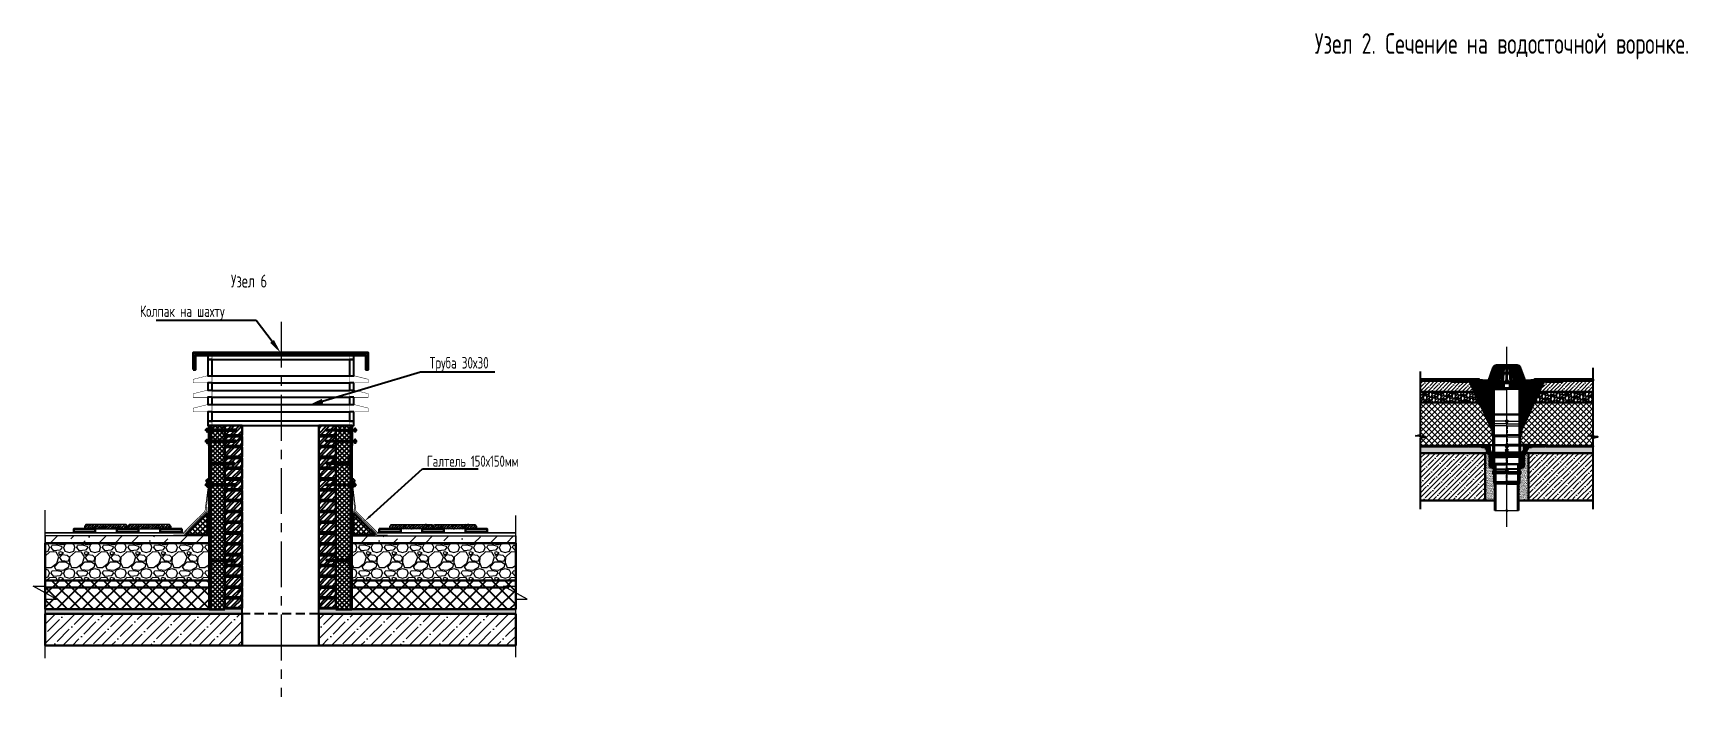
# Model space of a CAD drawing. Header units: millimetres. Extents: x -4447806 to 13389969, y -2188499 to 852203.
# Drawn here: x 4556355 to 4567833, y -558153 to -553548 of the extents above; entities that cross this region are included whole.
import ezdxf
from ezdxf import colors
from ezdxf.entities.mleader import LeaderData, LeaderLine
from ezdxf.math import Vec2, Vec3

# ---------------------------------------------------------------- set-up
doc = ezdxf.new("R2010")
doc.units = ezdxf.units.MM
doc.set_wipeout_variables(frame=1)
for name, pattern in [('ACAD_ISO03W100', [30, 12, -18]), ('ACAD_ISO04W100', [30, 24, -3, 0, -3]), ('CENTER', [2, 1.25, -0.25, 0.25, -0.25]), ('DASHED2', [9.525, 6.35, -3.175]), ('HIDDEN', [6, 4, -2]), ('осеваяX2', [101.6, 63.5, -12.7, 12.7, -12.7])]:
    doc.linetypes.add(name, pattern=pattern)
for name, color, linetype, lineweight in [('1. АР_Разрез', 7, 'Continuous', 30), ('28. АР_ФАСАД', 7, 'Continuous', 9), ('TN-ГИДРОИЗОЛЯЦИЯ БИТУМАЯ ВЕРХНЯЯ', 32, 'Continuous', 15), ('TN-МЕТАЛЛ КОНСТРУКЦИИ', 162, 'Continuous', 35), ('АР_Оси', 195, 'Continuous', 9), ('вспомогательный', 140, 'Continuous', 20), ('Контуры', 7, 'Continuous', 9), ('Маркер', 40, 'Continuous', 25), ('маскировка', 93, 'Continuous', 25), ('Основной', 7, 'Continuous', 30), ('Резинки', 7, 'Continuous', 20), ('Текст', 250, 'Continuous', 25), ('ТХ', 252, 'Continuous', 20), ('Штриховка', 255, 'Continuous', 15), ('Штриховка в сечении', 7, 'Continuous', 18)]:
    doc.layers.add(name, color=color, linetype=linetype, lineweight=lineweight)
doc.styles.add('ISOCPEUR', font='isocpeur.ttf', dxfattribs={"width": 0.7})
pattern_1 = [(45, (4554050.7882, -556361.9656), (-2.645192, 2.645192), [])]
pattern_2 = [(45, (4552168.6952, -584349.464), (-0.661298004, 0.661298004), [])]
pattern_3 = [(45, (4554609.448, -559588.775), (-19.83894, 19.83894), []), (135, (4554609.448, -559588.775), (-19.83894, -19.83894), [])]
pattern_4 = [(45, (4554614.36, -559036.69), (-26.45192, 26.45192), []), (45, (4554640.813, -559036.69), (-26.45192, 26.45192), [46.76083, -9.35217, 0, -9.35217])]
pattern_5 = [(258.012788, (4554612.7258, -558746.0705), (-109.0030073, -529.447607), [6.03937, -597.89915]), (214.96974, (4554611.4714, -558751.9782), (444.06949285, 308.21860695), [10.36376, -1026.01154]), (162.510447, (4554602.9788, -558757.918), (635.65942695, -203.18648157), [7.30762, -723.4551]), (297.273689, (4554593.4284, -558776.3908), (-410.02774683, 799.96968424), [9.43767, -934.32889]), (322.833654, (4554597.753, -558784.7793), (-463.7235041, 354.28869863), [9.25438, -916.18486]), (27.273689, (4554605.1278, -558790.3701), (-799.96968424, -410.02774683), [9.43767, -934.32889]), (67.69424, (4554613.5162, -558786.0454), (-280.93893014, -680.54982406), [12.48083, -1235.60138]), (102.255328, (4554618.2533, -558774.4985), (-221.66079823, 1012.39332414), [11.78319, -1166.53629]), (151.429566, (4554615.7521, -558762.9838), (-602.7973755, 325.82932725), [9.46963, -937.49434]), (205.236358, (4554607.4356, -558758.455), (450.0836657, 208.0209598), [10.81104, -529.74092]), (252.397438, (4554597.6564, -558763.0644), (-219.6175073, -696.98084979), [13.98102, -1384.12245]), (168.814075, (4554632.1403, -558754.559), (-406.8047613, 76.1409558), [4.7719, -472.41957]), (201.469234, (4554627.459, -558753.633), (550.2813128, 214.03513265), [9.0785, -898.7736]), (255, (4554619.01, -558756.956), (22.4452, -38.876224), [6.34844, -57.13616]), (233.19859, (4554613.5957, -558753.862), (149.4907243, 189.9784413), [3.41876, -338.45632]), (321.80141, (4554611.548, -558756.599), (-106.21182, 94.1834743), [4.83483, -236.90736]), (60.963757, (4554615.347, -558759.589), (71.7382757, 145.0880442), [7.85263, -253.90111]), (191.56505, (4554619.159, -558752.724), (100.197647, 6.014173), [5.67823, -136.27767]), (46.38954, (4554588.9995, -558769.6175), (321.42664717, 341.0806584), [7.95458, -787.50529]), (100.346176, (4554594.4862, -558763.858), (91.392287, -517.41926135), [6.67345, -660.67028]), (323.19859, (4554614.6696, -558744.948), (-189.9784413, 149.4907243), [6.83748, -335.0376]), (13.61046, (4554620.1445, -558749.0442), (-456.0978385, -107.8233127), [7.95458, -787.50529]), (9.443955, (4554602.9155, -558793.721), (-239.2715185, -34.4735442), [7.67087, -375.87285]), (324.77514, (4554610.4824, -558792.462), (-441.2783055, 315.41247435), [6.42732, -636.30536]), (96.80141, (4554637.5035, -558783.6), (-34.4735442, 239.2715185), [6.83748, -335.0376]), (47.354025, (4554636.6938, -558776.8106), (-415.61012147, -447.29247836), [7.52502, -744.97516]), (99.443955, (4554618.454, -558794.598), (34.4735442, -239.2715185), [3.83544, -379.70829]), (131.30993, (4554635.171, -558784.947), (-128.6570185, 133.0596986), [2.28896, -226.60805]), (195.96376, (4554633.66, -558783.227), (139.073871, 28.459371), [9.25438, -175.83347]), (216.009006, (4554624.7624, -558785.7726), (366.3170443, 263.32820984), [8.57631, -849.05352]), (333.69007, (4554617.367, -558763.088), (-83.766621, 55.30725), [6.47418, -155.38045]), (23.157227, (4554623.1708, -558765.9575), (705.78620994, 303.81592688), [11.30313, -1119.00819]), (90.945396, (4554633.5633, -558761.5125), (1.6114928, -361.9143642), [4.62174, -457.55319]), (120, (4554633.487, -558756.89), (-61.32142, 16.43103), [2.69342, -42.19697]), (150.256437, (4554623.3116, -558785.0552), (312.621287, -182.3527758), [6.23635, -617.40097]), (78.012788, (4554617.8968, -558781.9612), (109.0030073, 529.447607), [12.07875, -591.85978]), (30, (4554620.405, -558770.146), (16.43103, 61.32142), [11.6715, -33.2189]), (355.304846, (4554630.5133, -558764.31), (545.8786327, -47.68158443), [7.0978, -702.6817]), (284.054604, (4554637.587, -558764.891), (50.90457, -177.9500957), [6.53613, -320.27089]), (237.645975, (4554639.1746, -558771.2316), (-514.19627584, -815.2210154), [10.64194, -1053.55402]), (205.426079, (4554633.4795, -558780.2215), (-527.83611425, -252.91135694), [11.25847, -1114.58697])]
pattern_6 = [(37.5, (4554608.48, -558960.3236), (-0.2827797, 8.6495884), [0, -6.8233404, 0, -7.6313675, 0, -7.2946895]), (7.5, (4554608.48, -558960.324), (7.944598, 12.668726), [0, -3.6810126, 0, -6.1499844, 0, -2.356746]), (327.5, (4554602.9585, -558960.3236), (13.9795065, 0.0254037), [0, -2.24452, 0, -8.0802715, 0, -10.5492433]), (317.5, (4554602.959, -558960.324), (13.494622, 3.93992), [0, -1.12226, 0, -5.297067, 0, -6.0602036])]
pattern_7 = [(45, (4554620.24, -559738.03), (-34.3875, 34.3875), []), (45, (4554654.63, -559738.03), (-34.3875, 34.3875), [60.78908, -12.15782, 0, -12.15782])]
pattern_8 = [(37.5, (4554620.241, -559708.102), (-0.2827797, 8.6495884), [0, -6.8233404, 0, -7.6313675, 0, -7.2946895]), (7.5, (4554620.241, -559708.102), (7.944598, 12.668726), [0, -3.6810126, 0, -6.1499844, 0, -2.356746]), (327.5, (4554614.7195, -559708.102), (13.9795065, 0.0254037), [0, -2.24452, 0, -8.0802715, 0, -10.5492433]), (317.5, (4554614.72, -559708.102), (13.494622, 3.93992), [0, -1.12226, 0, -5.297067, 0, -6.0602036])]
pattern_9 = [(45, (4540972.6732, -563820.5797), (-2.645192, 2.645192), [])]
pattern_10 = [(45, (4563946.927, -561031.3547), (-1.5871152, 1.5871152), [])]
pattern_11 = [(45, (4563946.927, -561031.3547), (-3.967788, 3.967788), []), (135, (4563946.927, -561031.3547), (-3.967788, -3.967788), [])]
pattern_12 = [(45, (4555855.40296, -556833.43625), (-0.132259601, 0.132259601), [])]
pattern_13 = [(135, (4559834.0694, -557392.3139), (-1.5871152, -1.5871152), [])]
pattern_14 = [(45, (4559833.1716, -557392.3139), (-0.661298, 0.661298), [])]
pattern_15 = [(45, (4564144.3443, -582348.9086), (-3.3593939, 3.3593939), [])]
pattern_16 = [(228.0127875, (4154193.788, 3148588.522), (-1422.40000011, -1600.1999999), [23.920501, -2368.133855]), (184.969741, (4154177.786, 3148570.7425), (2133.599999156, 177.800010129), [41.04833, -4063.7834225]), (132.5104471, (4154136.892, 3148567.186), (1778.00000075, -1955.799999317), [28.943706, -2865.430596]), (267.273689, (4154067.55, 3148522.7365), (177.800000372, 3555.999999981), [37.380316, -3700.65062]), (292.83365418, (4154065.772, 3148485.3985), (-889.000000074, 2133.599999969), [36.654359, -3628.786542]), (357.273689, (4154079.996, 3148451.6165), (-3555.999999981, 177.800000372), [37.380316, -3700.65062]), (37.69424047, (4154117.334, 3148449.8385), (-2311.399999898, -1778.000000133), [49.433556, -4893.918072]), (72.25532837, (4154156.45, 3148480.0645), (1244.600000335, 3911.599999894), [46.670366, -4620.367962]), (121.42956562, (4154170.674, 3148524.5145), (-1422.400000202, 2311.399999876), [37.50691, -3713.188199]), (175.2363583, (4154151.116, 3148556.518), (1955.79999997, -177.80000031), [42.81993, -2098.1755865]), (222.3974378, (4154108.444, 3148560.0745), (-2133.599999932, -1955.8000000745), [55.375454, -5482.174076]), (138.81407483, (4154243.572, 3148520.958), (-1244.599999925, 1066.80000009), [18.900318, -1871.139608]), (171.4692344, (4154229.348, 3148533.4045), (2311.400000062, -355.599999597), [35.957739, -3559.82473]), (225, (4154193.79, 3148538.74), (-2e-14, -177.8), [25.144654, -226.302518]), (203.1985905, (4154181.342, 3148560.074), (889.00000002, 355.59999994), [13.540892, -1340.543566]), (291.8014095, (4154168.896, 3148554.74), (-177.80000004, 533.4), [19.149593, -938.332709]), (30.9637565, (4154176.008, 3148536.96), (533.40000001, 355.59999998), [31.102376, -1005.640871]), (161.5650512, (4154202.68, 3148552.96), (355.6, -177.8), [22.4901, -539.762868]), (16.38954033, (4154065.772, 3148554.74), (1778, 533.4), [31.50616, -3119.117867]), (70.34617594, (4154095.998, 3148563.63), (-711.200000065, -1955.799999977), [26.431926, -2616.7550975]), (293.1985905, (4154202.678, 3148588.522), (-355.59999994, 889.00000002), [27.081607, -1327.002851]), (343.61045967, (4154213.346, 3148563.63), (-1778.000000037, 533.399999876), [31.50616, -3119.117867]), (339.4439548, (4154065.772, 3148444.504), (-889, 355.6), [30.382464, -1488.741402]), (294.7751406, (4154094.22, 3148433.836), (-889.00000106, 1955.79999952), [25.457048, -2520.251537]), (66.8014095, (4154204.456, 3148410.722), (355.59999994, 889.00000002), [27.081607, -1327.002851]), (17.35402464, (4154215.124, 3148435.614), (-2311.399999954, -711.20000015), [29.804792, -2950.666319]), (69.4439548, (4154117.334, 3148410.722), (-355.60000001, -889), [15.191232, -1503.932634]), (101.3099325, (4154193.788, 3148410.722), (-177.8, 711.2), [9.066022, -897.5396475]), (165.9637565, (4154192.01, 3148419.612), (533.4, -177.8), [36.654359, -696.433821]), (186.00900596, (4154156.45, 3148428.5025), (1777.99999999, 177.800000093), [33.96869, -3362.8955404]), (303.6900675, (4154176.01, 3148520.96), (-177.8, 355.6), [25.642672, -615.424345]), (353.1572266, (4154190.232, 3148499.6225), (3022.600000019, -355.599999842), [44.768973, -4432.1206346]), (60.9453959, (4154234.682, 3148494.288), (-711.20000002, -1244.59999999), [18.305577, -1812.257462]), (90, (4154243.57, 3148510.29), (-177.8, 177.8), [10.668, -167.132]), (120.25643716, (4154152.894, 3148433.836), (711.199999913, -1244.60000005), [24.700687, -2445.375854]), (48.0127875, (4154140.448, 3148455.172), (1422.400000117, 1600.199999896), [47.841002, -2344.213354]), (0, (4154172.45, 3148490.73), (177.8, 177.8), [46.228, -131.572]), (325.3048465, (4154218.68, 3148490.732), (1778.000000674, -1244.599999038), [28.112669, -2783.152171]), (254.0546041, (4154241.794, 3148474.73), (-177.79999999, -711.2), [25.888036, -1268.515503]), (207.64597536, (4154234.682, 3148449.8385), (-3378.200000124, -1777.999999764), [42.150157, -4172.87251]), (175.42607874, (4154197.344, 3148430.2805), (-2311.4, 177.8), [44.592062, -4414.609252])]
pattern_17 = [(135, (4154194.32, 3129202.2), (-44.9012806, -44.9012806), []), (225, (4154194.32, 3129202.2), (44.9012806, -44.9012806), [])]
pattern_18 = [(45, (4155318.046, 3130994.086), (-15.71544821, 15.71544821), []), (135, (4155318.046, 3130994.086), (-15.71544821, -15.71544821), [])]

msp = doc.modelspace()

# ---------------------------------------------------------------- texts
at = {"insert": (4557726.863, -555223.34), "char_height": 120, "width": 1628.87243, "attachment_point": 1, "style": 'ISOCPEUR'}
msp.add_mtext('{\\H0.75x;Узел 6}', dxfattribs=at)
at = {"layer": 'Текст', "ltscale": 100, "insert": (4566543.154, -553639.797, 0), "char_height": 142.79109, "width": 3874.80894, "attachment_point": 5, "style": 'ISOCPEUR'}
msp.add_mtext('\\pxqc;Узел 2. Cечение на водосточной воронке.', dxfattribs=at)

# ---------------------------------------------------------------- blocks, each defined once
blk = doc.blocks.new('маркер')
at = {"layer": 'Маркер'}
for p, q in [((4.9, -4.9), (-4.9, 4.9)), ((-4.9, -4.9), (4.9, 4.9))]:
    blk.add_line(p, q, dxfattribs=at)
blk.add_circle((0, 0), 5, dxfattribs=at)
blk = doc.blocks.new('g10.1')
at = {"layer": 'Маркер'}
blk.add_blockref('маркер', (0, 0), dxfattribs=at)
blk.add_wipeout([(-250.6, 0), (-250.6, 4), (-400, 4), (-400, 0)]).dxf.layer = 'маскировка'
at = {"layer": 'Основной', "ltscale": 0.5}
h = blk.add_hatch(color=256, dxfattribs=at)
h.dxf.hatch_style = 1
h.paths.add_polyline_path([(-384.7, 0), (-384.7, 4), (-394.7, 4), (-394.7, 0)])
h = blk.add_hatch(color=256, dxfattribs=at)
h.dxf.hatch_style = 1
h.paths.add_polyline_path([(-364.7, 0), (-364.7, 4), (-374.7, 4), (-374.7, 0)])
h = blk.add_hatch(color=256, dxfattribs=at)
h.dxf.hatch_style = 1
h.paths.add_polyline_path([(-344.7, 0), (-344.7, 4), (-354.7, 4), (-354.7, 0)])
h = blk.add_hatch(color=256, dxfattribs=at)
h.dxf.hatch_style = 1
h.paths.add_polyline_path([(-324.7, 0), (-324.7, 4), (-334.7, 4), (-334.7, 0)])
h = blk.add_hatch(color=256, dxfattribs=at)
h.dxf.hatch_style = 1
h.paths.add_polyline_path([(-304.7, 0), (-304.7, 4), (-314.7, 4), (-314.7, 0)])
h = blk.add_hatch(color=256, dxfattribs=at)
h.dxf.hatch_style = 1
h.paths.add_polyline_path([(-284.7, 0), (-284.7, 4), (-294.7, 4), (-294.7, 0)])
h = blk.add_hatch(color=256, dxfattribs=at)
h.dxf.hatch_style = 1
h.paths.add_polyline_path([(-264.7, 0), (-264.7, 4), (-274.7, 4), (-274.7, 0)])
h = blk.add_hatch(color=256, dxfattribs=at)
h.dxf.hatch_style = 1
h.paths.add_polyline_path([(-250.6, 0), (-250.6, 4), (-254.8, 4), (-254.8, 0)])
at = {"layer": 'Основной'}
for p, q in [((-400, 4), (-400, 0)), ((-400, 4), (-250.6, 4)), ((-250.6, 4), (-250.6, 0)), ((-400, 0), (-250.6, 0))]:
    blk.add_line(p, q, dxfattribs=at)
at = {"layer": 'Штриховка'}
blk.add_line((-400, 4), (-400, 0), dxfattribs=at)
blk = doc.blocks.new('g6')
blk.add_blockref('маркер', (0, 0))
blk.add_wipeout([(-400, 0), (-400, 4), (-260.5, 4), (-255.9, 0), (-177.1, 0), (-177.2, -0.8), (-177.6, -1.8), (-177.9, -2.3), (-178.4, -3), (-178.9, -3.5), (-179.6, -4), (-257.4, -4), (-262, 0)]).dxf.layer = 'маскировка'
at = {"layer": 'Штриховка', "linetype": 'ACAD_ISO03W100', "ltscale": 0.5}
h = blk.add_hatch(color=7, dxfattribs=at)
h.dxf.hatch_style = 1
h.paths.add_polyline_path([(-397.6, 4), (-400, 4), (-400, 0), (-397.6, 0)])
h = blk.add_hatch(color=7, dxfattribs=at)
h.dxf.hatch_style = 1
h.paths.add_polyline_path([(-377.6, 4), (-387.6, 4), (-387.6, 0), (-377.6, 0)])
h = blk.add_hatch(color=7, dxfattribs=at)
h.dxf.hatch_style = 1
h.paths.add_polyline_path([(-357.6, 4), (-367.6, 4), (-367.6, 0), (-357.6, 0)])
h = blk.add_hatch(color=7, dxfattribs=at)
h.dxf.hatch_style = 1
h.paths.add_polyline_path([(-337.6, 4), (-347.6, 4), (-347.6, 0), (-337.6, 0)])
h = blk.add_hatch(color=7, dxfattribs=at)
h.dxf.hatch_style = 1
h.paths.add_polyline_path([(-317.6, 4), (-327.6, 4), (-327.6, 0), (-317.6, 0)])
h = blk.add_hatch(color=7, dxfattribs=at)
h.dxf.hatch_style = 1
h.paths.add_polyline_path([(-297.6, 4), (-307.6, 4), (-307.6, 0), (-297.6, 0)])
h = blk.add_hatch(color=7, dxfattribs=at)
h.dxf.hatch_style = 1
h.paths.add_polyline_path([(-277.6, 4), (-287.6, 4), (-287.6, 0), (-277.6, 0)])
h = blk.add_hatch(color=7, dxfattribs=at)
h.dxf.hatch_style = 1
h.paths.add_polyline_path([(-260.5, 4), (-267.6, 4), (-267.6, 0), (-262, 0), (-260, -1.7), (-257.4, 1.3)])
h = blk.add_hatch(color=7, dxfattribs=at)
h.dxf.hatch_style = 1
h.paths.add_polyline_path([(-239.6, 0), (-249.6, 0), (-249.6, -4), (-239.6, -4)])
h = blk.add_hatch(color=7, dxfattribs=at)
h.dxf.hatch_style = 1
h.paths.add_polyline_path([(-219.6, 0), (-229.6, 0), (-229.6, -4), (-219.6, -4)])
h = blk.add_hatch(color=7, dxfattribs=at)
h.dxf.hatch_style = 1
h.paths.add_polyline_path([(-199.6, 0), (-209.6, 0), (-209.6, -4), (-199.6, -4)])
h = blk.add_hatch(color=7, dxfattribs=at)
h.dxf.hatch_style = 1
h.paths.add_polyline_path([(-179.6, 0), (-189.6, 0), (-189.6, -4), (-179.6, -4)])
at = {"layer": 'Штриховка', "ltscale": 0.5}
h = blk.add_hatch(dxfattribs=at)
h.set_pattern_fill('ANSI31', color=1)
h.set_pattern_definition([(45, (-6547.72118, 1861.62679), (-0.0883883476, 0.0883883476), [])])
h.paths.add_polyline_path([(-179.6, -4, 0.221117), (-177.1, 0), (-179.6, 0)])
at = {"layer": 'Основной'}
for p, q in [((-400, 4), (-400, 0)), ((-262, 0), (-297.6, 0)), ((-257.4, -4), (-262, 0)), ((-255.9, 0), (-260.5, 4)), ((-255.9, 0), (-179.6, 0)), ((-297.6, 0), (-400, 0)), ((-257.4, -4), (-262, 0)), ((-179.6, 0), (-179.6, -4)), ((-179.6, -4), (-179.6, 0))]:
    blk.add_line(p, q, dxfattribs=at)
for points in [[(-400, 4), (-260.5, 4)], [(-297.6, 0), (-262, 0)], [(-257.4, -4), (-179.6, -4)]]:
    blk.add_lwpolyline(points, dxfattribs=at)
at = {"layer": 'Основной', "ltscale": 0.5}
blk.add_lwpolyline([(-179.6, 0), (-179.6, -3)], dxfattribs=at)
blk.add_lwpolyline([(-179.6, 0), (-179.6, -4), (-179.6, 0), (-177.1, 0, -0.221117), (-179.6, -4)], format="xyb", dxfattribs=at)
blk = doc.blocks.new('*U722')
blk.add_lwpolyline([(0, -34.21), (0, -1), (2.25, -0.5), (-2.25, 0), (0, 0.5), (0, 30.02)])
blk = doc.blocks.new('*U703')
blk.add_lwpolyline([(0, -34.21), (0, -1), (2.25, -0.5), (-2.25, 0), (0, 0.5), (0, 31.74)])
blk = doc.blocks.new('g5')
at = {"layer": 'Маркер'}
blk.add_blockref('маркер', (0, 0), dxfattribs=at)
blk.add_wipeout([(-400, 4), (-400, 8), (-129.7, 8), (-128.8, 7.9), (-127.8, 7.5), (-126.9, 6.8), (-126.2, 6), (-125.9, 5.4), (-125.7, 4.7), (-125.6, 4)]).dxf.layer = 'маскировка'
at = {"layer": 'Основной', "ltscale": 0.5}
h = blk.add_hatch(color=256, dxfattribs=at)
h.dxf.hatch_style = 1
h.paths.add_polyline_path([(-394.7, 4), (-394.7, 8), (-400, 8), (-400, 4)])
h = blk.add_hatch(color=256, dxfattribs=at)
h.dxf.hatch_style = 1
h.paths.add_polyline_path([(-374.7, 4), (-374.7, 8), (-384.7, 8), (-384.7, 4)])
h = blk.add_hatch(color=256, dxfattribs=at)
h.dxf.hatch_style = 1
h.paths.add_polyline_path([(-354.7, 4), (-354.7, 8), (-364.7, 8), (-364.7, 4)])
h = blk.add_hatch(color=256, dxfattribs=at)
h.dxf.hatch_style = 1
h.paths.add_polyline_path([(-334.7, 4), (-334.7, 8), (-344.7, 8), (-344.7, 4)])
h = blk.add_hatch(color=256, dxfattribs=at)
h.dxf.hatch_style = 1
h.paths.add_polyline_path([(-314.7, 4), (-314.7, 8), (-324.7, 8), (-324.7, 4)])
h = blk.add_hatch(color=256, dxfattribs=at)
h.dxf.hatch_style = 1
h.paths.add_polyline_path([(-294.7, 4), (-294.7, 8), (-304.7, 8), (-304.7, 4)])
h = blk.add_hatch(color=256, dxfattribs=at)
h.dxf.hatch_style = 1
h.paths.add_polyline_path([(-274.7, 4), (-274.7, 8), (-284.7, 8), (-284.7, 4)])
h = blk.add_hatch(color=256, dxfattribs=at)
h.dxf.hatch_style = 1
h.paths.add_polyline_path([(-254.7, 4), (-254.7, 8), (-264.7, 8), (-264.7, 4)])
h = blk.add_hatch(color=256, dxfattribs=at)
h.dxf.hatch_style = 1
h.paths.add_polyline_path([(-234.7, 4), (-234.7, 8), (-244.7, 8), (-244.7, 4)])
h = blk.add_hatch(color=256, dxfattribs=at)
h.dxf.hatch_style = 1
h.paths.add_polyline_path([(-214.7, 4), (-214.7, 8), (-224.7, 8), (-224.7, 4)])
h = blk.add_hatch(color=256, dxfattribs=at)
h.dxf.hatch_style = 1
h.paths.add_polyline_path([(-194.7, 4), (-194.7, 8), (-204.7, 8), (-204.7, 4)])
h = blk.add_hatch(color=256, dxfattribs=at)
h.dxf.hatch_style = 1
h.paths.add_polyline_path([(-174.7, 4), (-174.7, 8), (-184.7, 8), (-184.7, 4)])
h = blk.add_hatch(color=256, dxfattribs=at)
h.dxf.hatch_style = 1
h.paths.add_polyline_path([(-155.7, 4), (-154.7, 4), (-154.7, 8), (-155.6, 8), (-164.7, 8), (-164.7, 4)])
h = blk.add_hatch(color=256, dxfattribs=at)
h.dxf.hatch_style = 1
h.paths.add_polyline_path([(-135.7, 4), (-134.7, 4), (-134.7, 8), (-135.6, 8), (-144.7, 8), (-144.7, 4)])
at = {"layer": 'Штриховка', "ltscale": 0.5}
h = blk.add_hatch(dxfattribs=at)
h.set_pattern_fill('ANSI31', color=1)
h.set_pattern_definition([(45, (-8617.50181, -4627.50352), (-0.0883883476, 0.0883883476), [])])
h.paths.add_polyline_path([(-129.7, 8), (-129.7, 4), (-125.6, 4, 0.399087)])
at = {"layer": 'Основной', "ltscale": 0.5}
blk.add_line((-400, 4), (-400, 8), dxfattribs=at)
at = {"layer": 'Основной'}
for p, q in [((-400, 8), (-153, 8)), ((-400, 4), (-153.1, 4)), ((-153.1, 4), (-125.6, 4)), ((-153, 8), (-129.7, 8)), ((-129.7, 8), (-129.7, 4))]:
    blk.add_line(p, q, dxfattribs=at)
blk.add_arc((-129.8, 3.8), 4.16, 2.23172, 89.25693, dxfattribs=at)

# ---------------------------------------------------------------- hatches: boundary and pattern name
h = msp.add_hatch()
h.set_pattern_fill('NET', color=256, scale=7, angle=45)
h.set_pattern_definition(pattern_18)
h.paths.add_polyline_path([(4557685.371, -556271.505), (4557585.371, -556271.505), (4557585.371, -557546.506), (4557685.371, -557546.506)])
at = {"ltscale": 3}
h = msp.add_hatch(dxfattribs=at)
h.set_pattern_fill('STEEL', color=256, scale=12)
h.set_pattern_definition([(45, (3949126.51, -572846.583), (-26.9407684, 26.9407684), []), (45, (3949126.51, -572827.533), (-26.9407684, 26.9407684), [])])
h.paths.add_polyline_path([(4557805.371, -556271.505), (4557685.371, -556271.505), (4557685.371, -556336.505), (4557805.371, -556336.505)])
h = msp.add_hatch(dxfattribs=at)
h.set_pattern_fill('STEEL', color=256, scale=12)
h.set_pattern_definition([(45, (3949776.584, -572856.584), (-26.9407684, 26.9407684), []), (45, (3949776.584, -572837.534), (-26.9407684, 26.9407684), [])])
h.paths.add_polyline_path([(4558455.444, -556271.506), (4558335.444, -556271.506), (4558335.444, -556336.506), (4558455.444, -556336.506)])
h = msp.add_hatch()
h.set_pattern_fill('NET', color=256, scale=7, angle=45)
h.set_pattern_definition(pattern_18)
h.paths.add_polyline_path([(4558455.444, -556271.506), (4558455.444, -557546.506), (4558555.444, -557546.506), (4558555.444, -556271.506)])
h = msp.add_hatch(dxfattribs=at)
h.set_pattern_fill('STEEL', color=256, scale=12)
h.set_pattern_definition([(45, (3949126.51, -572931.583), (-26.9407684, 26.9407684), []), (45, (3949126.51, -572912.533), (-26.9407684, 26.9407684), [])])
h.paths.add_polyline_path([(4557805.371, -556346.505), (4557685.371, -556346.505), (4557685.371, -556411.505), (4557805.371, -556411.505)])
h = msp.add_hatch(dxfattribs=at)
h.set_pattern_fill('STEEL', color=256, scale=12)
h.set_pattern_definition([(45, (3949126.51, -572996.583), (-26.9407684, 26.9407684), []), (45, (3949126.51, -572977.533), (-26.9407684, 26.9407684), [])])
h.paths.add_polyline_path([(4557805.371, -556421.505), (4557685.371, -556421.505), (4557685.371, -556486.505), (4557805.371, -556486.505)])
h = msp.add_hatch(dxfattribs=at)
h.set_pattern_fill('STEEL', color=256, scale=12)
h.set_pattern_definition([(45, (3949776.584, -572921.584), (-26.9407684, 26.9407684), []), (45, (3949776.584, -572902.534), (-26.9407684, 26.9407684), [])])
h.paths.add_polyline_path([(4558455.444, -556346.506), (4558335.444, -556346.506), (4558335.444, -556411.506), (4558455.444, -556411.506)])
h = msp.add_hatch(dxfattribs=at)
h.set_pattern_fill('STEEL', color=256, scale=12)
h.set_pattern_definition([(45, (3949776.584, -573006.584), (-26.9407684, 26.9407684), []), (45, (3949776.584, -572987.534), (-26.9407684, 26.9407684), [])])
h.paths.add_polyline_path([(4558455.444, -556421.506), (4558335.444, -556421.506), (4558335.444, -556486.506), (4558455.444, -556486.506)])
h = msp.add_hatch(dxfattribs=at)
h.set_pattern_fill('STEEL', color=256, scale=12)
h.set_pattern_definition([(45, (3949126.51, -573081.583), (-26.9407684, 26.9407684), []), (45, (3949126.51, -573062.533), (-26.9407684, 26.9407684), [])])
h.paths.add_polyline_path([(4557805.371, -556496.505), (4557685.371, -556496.505), (4557685.371, -556561.505), (4557805.371, -556561.505)])
h = msp.add_hatch(dxfattribs=at)
h.set_pattern_fill('STEEL', color=256, scale=12)
h.set_pattern_definition([(45, (3949776.584, -573081.584), (-26.9407684, 26.9407684), []), (45, (3949776.584, -573062.534), (-26.9407684, 26.9407684), [])])
h.paths.add_polyline_path([(4558455.444, -556496.506), (4558335.444, -556496.506), (4558335.444, -556561.506), (4558455.444, -556561.506)])
h = msp.add_hatch(dxfattribs=at)
h.set_pattern_fill('STEEL', color=256, scale=12)
h.set_pattern_definition([(45, (3949126.51, -573156.583), (-26.9407684, 26.9407684), []), (45, (3949126.51, -573137.533), (-26.9407684, 26.9407684), [])])
h.paths.add_polyline_path([(4557805.371, -556571.505), (4557685.371, -556571.505), (4557685.371, -556636.505), (4557805.371, -556636.505)])
h = msp.add_hatch(dxfattribs=at)
h.set_pattern_fill('STEEL', color=256, scale=12)
h.set_pattern_definition([(45, (3949126.51, -573221.583), (-26.9407684, 26.9407684), []), (45, (3949126.51, -573202.533), (-26.9407684, 26.9407684), [])])
h.paths.add_polyline_path([(4557805.371, -556646.505), (4557685.371, -556646.505), (4557685.371, -556711.505), (4557805.371, -556711.505)])
h = msp.add_hatch(dxfattribs=at)
h.set_pattern_fill('STEEL', color=256, scale=12)
h.set_pattern_definition([(45, (3949776.584, -573146.584), (-26.9407684, 26.9407684), []), (45, (3949776.584, -573127.534), (-26.9407684, 26.9407684), [])])
h.paths.add_polyline_path([(4558455.444, -556571.506), (4558335.444, -556571.506), (4558335.444, -556636.506), (4558455.444, -556636.506)])
h = msp.add_hatch(dxfattribs=at)
h.set_pattern_fill('STEEL', color=256, scale=12)
h.set_pattern_definition([(45, (3949776.584, -573231.584), (-26.9407684, 26.9407684), []), (45, (3949776.584, -573212.534), (-26.9407684, 26.9407684), [])])
h.paths.add_polyline_path([(4558455.444, -556646.506), (4558335.444, -556646.506), (4558335.444, -556711.506), (4558455.444, -556711.506)])
h = msp.add_hatch(dxfattribs=at)
h.set_pattern_fill('STEEL', color=256, scale=12)
h.set_pattern_definition([(45, (3949126.51, -573306.583), (-26.9407684, 26.9407684), []), (45, (3949126.51, -573287.533), (-26.9407684, 26.9407684), [])])
h.paths.add_polyline_path([(4557805.371, -556721.505), (4557685.371, -556721.505), (4557685.371, -556786.505), (4557805.371, -556786.505)])
h = msp.add_hatch(dxfattribs=at)
h.set_pattern_fill('STEEL', color=256, scale=12)
h.set_pattern_definition([(45, (3949776.584, -573296.584), (-26.9407684, 26.9407684), []), (45, (3949776.584, -573277.534), (-26.9407684, 26.9407684), [])])
h.paths.add_polyline_path([(4558455.444, -556721.506), (4558335.444, -556721.506), (4558335.444, -556786.506), (4558455.444, -556786.506)])
h = msp.add_hatch()
h.set_pattern_fill('ANSI37', color=256, scale=8, style=0)
h.set_pattern_definition([(45, (4398419.87, -651262.601), (-17.9605122, 17.9605122), []), (135, (4398419.87, -651262.601), (-17.9605122, -17.9605122), [])])
h.paths.add_polyline_path([(4557415.366, -557026.212), (4557565.366, -556876.212), (4557565.366, -557026.212)])
h = msp.add_hatch(dxfattribs=at)
h.set_pattern_fill('STEEL', color=256, scale=12)
h.set_pattern_definition([(45, (3949126.51, -573371.583), (-26.9407684, 26.9407684), []), (45, (3949126.51, -573352.533), (-26.9407684, 26.9407684), [])])
h.paths.add_polyline_path([(4557805.371, -556796.505), (4557685.371, -556796.505), (4557685.371, -556861.505), (4557805.371, -556861.505)])
h = msp.add_hatch(dxfattribs=at)
h.set_pattern_fill('STEEL', color=256, scale=12)
h.set_pattern_definition([(45, (3949126.51, -573456.583), (-26.9407684, 26.9407684), []), (45, (3949126.51, -573437.533), (-26.9407684, 26.9407684), [])])
h.paths.add_polyline_path([(4557805.371, -556871.505), (4557685.371, -556871.505), (4557685.371, -556936.505), (4557805.371, -556936.505)])
h = msp.add_hatch(dxfattribs=at)
h.set_pattern_fill('STEEL', color=256, scale=12)
h.set_pattern_definition([(45, (3949776.584, -573381.584), (-26.9407684, 26.9407684), []), (45, (3949776.584, -573362.534), (-26.9407684, 26.9407684), [])])
h.paths.add_polyline_path([(4558455.444, -556796.506), (4558335.444, -556796.506), (4558335.444, -556861.506), (4558455.444, -556861.506)])
h = msp.add_hatch(dxfattribs=at)
h.set_pattern_fill('STEEL', color=256, scale=12)
h.set_pattern_definition([(45, (3949776.584, -573446.584), (-26.9407684, 26.9407684), []), (45, (3949776.584, -573427.534), (-26.9407684, 26.9407684), [])])
h.paths.add_polyline_path([(4558455.444, -556871.506), (4558335.444, -556871.506), (4558335.444, -556936.506), (4558455.444, -556936.506)])
h = msp.add_hatch()
h.set_pattern_fill('ANSI37', color=256, scale=8, style=0)
h.set_pattern_definition([(45, (4398439.87, -651262.601), (-17.9605122, 17.9605122), []), (135, (4398439.87, -651262.601), (-17.9605122, -17.9605122), [])])
h.paths.add_polyline_path([(4558725.448, -557026.212), (4558575.448, -556876.212), (4558575.448, -557026.212)])
h = msp.add_hatch(color=253)
h.dxf.hatch_style = 1
h.paths.add_polyline_path([(4556636.349, -556987.558), (4556636.349, -557007.558), (4556786.349, -557007.558), (4556786.349, -556987.558)])
h = msp.add_hatch()
h.set_pattern_fill('ANSI36', color=256, scale=4, angle=359.7637268)
h.set_pattern_definition([(44.763727, (4605949.962, -309086.75), (6.8369733, 24.6677202), [31.75, -6.35, 0, -6.35])])
h.paths.add_polyline_path([(4557011.349, -556970.898), (4557001.349, -556957.558), (4556721.349, -556957.558), (4556711.349, -556970.898), (4556711.349, -556987.558), (4557011.349, -556987.558)])
h = msp.add_hatch(color=253)
h.dxf.hatch_style = 1
h.paths.add_polyline_path([(4556936.349, -556987.558), (4556936.349, -557007.558), (4557086.349, -557007.558), (4557086.349, -556987.558)])
h = msp.add_hatch()
h.set_pattern_fill('ANSI36', color=256, scale=4, angle=359.7637268)
h.set_pattern_definition([(44.763727, (4606249.962, -309086.75), (6.8369733, 24.6677202), [31.75, -6.35, 0, -6.35])])
h.paths.add_polyline_path([(4557311.349, -556970.898), (4557301.349, -556957.558), (4557021.349, -556957.558), (4557011.349, -556970.898), (4557011.349, -556987.558), (4557311.349, -556987.558)])
h = msp.add_hatch(color=253)
h.dxf.hatch_style = 1
h.paths.add_polyline_path([(4557236.349, -556987.558), (4557236.349, -557007.558), (4557386.349, -557007.558), (4557386.349, -556987.558)])
h = msp.add_hatch(dxfattribs=at)
h.set_pattern_fill('STEEL', color=256, scale=12)
h.set_pattern_definition([(45, (3949126.51, -573531.583), (-26.9407684, 26.9407684), []), (45, (3949126.51, -573512.533), (-26.9407684, 26.9407684), [])])
h.paths.add_polyline_path([(4557805.371, -556946.505), (4557685.371, -556946.505), (4557685.371, -557011.505), (4557805.371, -557011.505)])
h = msp.add_hatch(dxfattribs=at)
h.set_pattern_fill('STEEL', color=256, scale=12)
h.set_pattern_definition([(45, (3949126.51, -573596.583), (-26.9407684, 26.9407684), []), (45, (3949126.51, -573577.533), (-26.9407684, 26.9407684), [])])
h.paths.add_polyline_path([(4557805.371, -557021.505), (4557685.371, -557021.505), (4557685.371, -557086.505), (4557805.371, -557086.505)])
h = msp.add_hatch(dxfattribs=at)
h.set_pattern_fill('STEEL', color=256, scale=12)
h.set_pattern_definition([(45, (3949776.584, -573531.584), (-26.9407684, 26.9407684), []), (45, (3949776.584, -573512.534), (-26.9407684, 26.9407684), [])])
h.paths.add_polyline_path([(4558455.444, -556946.506), (4558335.444, -556946.506), (4558335.444, -557011.506), (4558455.444, -557011.506)])
h = msp.add_hatch(dxfattribs=at)
h.set_pattern_fill('STEEL', color=256, scale=12)
h.set_pattern_definition([(45, (3949776.584, -573596.584), (-26.9407684, 26.9407684), []), (45, (3949776.584, -573577.534), (-26.9407684, 26.9407684), [])])
h.paths.add_polyline_path([(4558455.444, -557021.506), (4558335.444, -557021.506), (4558335.444, -557086.506), (4558455.444, -557086.506)])
h = msp.add_hatch(color=253)
h.dxf.hatch_style = 1
h.paths.add_polyline_path([(4558904.465, -556987.558), (4558904.465, -557007.558), (4558754.465, -557007.558), (4558754.465, -556987.558)])
h = msp.add_hatch()
h.set_pattern_fill('ANSI36', color=256, scale=4, angle=359.7637268)
h.set_pattern_definition([(44.763727, (4606269.962, -309086.75), (6.8369733, 24.6677202), [31.75, -6.35, 0, -6.35])])
h.paths.add_polyline_path([(4558829.465, -556970.898), (4558839.465, -556957.558), (4559119.465, -556957.558), (4559129.465, -556970.898), (4559129.465, -556987.558), (4558829.465, -556987.558)])
h = msp.add_hatch(color=253)
h.dxf.hatch_style = 1
h.paths.add_polyline_path([(4559204.465, -556987.558), (4559204.465, -557007.558), (4559054.465, -557007.558), (4559054.465, -556987.558)])
h = msp.add_hatch()
h.set_pattern_fill('ANSI36', color=256, scale=4, angle=359.7637268)
h.set_pattern_definition([(44.763727, (4605969.962, -309086.75), (6.8369733, 24.6677202), [31.75, -6.35, 0, -6.35])])
h.paths.add_polyline_path([(4559129.465, -556970.898), (4559139.465, -556957.558), (4559419.465, -556957.558), (4559429.465, -556970.898), (4559429.465, -556987.558), (4559129.465, -556987.558)])
h = msp.add_hatch(color=253)
h.dxf.hatch_style = 1
h.paths.add_polyline_path([(4559504.465, -556987.558), (4559504.465, -557007.558), (4559354.465, -557007.558), (4559354.465, -556987.558)])
h = msp.add_hatch(dxfattribs=at)
h.set_pattern_fill('STEEL', color=256, scale=12)
h.set_pattern_definition([(45, (3949126.51, -573681.583), (-26.9407684, 26.9407684), []), (45, (3949126.51, -573662.533), (-26.9407684, 26.9407684), [])])
h.paths.add_polyline_path([(4557805.371, -557096.505), (4557685.371, -557096.505), (4557685.371, -557161.505), (4557805.371, -557161.505)])
h = msp.add_hatch(dxfattribs=at)
h.set_pattern_fill('STEEL', color=256, scale=12)
h.set_pattern_definition([(45, (3949776.584, -573681.584), (-26.9407684, 26.9407684), []), (45, (3949776.584, -573662.534), (-26.9407684, 26.9407684), [])])
h.paths.add_polyline_path([(4558455.444, -557096.506), (4558335.444, -557096.506), (4558335.444, -557161.506), (4558455.444, -557161.506)])
h = msp.add_hatch(dxfattribs=at)
h.set_pattern_fill('STEEL', color=256, scale=12)
h.set_pattern_definition([(45, (3949126.51, -573746.583), (-26.9407684, 26.9407684), []), (45, (3949126.51, -573727.533), (-26.9407684, 26.9407684), [])])
h.paths.add_polyline_path([(4557805.371, -557171.505), (4557685.371, -557171.505), (4557685.371, -557236.505), (4557805.371, -557236.505)])
h = msp.add_hatch(dxfattribs=at)
h.set_pattern_fill('STEEL', color=256, scale=12)
h.set_pattern_definition([(45, (3949126.51, -573831.583), (-26.9407684, 26.9407684), []), (45, (3949126.51, -573812.533), (-26.9407684, 26.9407684), [])])
h.paths.add_polyline_path([(4557805.371, -557246.505), (4557685.371, -557246.505), (4557685.371, -557311.505), (4557805.371, -557311.505)])
h = msp.add_hatch(dxfattribs=at)
h.set_pattern_fill('STEEL', color=256, scale=12)
h.set_pattern_definition([(45, (3949776.584, -573746.584), (-26.9407684, 26.9407684), []), (45, (3949776.584, -573727.534), (-26.9407684, 26.9407684), [])])
h.paths.add_polyline_path([(4558455.444, -557171.506), (4558335.444, -557171.506), (4558335.444, -557236.506), (4558455.444, -557236.506)])
h = msp.add_hatch(dxfattribs=at)
h.set_pattern_fill('STEEL', color=256, scale=12)
h.set_pattern_definition([(45, (3949776.584, -573831.584), (-26.9407684, 26.9407684), []), (45, (3949776.584, -573812.534), (-26.9407684, 26.9407684), [])])
h.paths.add_polyline_path([(4558455.444, -557246.506), (4558335.444, -557246.506), (4558335.444, -557311.506), (4558455.444, -557311.506)])
at = {"transparency": 33554687}
h = msp.add_hatch(dxfattribs=at)
h.set_pattern_fill('ANSI37', color=256, scale=20, angle=90)
h.set_pattern_definition(pattern_17)
h.paths.add_polyline_path([(4557575.371, -557545.398), (4557575.371, -557345.506), (4556438.647, -557345.506), (4556438.647, -557545.398)])
at = {"ltscale": 3}
h = msp.add_hatch(dxfattribs=at)
h.set_pattern_fill('STEEL', color=256, scale=12)
h.set_pattern_definition([(45, (3949126.51, -573896.583), (-26.9407684, 26.9407684), []), (45, (3949126.51, -573877.533), (-26.9407684, 26.9407684), [])])
h.paths.add_polyline_path([(4557805.371, -557321.505), (4557685.371, -557321.505), (4557685.371, -557386.505), (4557805.371, -557386.505)])
h = msp.add_hatch(dxfattribs=at)
h.set_pattern_fill('STEEL', color=256, scale=12)
h.set_pattern_definition([(45, (3949776.584, -573896.584), (-26.9407684, 26.9407684), []), (45, (3949776.584, -573877.534), (-26.9407684, 26.9407684), [])])
h.paths.add_polyline_path([(4558455.444, -557321.506), (4558335.444, -557321.506), (4558335.444, -557386.506), (4558455.444, -557386.506)])
at = {"transparency": 33554687}
h = msp.add_hatch(dxfattribs=at)
h.set_pattern_fill('ANSI37', color=256, scale=20, angle=90)
h.set_pattern_definition(pattern_17)
h.paths.add_polyline_path([(4558565.444, -557345.506), (4558565.444, -557545.398), (4559702.167, -557545.398), (4559702.167, -557345.506)])
at = {"ltscale": 3}
h = msp.add_hatch(dxfattribs=at)
h.set_pattern_fill('STEEL', color=256, scale=12)
h.set_pattern_definition([(45, (3949126.51, -573981.583), (-26.9407684, 26.9407684), []), (45, (3949126.51, -573962.533), (-26.9407684, 26.9407684), [])])
h.paths.add_polyline_path([(4557805.371, -557396.505), (4557685.371, -557396.505), (4557685.371, -557461.505), (4557805.371, -557461.505)])
h = msp.add_hatch(dxfattribs=at)
h.set_pattern_fill('STEEL', color=256, scale=12)
h.set_pattern_definition([(45, (3949126.51, -574046.583), (-26.9407684, 26.9407684), []), (45, (3949126.51, -574027.533), (-26.9407684, 26.9407684), [])])
h.paths.add_polyline_path([(4557805.371, -557471.505), (4557685.371, -557471.505), (4557685.371, -557536.505), (4557805.371, -557536.505)])
h = msp.add_hatch(dxfattribs=at)
h.set_pattern_fill('STEEL', color=256, scale=12)
h.set_pattern_definition([(45, (3949776.584, -573981.584), (-26.9407684, 26.9407684), []), (45, (3949776.584, -573962.534), (-26.9407684, 26.9407684), [])])
h.paths.add_polyline_path([(4558455.444, -557396.506), (4558335.444, -557396.506), (4558335.444, -557461.506), (4558455.444, -557461.506)])
h = msp.add_hatch(dxfattribs=at)
h.set_pattern_fill('STEEL', color=256, scale=12)
h.set_pattern_definition([(45, (3949776.584, -574046.584), (-26.9407684, 26.9407684), []), (45, (3949776.584, -574027.534), (-26.9407684, 26.9407684), [])])
h.paths.add_polyline_path([(4558455.444, -557471.506), (4558335.444, -557471.506), (4558335.444, -557536.506), (4558455.444, -557536.506)])
at = {"layer": '28. АР_ФАСАД', "ltscale": 3}
h = msp.add_hatch(dxfattribs=at)
h.set_pattern_fill('ANSI35', color=256, scale=15, style=0)
h.set_pattern_definition([(45, (3947828.34, -593633.12), (-67.351921, 67.351921), []), (45, (3947895.69, -593633.12), (-67.351921, 67.351921), [119.0625, -23.8125, 0, -23.8125])])
h.paths.add_polyline_path([(4556438.647, -557576.506), (4556438.647, -557796.506), (4557805.371, -557796.506), (4557805.371, -557576.506)])
h = msp.add_hatch(dxfattribs=at)
h.set_pattern_fill('ANSI35', color=256, scale=15, style=0)
h.set_pattern_definition([(45, (3949557.87, -593633.12), (-67.351921, 67.351921), []), (45, (3949625.22, -593633.12), (-67.351921, 67.351921), [119.0625, -23.8125, 0, -23.8125])])
h.paths.add_polyline_path([(4558335.444, -557576.506), (4558335.444, -557796.506), (4559702.167, -557796.506), (4559702.167, -557576.506)])
at = {"layer": 'Резинки'}
h = msp.add_hatch(color=1, dxfattribs=at)
edge = h.paths.add_edge_path()
edge.add_line((4566474.836, -556272.475), (4566474.836, -556260.35))
edge.add_arc((4566475.619, -556260.315), 0.783, 49.2762612, 182.5542739, ccw=False)
edge.add_line((4566476.13, -556259.722), (4566481.675, -556266.02))
edge.add_arc((4566479.362, -556268.694), 3.536, -0.4012521, 49.1384465, ccw=False)
edge.add_line((4566482.898, -556268.719), (4566482.898, -556271.804))
edge.add_arc((4566481.859, -556271.772), 1.039, 274.7696213, 358.2481039, ccw=False)
edge.add_line((4566481.945, -556272.808), (4566480.718, -556272.808))
edge.add_arc((4566481.239, -556271.852), 1.088, 203.6872753, 241.4302373, ccw=False)
edge.add_line((4566480.243, -556272.289), (4566479.843, -556271.284))
edge.add_arc((4566479.076, -556271.558), 0.815, 19.6650357, 160.3349643)
edge.add_line((4566478.309, -556271.284), (4566477.502, -556272.478))
edge.add_arc((4566476.882, -556272.059), 0.748, 270, 325.9800915, ccw=False)
edge.add_line((4566476.882, -556272.808), (4566475.169, -556272.808))
edge.add_arc((4566475.169, -556272.475), 0.333, 180, 270, ccw=False)
h = msp.add_hatch(color=1, dxfattribs=at)
edge = h.paths.add_edge_path()
edge.add_line((4566678.04, -556272.475), (4566678.04, -556260.35))
edge.add_arc((4566677.258, -556260.315), 0.783, 357.4457261, 490.7237388)
edge.add_line((4566676.747, -556259.722), (4566671.202, -556266.02))
edge.add_arc((4566673.515, -556268.694), 3.536, 130.8615535, 180.4012521)
edge.add_line((4566669.979, -556268.719), (4566669.979, -556271.804))
edge.add_arc((4566671.018, -556271.772), 1.039, 181.7518961, 265.2303787)
edge.add_line((4566670.931, -556272.808), (4566672.158, -556272.808))
edge.add_arc((4566671.638, -556271.852), 1.088, 298.5697627, 336.3127247)
edge.add_line((4566672.634, -556272.289), (4566673.034, -556271.284))
edge.add_arc((4566673.801, -556271.558), 0.815, 19.6650357, 160.3349643, ccw=False)
edge.add_line((4566674.568, -556271.284), (4566675.374, -556272.478))
edge.add_arc((4566675.994, -556272.059), 0.748, 214.0199085, 270)
edge.add_line((4566675.994, -556272.808), (4566677.707, -556272.808))
edge.add_arc((4566677.707, -556272.475), 0.333, 270, 360)
at = {"layer": 'Резинки', "linetype": 'ACAD_ISO04W100'}
h = msp.add_hatch(dxfattribs=at)
h.set_pattern_fill('ANSI31', color=1, scale=1.496347)
h.set_pattern_definition(pattern_12)
h.paths.add_polyline_path([(4566670.053, -556480.521), (4566674.498, -556474.966, -0.226542783), (4566675.855, -556473.961), (4566678.974, -556473.961, -0.385157128), (4566681.965, -556477.037), (4566681.965, -556489.801, -0.414213562), (4566681.215, -556490.551), (4566674.327, -556490.551), (4566674.327, -556483.878), (4566673.381, -556483.878, -0.417104595), (4566671.882, -556485.391), (4566670.053, -556485.391)])
h = msp.add_hatch(color=256, dxfattribs=at)
h.dxf.hatch_style = 1
h.paths.add_polyline_path([(4566491.34, -556601.397), (4566492.207, -556602.681, 0.249235738), (4566492.827, -556603.01), (4566493.172, -556603.01, 0.257112307), (4566494.124, -556602.262), (4566494.124, -556597.396, 0.025147478), (4566493.717, -556596.884), (4566488.235, -556591.491, 0.680424409), (4566486.942, -556592.005), (4566486.942, -556602.587, 0.414213562), (4566487.275, -556602.92), (4566488.258, -556602.92, 0.249235738), (4566488.879, -556602.591), (4566489.685, -556601.397, -0.398164324)])
h = msp.add_hatch(color=256, dxfattribs=at)
h.dxf.hatch_style = 1
h.paths.add_polyline_path([(4566658.752, -556597.396, -0.025147478), (4566659.159, -556596.884), (4566664.641, -556591.491, -0.680424409), (4566665.935, -556592.005), (4566665.935, -556602.587, -0.414213562), (4566665.602, -556602.92), (4566664.618, -556602.92, -0.249235738), (4566663.998, -556602.591), (4566663.192, -556601.397, 0.398164324), (4566661.537, -556601.397), (4566660.67, -556602.681, -0.249235738), (4566660.05, -556603.01), (4566659.705, -556603.01, -0.257112307), (4566658.752, -556602.262)])
at = {"layer": 'Штриховка'}
h = msp.add_hatch(dxfattribs=at)
h.set_pattern_fill('ANSI35', color=256, scale=149.634657)
h.set_pattern_definition(pattern_4)
h.paths.add_polyline_path([(4565977.9, -556036.492), (4566483.059, -556036.767), (4566436.365, -555972.759), (4566400.145, -555966.176), (4566311.547, -555966.176), (4566307.674, -555967.67), (4566191.298, -555967.661), (4566184.385, -555961.675), (4565977.9, -555961.675)])
at = {"layer": 'Штриховка', "linetype": 'ACAD_ISO03W100', "ltscale": 0.5}
h = msp.add_hatch(color=256, dxfattribs=at)
h.dxf.hatch_style = 1
h.paths.add_polyline_path([(4566198.253, -555955.687), (4566213.217, -555955.686), (4566213.217, -555961.672), (4566198.253, -555961.672)])
h = msp.add_hatch(color=256, dxfattribs=at)
h.dxf.hatch_style = 1
h.paths.add_polyline_path([(4566228.181, -555955.686), (4566243.144, -555955.686), (4566243.144, -555961.672), (4566228.181, -555961.672)])
h = msp.add_hatch(color=256, dxfattribs=at)
h.dxf.hatch_style = 1
h.paths.add_polyline_path([(4566258.108, -555955.686), (4566273.071, -555955.686), (4566273.071, -555961.671), (4566258.108, -555961.671)])
h = msp.add_hatch(color=256, dxfattribs=at)
h.dxf.hatch_style = 1
h.paths.add_polyline_path([(4566288.034, -555955.686), (4566302.998, -555955.685), (4566302.998, -555961.671), (4566288.035, -555961.671)])
at = {"layer": 'Штриховка'}
h = msp.add_hatch(dxfattribs=at)
h.set_pattern_fill('ANSI31', color=256, scale=29.926931)
h.set_pattern_definition(pattern_1)
edge = h.paths.add_edge_path()
edge.add_line((4566311.547, -555966.168), (4566400.145, -555966.176))
edge.add_line((4566311.547, -555961.672), (4566311.547, -555966.176))
edge.add_line((4566311.547, -555961.676), (4566401.199, -555961.68))
edge.add_line((4566436.365, -555966.996), (4566409.81, -555965.937))
edge.add_line((4566401.199, -555961.68), (4566409.81, -555965.937))
edge.add_line((4566436.365, -555980.954), (4566436.365, -555966.996))
edge.add_line((4566440.863, -555971.393), (4566440.863, -555980.954))
edge.add_line((4566444.611, -555971.393), (4566440.863, -555971.393))
edge.add_line((4566444.611, -555998.864), (4566444.611, -555971.393))
edge.add_line((4566431.867, -555971.318), (4566431.867, -555982.454))
edge.add_line((4566408.675, -555970.393), (4566431.867, -555971.318))
edge.add_line((4566400.145, -555966.176), (4566408.675, -555970.393))
edge.add_line((4566440.113, -555986.952), (4566440.113, -556003.362))
edge.add_line((4566436.365, -555986.952), (4566440.113, -555986.952))
edge.add_arc((4566436.365, -555982.454), 4.498, 180, 270)
edge.add_arc((4566437.864, -555980.954), 1.499, 180, 225.0000097)
edge.add_arc((4566438.665, -555979.025), 3.521, 238.0947169, 280.4925638)
edge.add_line((4566460.806, -555998.864), (4566444.611, -555998.864))
edge.add_line((4566440.113, -556003.362), (4566456.308, -556003.362))
edge.add_line((4566460.806, -556014.46), (4566460.806, -555998.864))
edge.add_arc((4566463.804, -556014.46), 2.999, 180, 270)
edge.add_line((4566480.06, -556017.458), (4566463.804, -556017.458))
edge.add_arc((4566463.804, -556014.46), 7.497, 180, 270)
edge.add_line((4566456.308, -556003.362), (4566456.308, -556014.46))
edge.add_arc((4566480.06, -556024.955), 7.497, 0, 90)
edge.add_arc((4566478.56, -556026.454), 4.498, 0, 90)
edge.add_line((4566463.804, -556021.956), (4566478.56, -556021.956))
edge.add_line((4566483.059, -556026.451), (4566483.059, -556332.32))
edge.add_line((4566487.556, -556338.432), (4566487.557, -556024.955))
edge.add_line((4566485.575, -556338.432), (4566487.556, -556338.432))
edge.add_line((4566483.059, -556332.32), (4566485.575, -556338.432))
at = {"layer": 'Штриховка', "linetype": 'ACAD_ISO03W100', "ltscale": 0.5}
h = msp.add_hatch(color=256, dxfattribs=at)
h.dxf.hatch_style = 1
h.paths.add_polyline_path([(4566317.961, -555955.685), (4566332.925, -555955.685), (4566332.925, -555961.67), (4566317.961, -555961.671)])
h = msp.add_hatch(color=256, dxfattribs=at)
h.dxf.hatch_style = 1
h.paths.add_polyline_path([(4566347.888, -555955.685), (4566362.852, -555955.685), (4566362.852, -555961.67), (4566347.888, -555961.671)])
h = msp.add_hatch(color=256, dxfattribs=at)
h.dxf.hatch_style = 1
h.paths.add_polyline_path([(4566377.815, -555955.685), (4566392.779, -555955.685), (4566392.779, -555961.67), (4566377.815, -555961.671)])
h = msp.add_hatch(color=256, dxfattribs=at)
h.dxf.hatch_style = 1
h.paths.add_polyline_path([(4566405.446, -555957.102), (4566411.446, -555960.069), (4566416.058, -555960.253), (4566415.799, -555966.175), (4566409.81, -555965.937), (4566402.793, -555962.468)])
at = {"layer": 'Штриховка', "linetype": 'Continuous', "ltscale": 100, "transparency": 33554687}
h = msp.add_hatch(dxfattribs=at)
h.set_pattern_fill('ANSI31', color=256, scale=7.481733, style=0)
h.set_pattern_definition(pattern_2)
edge = h.paths.add_edge_path()
edge.add_line((4566443.747, -555959.838), (4566413.726, -555958.641))
edge.add_arc((4566414.675, -555949.765), 8.926, 226.4300075, 263.9017493, ccw=False)
edge.add_line((4566408.522, -555956.233), (4566406.386, -555956.121))
edge.add_arc((4566414.675, -555949.765), 10.444, 217.4814167, 264.1899343)
edge.add_line((4566413.617, -555960.156), (4566443.567, -555961.351))
edge.add_arc((4566441.057, -555976.796), 15.648, 5.6809133, 80.7709087, ccw=False)
edge.add_line((4566456.629, -555975.247), (4566456.612, -555997.295))
edge.add_arc((4566458.111, -555997.295), 1.499, 180, 270)
edge.add_line((4566458.111, -555998.794), (4566462.281, -555998.795))
edge.add_arc((4566462.281, -555999.545), 0.75, 0, 90, ccw=False)
edge.add_line((4566463.031, -555999.545), (4566463.029, -556003.208))
edge.add_arc((4566462.429, -556003.208), 0.6, -90, 0, ccw=False)
edge.add_line((4566462.429, -556003.808), (4566462.305, -556003.808))
edge.add_arc((4566462.294, -556005.296), 1.489, 89.5893593, 179.5893594)
edge.add_line((4566460.806, -556005.286), (4566460.806, -556008.263))
edge.add_arc((4566462.3, -556008.261), 1.495, 180.0768882, 270.1803612)
edge.add_line((4566462.305, -556009.756), (4566471.794, -556009.756))
edge.add_arc((4566471.794, -556009.156), 0.6, 269.9999998, 360)
edge.add_line((4566472.393, -556009.156), (4566472.393, -556008.856))
edge.add_arc((4566471.794, -556008.856), 0.6, 360, 450)
edge.add_line((4566471.794, -556008.256), (4566463.055, -556008.256))
edge.add_arc((4566463.055, -556007.507), 0.75, 180, 270, ccw=False)
edge.add_line((4566462.305, -556007.507), (4566462.305, -556005.907))
edge.add_arc((4566462.905, -556005.907), 0.6, 90, 180, ccw=False)
edge.add_line((4566462.905, -556005.307), (4566463.029, -556005.307))
edge.add_arc((4566463.063, -556003.843), 1.465, 268.6315148, 361.3684852)
edge.add_line((4566464.528, -556003.808), (4566464.53, -555998.795))
edge.add_arc((4566463.031, -555998.795), 1.499, 360, 450)
edge.add_line((4566463.031, -555997.296), (4566458.887, -555997.295))
edge.add_arc((4566458.887, -555996.545), 0.75, 180, 270, ccw=False)
edge.add_line((4566458.137, -555996.545), (4566458.137, -555975.05))
edge.add_arc((4566441.042, -555976.81), 17.186, 5.8791293, 80.9428355)
at = {"layer": 'Штриховка', "linetype": 'ACAD_ISO03W100', "ltscale": 0.5}
h = msp.add_hatch(color=256, dxfattribs=at)
h.dxf.hatch_style = 1
h.paths.add_polyline_path([(4566430.987, -555960.848), (4566436.601, -555961.072), (4566436.365, -555966.996), (4566430.75, -555966.772)])
at = {"layer": 'Штриховка'}
h = msp.add_hatch(dxfattribs=at)
h.set_pattern_fill('ANSI31', color=256, scale=29.926931)
h.set_pattern_definition(pattern_1)
edge = h.paths.add_edge_path()
edge.add_line((4566841.254, -555966.168), (4566752.656, -555966.176))
edge.add_line((4566841.253, -555961.672), (4566841.254, -555966.176))
edge.add_line((4566841.253, -555961.676), (4566751.602, -555961.68))
edge.add_line((4566752.656, -555966.176), (4566744.126, -555970.393))
edge.add_line((4566742.991, -555965.937), (4566751.602, -555961.68))
edge.add_line((4566742.991, -555965.937), (4566716.436, -555966.996))
edge.add_line((4566720.934, -555971.318), (4566720.934, -555982.454))
edge.add_line((4566744.126, -555970.393), (4566720.934, -555971.318))
edge.add_line((4566716.436, -555980.954), (4566716.436, -555966.996))
edge.add_arc((4566714.937, -555980.954), 1.499, 314.9999903, 360)
edge.add_arc((4566714.136, -555979.025), 3.521, 259.5074362, 301.9052831)
edge.add_arc((4566713.495, -555980.93), 1.557, 180.8772287, 270)
edge.add_line((4566711.938, -555971.393), (4566711.938, -555980.954))
edge.add_line((4566708.19, -555998.864), (4566708.19, -555971.393))
edge.add_line((4566712.688, -555986.952), (4566712.688, -556003.362))
edge.add_line((4566716.436, -555986.952), (4566712.688, -555986.952))
edge.add_arc((4566716.436, -555982.454), 4.498, 270, 360)
edge.add_line((4566708.19, -555971.393), (4566711.938, -555971.393))
edge.add_line((4566691.995, -555998.864), (4566708.19, -555998.864))
edge.add_line((4566712.688, -556003.362), (4566696.493, -556003.362))
edge.add_line((4566696.493, -556003.362), (4566696.493, -556014.46))
edge.add_line((4566691.995, -556014.46), (4566691.995, -555998.864))
edge.add_arc((4566688.996, -556014.46), 2.999, 270, 360)
edge.add_line((4566672.92, -556017.458), (4566688.996, -556017.458))
edge.add_arc((4566672.796, -556024.655), 7.198, 89.0111581, 182.3877866)
edge.add_arc((4566674.297, -556026.16), 4.206, 88.3398132, 184.010697)
edge.add_line((4566688.996, -556021.956), (4566674.419, -556021.956))
edge.add_arc((4566688.996, -556014.46), 7.497, 270, 360)
edge.add_line((4566670.102, -556026.454), (4566670.102, -556332.32))
edge.add_line((4566665.604, -556338.432), (4566665.604, -556024.955))
edge.add_line((4566667.585, -556338.432), (4566665.604, -556338.432))
edge.add_line((4566670.102, -556332.32), (4566667.585, -556338.432))
at = {"layer": 'Штриховка', "linetype": 'Continuous', "ltscale": 100, "transparency": 33554687}
h = msp.add_hatch(dxfattribs=at)
h.set_pattern_fill('ANSI31', color=256, scale=7.481733, style=0)
h.set_pattern_definition(pattern_2)
edge = h.paths.add_edge_path()
edge.add_line((4566709.054, -555959.838), (4566739.074, -555958.641))
edge.add_arc((4566738.126, -555949.765), 8.926, 276.0982507, 313.5699925)
edge.add_line((4566744.279, -555956.233), (4566746.414, -555956.121))
edge.add_arc((4566738.126, -555949.765), 10.444, 275.8100657, 322.5185833, ccw=False)
edge.add_line((4566739.183, -555960.156), (4566709.234, -555961.351))
edge.add_arc((4566711.743, -555976.796), 15.648, 99.2290913, 174.3190867)
edge.add_line((4566696.172, -555975.247), (4566696.189, -555997.295))
edge.add_arc((4566694.69, -555997.295), 1.499, 270, 360, ccw=False)
edge.add_line((4566694.69, -555998.794), (4566690.519, -555998.795))
edge.add_arc((4566690.519, -555999.545), 0.75, 90, 180)
edge.add_line((4566689.77, -555999.545), (4566689.772, -556003.208))
edge.add_arc((4566690.372, -556003.208), 0.6, 180, 270)
edge.add_line((4566690.372, -556003.808), (4566690.496, -556003.808))
edge.add_arc((4566690.508, -556005.292), 1.484, 0.2399722, 90.4823509, ccw=False)
edge.add_line((4566691.993, -556005.286), (4566691.995, -556008.263))
edge.add_arc((4566690.501, -556008.261), 1.495, 269.8196388, 359.9231118, ccw=False)
edge.add_line((4566690.496, -556009.756), (4566681.007, -556009.756))
edge.add_arc((4566681.03, -556009.1), 0.656, 198.2800022, 267.9802026, ccw=False)
edge.add_line((4566680.407, -556009.306), (4566680.407, -556009.006))
edge.add_arc((4566681.016, -556008.878), 0.622, 90.8553175, 191.825066, ccw=False)
edge.add_line((4566681.007, -556008.256), (4566689.746, -556008.256))
edge.add_arc((4566689.746, -556007.507), 0.75, 270, 360)
edge.add_line((4566690.496, -556007.507), (4566690.496, -556005.907))
edge.add_arc((4566689.896, -556005.907), 0.6, 360, 450)
edge.add_line((4566689.896, -556005.307), (4566689.772, -556005.307))
edge.add_arc((4566689.772, -556003.808), 1.499, 180, 270, ccw=False)
edge.add_line((4566688.273, -556003.808), (4566688.27, -555998.795))
edge.add_arc((4566689.77, -555998.795), 1.499, 90, 180, ccw=False)
edge.add_line((4566689.77, -555997.296), (4566693.914, -555997.295))
edge.add_arc((4566693.914, -555996.545), 0.75, 270, 360)
edge.add_line((4566694.664, -555996.545), (4566694.664, -555975.05))
edge.add_arc((4566711.759, -555976.81), 17.186, 99.0571645, 174.1208707, ccw=False)
at = {"layer": 'Штриховка', "linetype": 'ACAD_ISO03W100', "ltscale": 0.5}
h = msp.add_hatch(color=256, dxfattribs=at)
h.dxf.hatch_style = 1
h.paths.add_polyline_path([(4566721.814, -555960.85), (4566716.2, -555961.072), (4566716.436, -555966.996), (4566722.05, -555966.772)])
h = msp.add_hatch(color=256, dxfattribs=at)
h.dxf.hatch_style = 1
h.paths.add_polyline_path([(4566747.355, -555957.102), (4566741.355, -555960.069), (4566736.743, -555960.253), (4566737.002, -555966.175), (4566742.991, -555965.937), (4566750.008, -555962.468)])
h = msp.add_hatch(color=256, dxfattribs=at)
h.dxf.hatch_style = 1
h.paths.add_polyline_path([(4566774.986, -555955.685), (4566760.022, -555955.685), (4566760.022, -555961.67), (4566774.985, -555961.671)])
h = msp.add_hatch(color=256, dxfattribs=at)
h.dxf.hatch_style = 1
h.paths.add_polyline_path([(4566804.912, -555955.685), (4566789.949, -555955.685), (4566789.949, -555961.67), (4566804.912, -555961.671)])
h = msp.add_hatch(color=256, dxfattribs=at)
h.dxf.hatch_style = 1
h.paths.add_polyline_path([(4566834.839, -555955.685), (4566819.876, -555955.685), (4566819.876, -555961.67), (4566834.839, -555961.671)])
h = msp.add_hatch(color=256, dxfattribs=at)
h.dxf.hatch_style = 1
h.paths.add_polyline_path([(4566864.766, -555955.686), (4566849.803, -555955.685), (4566849.803, -555961.671), (4566864.766, -555961.671)])
h = msp.add_hatch(color=256, dxfattribs=at)
h.dxf.hatch_style = 1
h.paths.add_polyline_path([(4566894.693, -555955.686), (4566879.73, -555955.686), (4566879.73, -555961.671), (4566894.693, -555961.671)])
h = msp.add_hatch(color=256, dxfattribs=at)
h.dxf.hatch_style = 1
h.paths.add_polyline_path([(4566924.62, -555955.686), (4566909.657, -555955.686), (4566909.657, -555961.672), (4566924.62, -555961.672)])
h = msp.add_hatch(color=256, dxfattribs=at)
h.dxf.hatch_style = 1
h.paths.add_polyline_path([(4566954.547, -555955.687), (4566939.584, -555955.686), (4566939.584, -555961.672), (4566954.547, -555961.672)])
at = {"layer": 'Штриховка'}
h = msp.add_hatch(dxfattribs=at)
h.set_pattern_fill('GRAVEL', color=256, scale=44.890397, angle=30)
h.set_pattern_definition(pattern_5)
h.paths.add_polyline_path([(4565977.9, -556111.309), (4566482.917, -556111.309), (4566483.059, -556036.767), (4565977.9, -556036.492)])
h = msp.add_hatch(dxfattribs=at)
h.set_pattern_fill('ANSI37', color=256, scale=224.451986)
h.set_pattern_definition(pattern_3)
h.paths.add_polyline_path([(4565977.9, -556410.579), (4566482.917, -556409.997), (4566483.059, -556111.309), (4565977.9, -556111.309)])
h = msp.add_hatch(dxfattribs=at)
h.set_pattern_fill('ANSI37', color=256, scale=224.451986)
h.set_pattern_definition(pattern_3)
h.paths.add_polyline_path([(4567175.049, -556410.579), (4566670.031, -556409.997), (4566669.89, -556111.309), (4567175.049, -556111.309)])
h = msp.add_hatch(dxfattribs=at)
h.set_pattern_fill('ANSI31', color=256, scale=29.926931)
h.set_pattern_definition([(45, (4538533.1916, -563496.1068), (-2.645192, 2.645192), [])])
edge = h.paths.add_edge_path()
edge.add_line((4566666.552, -556533.026), (4566664.049, -556533.026))
edge.add_line((4566664.049, -556533.026), (4566664.049, -556348.669))
edge.add_line((4566664.049, -556348.669), (4566669.96, -556338.432))
edge.add_line((4566669.96, -556338.432), (4566669.96, -556280.214))
edge.add_arc((4566677.367, -556280.214), 7.407, 90, 180, ccw=False)
edge.add_line((4566677.367, -556272.808), (4566678.04, -556272.808))
edge.add_line((4566678.04, -556272.808), (4566678.04, -556259.49))
edge.add_line((4566678.04, -556259.49), (4566677.367, -556259.49))
edge.add_arc((4566677.367, -556252.083), 7.407, 180, 270, ccw=False)
edge.add_line((4566669.96, -556252.083), (4566669.96, -556240.112))
edge.add_line((4566669.96, -556240.112), (4566675.871, -556240.112))
edge.add_line((4566675.871, -556240.112), (4566675.871, -556252.083))
edge.add_arc((4566677.367, -556252.083), 1.496, 180, 270)
edge.add_line((4566677.367, -556253.58), (4566680.958, -556253.58))
edge.add_arc((4566680.958, -556256.572), 2.993, 0, 90, ccw=False)
edge.add_line((4566683.951, -556256.572), (4566683.951, -556275.725))
edge.add_arc((4566680.958, -556275.725), 2.993, -90, 0, ccw=False)
edge.add_line((4566680.958, -556278.718), (4566677.367, -556278.718))
edge.add_arc((4566677.367, -556280.214), 1.496, 90, 180)
edge.add_line((4566675.871, -556280.214), (4566675.871, -556340.015))
edge.add_line((4566675.871, -556340.015), (4566669.96, -556350.253))
edge.add_line((4566669.96, -556350.253), (4566669.96, -556520.308))
edge.add_line((4566669.96, -556520.308), (4566666.552, -556533.026))
h = msp.add_hatch(dxfattribs=at)
h.set_pattern_fill('AR-SAND', color=256, scale=4.48904)
h.set_pattern_definition(pattern_6)
h.paths.add_polyline_path([(4565977.9, -556461.455), (4566444.613, -556461.455), (4566438.975, -556439.009), (4566430.416, -556437.333), (4566430.416, -556421.506), (4566405.384, -556420.532), (4566397.376, -556416.564), (4566377.63, -556416.564), (4566311.585, -556416.564), (4566311.585, -556412.824), (4566302.886, -556416.564), (4565977.9, -556416.564)])
at = {"layer": 'Штриховка', "linetype": 'ACAD_ISO04W100'}
h = msp.add_hatch(dxfattribs=at)
h.set_pattern_fill('ANSI31', color=256, scale=17.956159)
h.set_pattern_definition(pattern_10)
edge = h.paths.add_edge_path()
edge.add_arc((4566698.275, -556464.672), 5.994, 270, 322.6877546, ccw=False)
edge.add_line((4566698.275, -556470.666), (4566696.201, -556470.666))
edge.add_line((4566696.201, -556470.666), (4566696.201, -556546.821))
edge.add_arc((4566695.452, -556546.821), 0.749, 270, 360, ccw=False)
edge.add_line((4566695.452, -556547.57), (4566692.454, -556547.57))
edge.add_line((4566692.454, -556547.57), (4566692.454, -556534.083))
edge.add_line((4566692.454, -556534.083), (4566692.453, -556476.464))
edge.add_arc((4566690.955, -556476.464), 1.499, 360.0005409, 450)
edge.add_line((4566690.955, -556474.966), (4566687.283, -556474.966))
edge.add_arc((4566687.283, -556476.464), 1.499, 450, 540)
edge.add_line((4566685.785, -556476.464), (4566685.785, -556492.124))
edge.add_arc((4566682.039, -556492.124), 3.746, 270, 360, ccw=False)
edge.add_line((4566682.039, -556495.87), (4566679.341, -556495.87))
edge.add_arc((4566679.341, -556497.369), 1.499, 450, 540)
edge.add_line((4566677.843, -556497.369), (4566677.843, -556547.57))
edge.add_line((4566677.843, -556547.57), (4566658.737, -556547.57))
edge.add_line((4566658.737, -556547.57), (4566658.737, -556558.809))
edge.add_line((4566658.737, -556558.809), (4566658.737, -556558.809))
edge.add_line((4566658.737, -556558.809), (4566658.737, -556562.556))
edge.add_line((4566658.737, -556562.556), (4566658.737, -556654.716))
edge.add_line((4566658.737, -556654.716), (4566656.93, -556661.459))
edge.add_line((4566656.93, -556661.459), (4566654.242, -556661.459))
edge.add_line((4566654.242, -556661.459), (4566654.242, -556541.458))
edge.add_line((4566654.242, -556541.458), (4566672.315, -556539.253))
edge.add_arc((4566672.224, -556538.509), 0.749, 276.9567541, 360)
edge.add_line((4566672.973, -556538.509), (4566672.973, -556492.049))
edge.add_arc((4566674.472, -556492.049), 1.499, 89.7495837, 180, ccw=False)
edge.add_line((4566674.479, -556490.551), (4566674.479, -556490.551))
edge.add_line((4566674.479, -556490.551), (4566681.215, -556490.551))
edge.add_arc((4566681.215, -556489.801), 0.749, 270.0001216, 360)
edge.add_line((4566681.965, -556489.801), (4566681.965, -556477.037))
edge.add_line((4566681.965, -556477.037), (4566681.965, -556473.961))
edge.add_line((4566681.965, -556473.961), (4566673.229, -556473.961))
edge.add_line((4566673.229, -556473.961), (4566673.229, -556465.709))
edge.add_arc((4566679.223, -556465.709), 5.994, 450, 540, ccw=False)
edge.add_line((4566679.223, -556459.715), (4566693.696, -556459.715))
edge.add_arc((4566693.696, -556458.216), 1.499, 270, 360)
edge.add_line((4566695.195, -556458.216), (4566695.195, -556454.469))
edge.add_arc((4566693.696, -556454.469), 1.499, 360, 450)
edge.add_line((4566693.696, -556452.97), (4566693.112, -556452.97))
edge.add_arc((4566693.112, -556451.18), 1.79, 90, 270, ccw=False)
edge.add_line((4566693.112, -556449.39), (4566709.406, -556449.39))
edge.add_line((4566709.406, -556449.39), (4566709.406, -556423.828))
edge.add_line((4566709.406, -556423.828), (4566711.971, -556423.828))
edge.add_arc((4566711.971, -556425.327), 1.499, 360, 450, ccw=False)
edge.add_line((4566713.469, -556425.327), (4566713.469, -556431.339))
edge.add_arc((4566714.968, -556431.339), 1.499, 180, 270)
edge.add_line((4566714.968, -556432.838), (4566716.466, -556432.838))
edge.add_arc((4566716.466, -556431.339), 1.499, 270, 360)
edge.add_line((4566717.965, -556431.339), (4566717.965, -556418.191))
edge.add_line((4566717.965, -556418.191), (4566746.019, -556417.072))
edge.add_line((4566746.019, -556417.072), (4566754.52, -556412.869))
edge.add_line((4566754.52, -556412.869), (4566841.292, -556412.824))
edge.add_line((4566841.292, -556412.824), (4566841.292, -556416.564))
edge.add_line((4566841.292, -556416.564), (4566755.501, -556416.564))
edge.add_line((4566755.501, -556416.564), (4566747.493, -556420.532))
edge.add_line((4566747.493, -556420.532), (4566722.46, -556421.506))
edge.add_line((4566722.46, -556421.506), (4566722.46, -556437.333))
edge.add_line((4566722.46, -556437.333), (4566713.902, -556437.333))
edge.add_line((4566713.902, -556437.333), (4566713.902, -556452.033))
edge.add_arc((4566707.908, -556452.033), 5.994, 322.6877546, 360, ccw=False)
edge.add_line((4566712.675, -556455.667), (4566703.043, -556468.305))
at = {"layer": 'Штриховка', "linetype": 'Continuous'}
h = msp.add_hatch(dxfattribs=at)
h.set_pattern_fill('ANSI31', color=256, scale=7.481733, style=0)
h.set_pattern_definition(pattern_14)
edge = h.paths.add_edge_path()
edge.add_line((4566738.588, -556405.333), (4566733.91, -556409.478))
edge.add_line((4566733.91, -556409.478), (4566717.027, -556409.997))
edge.add_line((4566717.027, -556409.997), (4566699.162, -556414.385))
edge.add_arc((4566701.038, -556420.539), 6.434, 106.9490386, 172.8493295)
edge.add_line((4566694.654, -556419.738), (4566694.654, -556442.966))
edge.add_arc((4566691.391, -556442.785), 3.268, 279.9138389, 356.8405353, ccw=False)
edge.add_line((4566691.954, -556446.004), (4566690.31, -556446.536))
edge.add_arc((4566690.885, -556448.709), 2.248, 104.8042964, 180.0002343)
edge.add_line((4566688.637, -556448.709), (4566688.637, -556452.455))
edge.add_arc((4566691.989, -556452.036), 3.379, 187.1323701, 263.9188037)
edge.add_arc((4566691.631, -556455.564), 0.168, -7.1344756, 90, ccw=False)
edge.add_line((4566691.798, -556455.585), (4566691.798, -556457.631))
edge.add_arc((4566691.608, -556457.631), 0.191, -90, 0, ccw=False)
edge.add_line((4566691.608, -556457.821), (4566687.281, -556457.821))
edge.add_line((4566687.281, -556457.821), (4566687.282, -556459.32))
edge.add_line((4566687.282, -556459.32), (4566691.697, -556459.318))
edge.add_arc((4566691.697, -556457.712), 1.606, 270.0274038, 365.0611058)
edge.add_line((4566693.296, -556457.571), (4566693.296, -556455.645))
edge.add_arc((4566691.537, -556455.645), 1.759, 360, 440.8195584)
edge.add_arc((4566692.155, -556451.817), 2.118, 197.5336679, 260.8195584, ccw=False)
edge.add_line((4566690.135, -556452.455), (4566690.135, -556448.709))
edge.add_arc((4566691.083, -556448.791), 0.951, 104.7141965, 175.0535016, ccw=False)
edge.add_line((4566690.841, -556447.871), (4566691.954, -556447.503))
edge.add_arc((4566690.855, -556442.269), 5.348, 281.8527147, 352.0759711)
edge.add_line((4566696.152, -556443.006), (4566696.152, -556419.738))
edge.add_arc((4566700.348, -556419.845), 4.197, 104.6514564, 178.5396882, ccw=False)
edge.add_line((4566699.286, -556415.785), (4566717.45, -556411.482))
edge.add_line((4566717.45, -556411.482), (4566734.492, -556410.958))
edge.add_line((4566734.492, -556410.958), (4566739.589, -556406.469))
edge.add_arc((4566739.089, -556405.901), 0.757, 311.3714212, 491.4160112)
at = {"layer": 'Штриховка'}
h = msp.add_hatch(dxfattribs=at)
h.set_pattern_fill('AR-SAND', color=256, scale=4.48904)
h.set_pattern_definition(pattern_6)
h.paths.add_polyline_path([(4567175.049, -556461.455), (4566708.335, -556461.455), (4566713.973, -556439.009), (4566722.532, -556437.333), (4566722.532, -556421.506), (4566747.564, -556420.532), (4566755.572, -556416.564), (4566775.318, -556416.564), (4566841.363, -556416.564), (4566841.363, -556412.824), (4566850.062, -556416.564), (4567175.049, -556416.564)])
at = {"layer": 'Штриховка', "linetype": 'ACAD_ISO03W100', "ltscale": 0.5}
h = msp.add_hatch(color=7, dxfattribs=at)
h.dxf.hatch_style = 1
h.paths.add_polyline_path([(4566724.843, -556411.985), (4566717.726, -556412.21), (4566717.965, -556418.191), (4566725.079, -556417.907)])
h = msp.add_hatch(color=7, dxfattribs=at)
h.dxf.hatch_style = 1
h.paths.add_polyline_path([(4566749.679, -556408.616), (4566744.535, -556411.207), (4566736.748, -556411.514), (4566736.984, -556417.432), (4566746.019, -556417.072), (4566752.317, -556413.958)])
h = msp.add_hatch(color=7, dxfattribs=at)
h.dxf.hatch_style = 1
h.paths.add_polyline_path([(4566778.014, -556406.838), (4566763.051, -556406.838), (4566763.051, -556412.824), (4566778.014, -556412.824)])
h = msp.add_hatch(color=7, dxfattribs=at)
h.dxf.hatch_style = 1
h.paths.add_polyline_path([(4566807.941, -556406.838), (4566792.978, -556406.838), (4566792.978, -556412.824), (4566807.941, -556412.824)])
h = msp.add_hatch(color=7, dxfattribs=at)
h.dxf.hatch_style = 1
h.paths.add_polyline_path([(4566837.868, -556406.838), (4566822.905, -556406.838), (4566822.904, -556412.824), (4566837.868, -556412.824)])
h = msp.add_hatch(color=7, dxfattribs=at)
h.dxf.hatch_style = 1
h.paths.add_polyline_path([(4566867.649, -556410.577), (4566852.685, -556410.577), (4566852.685, -556416.563), (4566867.649, -556416.563)])
h = msp.add_hatch(color=7, dxfattribs=at)
h.dxf.hatch_style = 1
h.paths.add_polyline_path([(4566897.576, -556410.577), (4566882.612, -556410.577), (4566882.612, -556416.563), (4566897.576, -556416.563)])
h = msp.add_hatch(color=7, dxfattribs=at)
h.dxf.hatch_style = 1
h.paths.add_polyline_path([(4566927.503, -556410.577), (4566912.539, -556410.577), (4566912.539, -556416.563), (4566927.503, -556416.563)])
h = msp.add_hatch(color=7, dxfattribs=at)
h.dxf.hatch_style = 1
h.paths.add_polyline_path([(4566950.525, -556410.579), (4566950.525, -556416.564), (4566942.466, -556416.563), (4566942.466, -556410.577)])
at = {"layer": 'Штриховка'}
h = msp.add_hatch(dxfattribs=at)
h.set_pattern_fill('ANSI35', color=256, scale=194.525054)
h.set_pattern_definition(pattern_7)
h.paths.add_polyline_path([(4565977.9, -556790.651), (4566426.804, -556790.651), (4566426.804, -556461.455), (4565977.9, -556461.455)])
h = msp.add_hatch(dxfattribs=at)
h.set_pattern_fill('AR-SAND', color=256, scale=4.48904)
h.set_pattern_definition(pattern_8)
edge = h.paths.add_edge_path()
edge.add_line((4566426.804, -556790.651), (4566494.139, -556790.651))
edge.add_line((4566494.139, -556790.651), (4566494.139, -556677.05))
edge.add_line((4566494.139, -556677.05), (4566489.052, -556668.238))
edge.add_line((4566489.052, -556668.238), (4566489.052, -556609.835))
edge.add_arc((4566487.555, -556609.835), 1.496, 360, 450)
edge.add_line((4566487.555, -556608.338), (4566484.862, -556608.338))
edge.add_arc((4566484.862, -556605.346), 2.993, 180, 270, ccw=False)
edge.add_line((4566481.869, -556605.346), (4566481.869, -556588.736))
edge.add_arc((4566484.862, -556588.736), 2.993, 90, 180, ccw=False)
edge.add_line((4566484.862, -556585.744), (4566487.555, -556585.744))
edge.add_line((4566487.555, -556585.744), (4566489.052, -556584.247))
edge.add_line((4566489.052, -556584.247), (4566489.052, -556573.773))
edge.add_line((4566489.052, -556573.773), (4566494.139, -556573.773))
edge.add_line((4566494.139, -556573.773), (4566494.139, -556562.556))
edge.add_line((4566494.139, -556562.556), (4566490.407, -556562.556))
edge.add_line((4566490.407, -556562.556), (4566490.406, -556566.302))
edge.add_line((4566490.406, -556566.302), (4566475.419, -556566.302))
edge.add_line((4566475.419, -556566.302), (4566475.419, -556562.556))
edge.add_line((4566475.419, -556562.556), (4566466.921, -556562.509))
edge.add_arc((4566468.055, -556550.441), 12.121, 180.6263266, 264.6319945, ccw=False)
edge.add_line((4566455.935, -556550.573), (4566455.927, -556547.57))
edge.add_line((4566455.927, -556547.57), (4566456.676, -556546.821))
edge.add_line((4566456.676, -556546.821), (4566456.676, -556470.666))
edge.add_line((4566456.676, -556470.666), (4566450.256, -556468.8))
edge.add_line((4566450.256, -556468.8), (4566444.613, -556461.455))
edge.add_line((4566444.613, -556461.455), (4566426.804, -556461.455))
edge.add_line((4566426.804, -556461.455), (4566426.804, -556790.651))
at = {"layer": 'Штриховка', "linetype": 'ACAD_ISO04W100'}
h = msp.add_hatch(dxfattribs=at)
h.set_pattern_fill('ANSI31', color=256, scale=17.956159, angle=90)
h.set_pattern_definition(pattern_13)
h.paths.add_polyline_path([(4566464.169, -556536.331), (4566463.719, -556536.331), (4566463.719, -556534.083), (4566460.423, -556534.083), (4566460.423, -556547.57), (4566460.422, -556547.57), (4566455.927, -556547.57), (4566455.927, -556550.567, 0.414213562), (4566467.915, -556562.556), (4566475.419, -556562.556), (4566475.419, -556566.302), (4566490.406, -556566.302), (4566490.406, -556562.556), (4566494.139, -556562.556), (4566494.139, -556558.809), (4566467.915, -556558.809, -0.414213562), (4566464.169, -556555.063)])
at = {"layer": 'Штриховка'}
h = msp.add_hatch(dxfattribs=at)
h.set_pattern_fill('ANSI37', color=256, scale=44.890397)
h.set_pattern_definition(pattern_11)
h.paths.add_polyline_path([(4566692.453, -556534.083), (4566689.157, -556534.083), (4566689.157, -556536.331), (4566688.708, -556536.331), (4566688.708, -556555.063, -0.414213562), (4566684.961, -556558.809), (4566658.737, -556558.809), (4566658.737, -556547.57), (4566677.843, -556547.57), (4566677.843, -556497.369, -0.414213562), (4566679.341, -556495.87), (4566682.039, -556495.87, 0.414213562), (4566685.785, -556492.124), (4566685.785, -556476.464, -0.129717467), (4566685.98, -556475.725), (4566686.544, -556475.161, -0.129717467), (4566687.283, -556474.966), (4566690.955, -556474.966, -0.414213562), (4566692.453, -556476.464)])
at = {"layer": 'Штриховка', "linetype": 'ACAD_ISO04W100'}
h = msp.add_hatch(dxfattribs=at)
h.set_pattern_fill('ANSI31', color=256, scale=17.956159, angle=90)
h.set_pattern_definition(pattern_13)
h.paths.add_polyline_path([(4566688.708, -556536.331), (4566689.157, -556536.331), (4566689.157, -556534.083), (4566692.453, -556534.083), (4566692.453, -556547.57), (4566692.454, -556547.57), (4566696.95, -556547.57), (4566696.95, -556550.567, -0.414213562), (4566684.961, -556562.556), (4566677.457, -556562.556), (4566677.457, -556566.302), (4566662.47, -556566.302), (4566662.47, -556562.556), (4566658.737, -556562.556), (4566658.737, -556558.809), (4566684.961, -556558.809, 0.414213562), (4566688.708, -556555.063)])
at = {"layer": 'Штриховка'}
h = msp.add_hatch(dxfattribs=at)
h.set_pattern_fill('AR-SAND', color=256, scale=4.48904)
h.set_pattern_definition(pattern_8)
edge = h.paths.add_edge_path()
edge.add_line((4566726.145, -556790.651), (4566658.809, -556790.651))
edge.add_line((4566658.809, -556790.651), (4566658.809, -556677.05))
edge.add_line((4566658.809, -556677.05), (4566663.896, -556668.238))
edge.add_line((4566663.896, -556668.238), (4566663.896, -556609.835))
edge.add_arc((4566665.393, -556609.835), 1.496, 90, 180, ccw=False)
edge.add_line((4566665.393, -556608.338), (4566668.086, -556608.338))
edge.add_arc((4566668.086, -556605.346), 2.993, 270, 360)
edge.add_line((4566671.079, -556605.346), (4566671.079, -556588.736))
edge.add_arc((4566668.086, -556588.736), 2.993, 360, 450)
edge.add_line((4566668.086, -556585.744), (4566665.393, -556585.744))
edge.add_line((4566665.393, -556585.744), (4566663.896, -556584.247))
edge.add_line((4566663.896, -556584.247), (4566663.896, -556573.773))
edge.add_line((4566663.896, -556573.773), (4566658.809, -556573.773))
edge.add_line((4566658.809, -556573.773), (4566658.809, -556562.556))
edge.add_line((4566658.809, -556562.556), (4566662.541, -556562.556))
edge.add_line((4566662.541, -556562.556), (4566662.542, -556566.302))
edge.add_line((4566662.542, -556566.302), (4566677.529, -556566.302))
edge.add_line((4566677.529, -556566.302), (4566677.529, -556562.556))
edge.add_line((4566677.529, -556562.556), (4566686.027, -556562.509))
edge.add_arc((4566684.893, -556550.441), 12.121, 275.3680055, 359.3736734)
edge.add_line((4566697.013, -556550.573), (4566697.021, -556547.57))
edge.add_line((4566697.021, -556547.57), (4566696.272, -556546.821))
edge.add_line((4566696.272, -556546.821), (4566696.272, -556470.666))
edge.add_line((4566696.272, -556470.666), (4566702.692, -556468.8))
edge.add_line((4566702.692, -556468.8), (4566708.335, -556461.455))
edge.add_line((4566708.335, -556461.455), (4566726.145, -556461.455))
edge.add_line((4566726.145, -556461.455), (4566726.145, -556790.651))
h = msp.add_hatch(dxfattribs=at)
h.set_pattern_fill('ANSI35', color=256, scale=194.525054)
h.set_pattern_definition(pattern_7)
h.paths.add_polyline_path([(4567175.049, -556790.651), (4566726.145, -556790.651), (4566726.145, -556461.455), (4567175.049, -556461.455)])
h = msp.add_hatch(dxfattribs=at)
h.set_pattern_fill('ANSI31', color=256, scale=29.926931)
h.set_pattern_definition(pattern_9)
h.paths.add_polyline_path([(4566486.942, -556603.101), (4566486.942, -556590.981)], flags=17)
edge = h.paths.add_edge_path()
edge.add_line((4566489.052, -556573.773), (4566494.139, -556573.773))
edge.add_line((4566494.139, -556584.247), (4566494.139, -556573.773))
edge.add_line((4566489.052, -556584.247), (4566489.052, -556573.773))
edge.add_arc((4566487.558, -556584.234), 6.582, 269.9809301, 359.8886883)
edge.add_arc((4566487.555, -556584.247), 1.496, 270, 360)
edge.add_arc((4566484.862, -556588.736), 2.993, 90, 180)
edge.add_arc((4566487.107, -556590.981), 0.165, 90, 180)
edge.add_line((4566481.869, -556605.346), (4566481.869, -556588.736))
edge.add_arc((4566484.862, -556605.346), 2.993, 180, 270)
edge.add_arc((4566487.555, -556609.835), 6.569, 0, 90)
edge.add_arc((4566487.555, -556609.835), 1.496, 0, 90)
edge.add_line((4566494.124, -556666.879), (4566494.124, -556609.835))
edge.add_line((4566489.052, -556668.238), (4566489.052, -556609.835))
edge.add_line((4566499.212, -556675.691), (4566494.124, -556666.879))
edge.add_line((4566494.139, -556677.05), (4566489.052, -556668.238))
edge.add_line((4566499.212, -556860.193), (4566499.212, -556675.691))
edge.add_line((4566494.139, -556860.193), (4566494.139, -556677.05))
edge.add_line((4566487.555, -556590.816), (4566487.107, -556590.816))
edge.add_line((4566487.555, -556585.744), (4566484.862, -556585.744))
edge.add_arc((4566487.107, -556603.101), 0.165, 180, 270)
edge.add_line((4566487.555, -556603.266), (4566487.107, -556603.266))
edge.add_line((4566487.555, -556608.338), (4566484.862, -556608.338))
h = msp.add_hatch(dxfattribs=at)
h.set_pattern_fill('ANSI31', color=256, scale=29.926931)
h.set_pattern_definition(pattern_9)
h.paths.add_polyline_path([(4566665.935, -556603.101), (4566665.935, -556590.981)], flags=17)
edge = h.paths.add_edge_path()
edge.add_line((4566663.825, -556573.773), (4566658.737, -556573.773))
edge.add_line((4566658.737, -556584.247), (4566658.737, -556573.773))
edge.add_line((4566663.825, -556584.247), (4566663.825, -556573.773))
edge.add_arc((4566665.319, -556584.234), 6.582, 180.1113117, 270.0190699)
edge.add_arc((4566665.321, -556584.247), 1.496, 180, 270)
edge.add_arc((4566668.015, -556588.736), 2.993, 0, 90)
edge.add_arc((4566665.77, -556590.981), 0.165, 0, 90)
edge.add_line((4566671.007, -556605.346), (4566671.007, -556588.736))
edge.add_arc((4566668.015, -556605.346), 2.993, 270, 360)
edge.add_arc((4566665.321, -556609.835), 6.569, 90, 180)
edge.add_arc((4566665.321, -556609.835), 1.496, 90, 180)
edge.add_line((4566658.752, -556666.879), (4566658.752, -556609.835))
edge.add_line((4566663.825, -556668.238), (4566663.825, -556609.835))
edge.add_line((4566653.665, -556675.691), (4566658.752, -556666.879))
edge.add_line((4566658.737, -556677.05), (4566663.825, -556668.238))
edge.add_line((4566653.665, -556860.193), (4566653.665, -556675.691))
edge.add_line((4566658.737, -556860.193), (4566658.737, -556677.05))
edge.add_line((4566665.321, -556590.816), (4566665.77, -556590.816))
edge.add_line((4566665.321, -556585.744), (4566668.015, -556585.744))
edge.add_arc((4566665.77, -556603.101), 0.165, 270, 360)
edge.add_line((4566665.321, -556603.266), (4566665.77, -556603.266))
edge.add_line((4566665.321, -556608.338), (4566668.015, -556608.338))
at = {"layer": 'Штриховка в сечении', "ltscale": 3, "transparency": 33554636}
h = msp.add_hatch(dxfattribs=at)
h.set_pattern_fill('AR-SAND', color=256, scale=0.7)
h.set_pattern_definition([(37.5, (3950325.203, -570532.026), (-1.1200219, 34.2589266), [0, -27.0256, 0, -30.226, 0, -28.8925]), (7.5, (3950325.203, -570532.026), (31.4666298, 50.177757), [0, -14.5796, 0, -24.3586, 0, -9.3345]), (327.5, (3950303.334, -570532.026), (55.3694659, 0.100603), [0, -8.89, 0, -32.004, 0, -41.783]), (317.5, (3950303.334, -570532.026), (53.4489517, 15.6050526), [0, -4.445, 0, -20.9804, 0, -24.003])])
h.paths.add_polyline_path([(4557585.371, -556271.505), (4557575.371, -556271.505), (4557575.371, -557546.505), (4557585.371, -557546.505)])
at = {"layer": 'Штриховка в сечении', "transparency": 33554636}
h = msp.add_hatch(dxfattribs=at)
h.set_pattern_fill('ANSI36', color=256, scale=25)
h.set_pattern_definition([(45, (4535639.415, -453769.21), (42.09495, 154.34815), [198.4375, -39.6875, 0, -39.6875])])
h.paths.add_polyline_path([(4557575.371, -557086.506), (4557575.371, -557036.506), (4556438.647, -557036.506), (4556438.647, -557086.506)])
at = {"layer": 'Штриховка в сечении', "lineweight": 5, "transparency": 33554636}
h = msp.add_hatch(dxfattribs=at)
h.set_pattern_fill('GRAVEL', color=256, scale=7)
h.set_pattern_definition(pattern_16)
h.paths.add_polyline_path([(4557575.371, -557345.506), (4557575.371, -557086.506), (4556438.647, -557086.506), (4556438.647, -557345.506)])
at = {"layer": 'Штриховка в сечении', "transparency": 33554636}
h = msp.add_hatch(dxfattribs=at)
h.set_pattern_fill('ANSI36', color=256, scale=25)
h.set_pattern_definition([(45, (4535659.415, -453769.21), (42.09495, 154.34815), [198.4375, -39.6875, 0, -39.6875])])
h.paths.add_polyline_path([(4558565.444, -557036.506), (4558565.444, -557086.506), (4559702.167, -557086.506), (4559702.167, -557036.506)])
at = {"layer": 'Штриховка в сечении', "lineweight": 5, "transparency": 33554636}
h = msp.add_hatch(dxfattribs=at)
h.set_pattern_fill('GRAVEL', color=256, scale=7)
h.set_pattern_definition(pattern_16)
h.paths.add_polyline_path([(4558565.444, -557086.506), (4558565.444, -557345.506), (4559702.167, -557345.506), (4559702.167, -557086.506)])
at = {"layer": 'Штриховка в сечении', "transparency": 33554636}
h = msp.add_hatch(dxfattribs=at)
h.set_pattern_fill('AR-SAND', color=256, scale=0.3)
h.set_pattern_definition([(37.5, (4154945.136, 3136091.54), (-0.48000939, 14.68239712), [0, -11.5824, 0, -12.954, 0, -12.3825]), (7.5, (4154945.136, 3136091.54), (13.48569849, 21.50475302), [0, -6.2484, 0, -10.4394, 0, -4.0005]), (327.5, (4154935.763, 3136091.54), (23.729771107, 0.04311554), [0, -3.81, 0, -13.716, 0, -17.907]), (317.5, (4154935.763, 3136091.54), (22.90669357, 6.6878797), [0, -1.905, 0, -8.9916, 0, -10.287])])
h.paths.add_polyline_path([(4557805.385, -557576.506), (4557805.357, -557546.506), (4556438.647, -557546.506), (4556438.647, -557576.506)])
h = msp.add_hatch(dxfattribs=at)
h.set_pattern_fill('AR-SAND', color=256, scale=0.3)
h.set_pattern_definition([(37.5, (4157071.933, 3136091.539), (-0.48000939, 14.68239712), [0, -11.5824, 0, -12.954, 0, -12.3825]), (7.5, (4157071.933, 3136091.54), (13.48569849, 21.50475302), [0, -6.2484, 0, -10.4394, 0, -4.0005]), (327.5, (4157062.56, 3136091.539), (23.729771107, 0.04311554), [0, -3.81, 0, -13.716, 0, -17.907]), (317.5, (4157062.56, 3136091.54), (22.90669357, 6.6878797), [0, -1.905, 0, -8.9916, 0, -10.287])])
h.paths.add_polyline_path([(4559702.196, -557576.506), (4559702.167, -557546.506), (4558335.451, -557545.952), (4558335.451, -557575.952)])

# ---------------------------------------------------------------- linework, layer by layer
for p, q in [((4566311.547, -555961.676), (4566198.254, -555961.675)), ((4557553.982, -556297.398), (4557553.982, -556308.598)), ((4558594.66, -556297.398), (4558594.66, -556308.598)), ((4557553.982, -556374.344), (4557553.982, -556385.544)), ((4558594.66, -556374.344), (4558594.66, -556385.544)), ((4566709.406, -556423.828), (4566696.157, -556423.828)), ((4566753.209, -556406.838), (4566739.17, -556406.838)), ((4566478.549, -556490.551), (4566478.549, -556483.878)), ((4566478.549, -556483.878), (4566479.496, -556483.878)), ((4566478.549, -556490.551), (4566576.438, -556490.551)), ((4566480.994, -556485.391), (4566482.824, -556485.391)), ((4566482.824, -556485.391), (4566576.438, -556485.391)), ((4566498.635, -556541.458), (4566576.438, -556541.458)), ((4566670.053, -556485.391), (4566576.438, -556485.391)), ((4566674.327, -556490.551), (4566576.438, -556490.551)), ((4566654.242, -556541.458), (4566576.438, -556541.458)), ((4566670.053, -556480.521), (4566674.498, -556474.966)), ((4566670.053, -556480.521), (4566670.053, -556485.391)), ((4566671.882, -556485.391), (4566670.053, -556485.391)), ((4566674.327, -556483.878), (4566673.381, -556483.878)), ((4566674.327, -556490.551), (4566674.327, -556483.878)), ((4557554.497, -556677.018), (4557554.497, -556688.218)), ((4557555.179, -556683.137), (4557555.179, -556679.637)), ((4557555.179, -556679.637), (4557559.179, -556679.637)), ((4557559.179, -556683.137), (4557559.179, -556678.637)), ((4557559.179, -556678.637), (4557560.178, -556678.637)), ((4557560.179, -556678.637), (4557560.139, -556687.641)), ((4557560.174, -556679.637), (4557561.179, -556676.387)), ((4557561.679, -556676.387), (4557561.179, -556676.387)), ((4557561.179, -556676.387), (4557561.179, -556689.887)), ((4557561.679, -556676.387), (4557561.679, -556689.887)), ((4557561.679, -556676.587), (4557563.679, -556676.587)), ((4557561.679, -556676.587), (4557563.679, -556676.587)), ((4557563.679, -556675.447), (4557563.679, -556690.826)), ((4557565.336, -556675.433), (4557565.336, -556690.812)), ((4558575.479, -556675.156), (4558575.479, -556690.535)), ((4558577.136, -556675.17), (4558577.136, -556690.549)), ((4558579.136, -556676.31), (4558577.136, -556676.31)), ((4558579.136, -556676.31), (4558577.136, -556676.31)), ((4558579.136, -556676.11), (4558579.136, -556689.61)), ((4558579.136, -556676.11), (4558579.636, -556676.11)), ((4558580.641, -556679.36), (4558579.636, -556676.11)), ((4558579.636, -556676.11), (4558579.636, -556689.61)), ((4558580.636, -556678.36), (4558580.675, -556687.364)), ((4558581.636, -556678.36), (4558580.637, -556678.36)), ((4558581.636, -556682.86), (4558581.636, -556678.36)), ((4558585.636, -556679.36), (4558581.636, -556679.36)), ((4558585.636, -556682.86), (4558585.636, -556679.36)), ((4558590.413, -556677.018), (4558590.413, -556688.218)), ((4566576.214, -556590.816), (4566487.331, -556590.816)), ((4566576.214, -556603.266), (4566487.331, -556603.266)), ((4566577.022, -556666.879), (4566494.124, -556666.879)), ((4566494.139, -556573.773), (4566576.438, -556573.773)), ((4566498.635, -556661.459), (4566576.438, -556661.459)), ((4566576.944, -556675.555), (4566499.134, -556675.555)), ((4566575.855, -556666.879), (4566658.752, -556666.879)), ((4566575.933, -556675.555), (4566653.743, -556675.555)), ((4566658.737, -556573.773), (4566576.438, -556573.773)), ((4566654.242, -556661.459), (4566576.438, -556661.459)), ((4566576.663, -556590.816), (4566665.546, -556590.816)), ((4566576.663, -556603.266), (4566665.546, -556603.266)), ((4557555.179, -556683.137), (4557555.179, -556686.637)), ((4557555.179, -556683.137), (4557559.179, -556683.137)), ((4557555.179, -556686.637), (4557558.264, -556686.637)), ((4557555.179, -556686.637), (4557559.179, -556686.637)), ((4557555.179, -556686.637), (4557559.179, -556686.637)), ((4557559.179, -556683.137), (4557559.179, -556687.637)), ((4557559.179, -556687.637), (4557560.141, -556687.641)), ((4557560.145, -556686.637), (4557561.179, -556689.887)), ((4557561.679, -556689.887), (4557561.179, -556689.887)), ((4557561.679, -556689.687), (4557563.679, -556689.687)), ((4557739.03, -556681.637), (4557565.336, -556681.637)), ((4557739.03, -556684.637), (4557565.336, -556684.637)), ((4557740.03, -556683.137), (4557739.03, -556681.637)), ((4557739.03, -556684.637), (4557740.03, -556683.137)), ((4558559.017, -556682.86), (4558560.017, -556681.36)), ((4558560.03, -556681.861), (4558559.017, -556682.86)), ((4558560.017, -556684.36), (4558559.017, -556682.86)), ((4558560.017, -556681.36), (4558560.03, -556681.861)), ((4558560.017, -556681.36), (4558566.917, -556681.36)), ((4558560.017, -556684.36), (4558565.441, -556684.36)), ((4558560.03, -556681.861), (4558564.017, -556682.36)), ((4558564.017, -556681.36), (4558564.017, -556682.36)), ((4558565.217, -556683.067), (4558564.017, -556682.36)), ((4558564.017, -556684.36), (4558565.217, -556683.067)), ((4558565.596, -556683.067), (4558565.441, -556684.36)), ((4558566.332, -556685.251), (4558565.441, -556684.36)), ((4558565.596, -556683.067), (4558566.332, -556685.251)), ((4558565.596, -556683.067), (4558566.332, -556684.36)), ((4558566.332, -556684.36), (4558567.641, -556684.36)), ((4558566.332, -556685.251), (4558566.332, -556684.36)), ((4558566.917, -556680.464), (4558568.532, -556685.251)), ((4558566.917, -556680.464), (4558567.813, -556681.36)), ((4558566.917, -556680.464), (4558566.917, -556681.36)), ((4558566.917, -556681.36), (4558567.641, -556684.36)), ((4558568.532, -556685.251), (4558567.641, -556684.36)), ((4558567.813, -556681.36), (4558569.117, -556681.36)), ((4558567.813, -556681.36), (4558568.532, -556684.36)), ((4558568.532, -556684.36), (4558569.841, -556684.36)), ((4558568.532, -556685.251), (4558568.532, -556684.36)), ((4558569.117, -556680.464), (4558570.732, -556685.251)), ((4558569.117, -556680.464), (4558570.013, -556681.36)), ((4558569.117, -556680.464), (4558569.117, -556681.36)), ((4558569.117, -556681.36), (4558569.841, -556684.36)), ((4558570.732, -556685.251), (4558569.841, -556684.36)), ((4558570.013, -556681.36), (4558571.317, -556681.36)), ((4558570.013, -556681.36), (4558570.732, -556684.36)), ((4558570.732, -556684.36), (4558572.041, -556684.36)), ((4558570.732, -556685.251), (4558570.732, -556684.36)), ((4558571.317, -556680.464), (4558572.932, -556685.251)), ((4558571.317, -556680.464), (4558572.213, -556681.36)), ((4558571.317, -556680.464), (4558571.317, -556681.36)), ((4558571.317, -556681.36), (4558572.041, -556684.36)), ((4558572.932, -556685.251), (4558572.041, -556684.36)), ((4558572.213, -556681.36), (4558573.517, -556681.36)), ((4558572.213, -556681.36), (4558572.932, -556684.36)), ((4558572.932, -556684.36), (4558574.241, -556684.36)), ((4558572.932, -556685.251), (4558572.932, -556684.36)), ((4558573.517, -556680.464), (4558575.132, -556685.251)), ((4558573.517, -556680.464), (4558574.413, -556681.36)), ((4558573.517, -556680.464), (4558573.517, -556681.36)), ((4558573.517, -556681.36), (4558574.241, -556684.36)), ((4558575.132, -556685.251), (4558574.241, -556684.36)), ((4558574.413, -556681.36), (4558575.479, -556681.36)), ((4558574.413, -556681.36), (4558575.132, -556684.36)), ((4558575.132, -556684.36), (4558575.479, -556684.36)), ((4558575.132, -556685.251), (4558575.132, -556684.36)), ((4558579.136, -556689.41), (4558577.136, -556689.41)), ((4558579.136, -556689.61), (4558579.636, -556689.61)), ((4558580.67, -556686.36), (4558579.636, -556689.61)), ((4558581.636, -556687.36), (4558580.674, -556687.364)), ((4558585.636, -556682.86), (4558581.636, -556682.86)), ((4558581.636, -556682.86), (4558581.636, -556687.36)), ((4558585.636, -556686.36), (4558581.636, -556686.36)), ((4558585.636, -556686.36), (4558581.636, -556686.36)), ((4558585.636, -556686.36), (4558582.551, -556686.36)), ((4558585.636, -556682.86), (4558585.636, -556686.36))]:
    msp.add_line(p, q)
at = {"ltscale": 50}
for p, q in [((4566408.52, -555956.232), (4566744.281, -555956.232)), ((4566709.056, -555959.837), (4566443.744, -555959.837)), ((4566444.611, -555971.393), (4566455.745, -555971.393)), ((4566708.19, -555971.393), (4566697.056, -555971.393)), ((4566689.772, -555997.295), (4566463.029, -555997.295)), ((4566680.407, -556009.006), (4566472.393, -556009.006)), ((4566479.801, -556017.458), (4566576.4, -556017.458)), ((4566673, -556017.458), (4566576.4, -556017.458)), ((4566487.476, -556338.432), (4566576.58, -556338.432)), ((4566665.684, -556338.432), (4566576.58, -556338.432))]:
    msp.add_line(p, q, dxfattribs=at)
at = {"ltscale": 3, "const_width": 3}
for points in [[(4557595.712, -555813.174), (4557565.712, -555813.174), (4557565.712, -555783.174), (4557595.712, -555783.174)], [(4558579.198, -555813.174), (4558549.198, -555813.174), (4558549.198, -555783.174), (4558579.198, -555783.174)], [(4557595.712, -555924.949), (4557565.712, -555924.949), (4557465.712, -555949.949), (4557465.712, -555974.949), (4557595.712, -555974.949)], [(4558549.198, -555924.949), (4558579.198, -555924.949), (4558679.198, -555949.949), (4558679.198, -555974.949), (4558549.198, -555974.949)], [(4557595.712, -556024.949), (4557565.712, -556024.949), (4557465.712, -556049.949), (4557465.712, -556074.949), (4557595.712, -556074.949)], [(4558549.198, -556024.949), (4558579.198, -556024.949), (4558679.198, -556049.949), (4558679.198, -556074.949), (4558549.198, -556074.949)], [(4557595.712, -556124.949), (4557565.712, -556124.949), (4557465.712, -556149.949), (4557465.712, -556174.949), (4557595.712, -556174.949)], [(4558549.198, -556124.949), (4558579.198, -556124.949), (4558679.198, -556149.949), (4558679.198, -556174.949), (4558549.198, -556174.949)], [(4557595.712, -556271.506), (4557565.712, -556271.506), (4557565.712, -556241.506), (4557595.712, -556241.506)], [(4558579.198, -556271.506), (4558549.198, -556271.506), (4558549.198, -556241.506), (4558579.198, -556241.506)]]:
    msp.add_lwpolyline(points, close=True, dxfattribs=at)
at = {"ltscale": 3}
for points in [[(4557565.712, -555924.949), (4558579.198, -555924.949), (4558579.198, -555783.174), (4557565.712, -555783.174)], [(4557565.712, -555783.174), (4557565.712, -555813.174), (4558579.198, -555813.174), (4558579.198, -555783.174)], [(4557595.712, -555813.174), (4557565.712, -555813.174), (4557565.712, -555924.949), (4557595.712, -555924.949)], [(4558579.198, -555813.174), (4558549.198, -555813.174), (4558549.198, -555924.949), (4558579.198, -555924.949)], [(4557595.712, -555974.949), (4557565.712, -555974.949), (4557565.712, -556024.949), (4557595.712, -556024.949)], [(4558579.198, -555974.949), (4558549.198, -555974.949), (4558549.198, -556024.949), (4558579.198, -556024.949)], [(4557595.712, -556074.949), (4557565.712, -556074.949), (4557565.712, -556124.949), (4557595.712, -556124.949)], [(4558579.198, -556074.949), (4558549.198, -556074.949), (4558549.198, -556124.949), (4558579.198, -556124.949)], [(4557595.712, -556174.949), (4557565.712, -556174.949), (4557565.712, -556241.506), (4557595.712, -556241.506)], [(4558579.198, -556174.949), (4558549.198, -556174.949), (4558549.198, -556241.506), (4558579.198, -556241.506)], [(4557565.712, -556241.506), (4557565.712, -556271.506), (4558579.198, -556271.506), (4558579.198, -556241.506)]]:
    msp.add_lwpolyline(points, close=True, dxfattribs=at)
for points in [[(4557595.712, -555974.949), (4558549.198, -555974.949)], [(4557595.712, -556027.34), (4558549.198, -556027.34)], [(4557595.712, -556074.949), (4558549.198, -556074.949)], [(4557595.712, -556124.949), (4558549.198, -556124.949)], [(4557595.712, -556174.949), (4558549.198, -556174.949)], [(4557558.804, -556297.998), (4557558.804, -556290.973), (4557562.179, -556290.973), (4557562.179, -556294.485)], [(4557558.804, -556307.998), (4557558.804, -556315.023), (4557562.179, -556315.023), (4557562.179, -556311.51)], [(4558589.838, -556297.998), (4558589.838, -556290.973), (4558586.463, -556290.973), (4558586.463, -556294.485)], [(4558589.838, -556307.998), (4558589.838, -556315.023), (4558586.463, -556315.023), (4558586.463, -556311.51)], [(4557558.804, -556374.944), (4557558.804, -556367.919), (4557562.179, -556367.919), (4557562.179, -556371.432)], [(4557558.804, -556384.944), (4557558.804, -556391.969), (4557562.179, -556391.969), (4557562.179, -556388.457)], [(4558589.838, -556374.944), (4558589.838, -556367.919), (4558586.463, -556367.919), (4558586.463, -556371.432)], [(4558589.838, -556384.944), (4558589.838, -556391.969), (4558586.463, -556391.969), (4558586.463, -556388.457)], [(4557559.319, -556677.618), (4557559.319, -556670.593), (4557562.693, -556670.593), (4557562.693, -556674.106)], [(4558585.592, -556677.618), (4558585.592, -556670.593), (4558582.217, -556670.593), (4558582.217, -556674.106)], [(4557559.319, -556687.618), (4557559.319, -556694.643), (4557562.693, -556694.643), (4557562.693, -556691.131)], [(4558585.592, -556687.618), (4558585.592, -556694.643), (4558582.217, -556694.643), (4558582.217, -556691.131)]]:
    msp.add_lwpolyline(points, dxfattribs=at)
at = {"lineweight": 30, "ltscale": 100}
msp.add_lwpolyline([(4566487.556, -556193.931), (4566665.604, -556193.931)], dxfattribs=at)
for points in [[(4557552.799, -556308.598), (4557552.799, -556297.398), (4557553.982, -556297.398), (4557555.799, -556299.998), (4557555.799, -556305.998), (4557553.982, -556308.598)], [(4558595.844, -556308.598), (4558595.844, -556297.398), (4558594.66, -556297.398), (4558592.844, -556299.998), (4558592.844, -556305.998), (4558594.66, -556308.598)], [(4557552.799, -556385.544), (4557552.799, -556374.344), (4557553.982, -556374.344), (4557555.799, -556376.944), (4557555.799, -556382.944), (4557553.982, -556385.544)], [(4558595.844, -556385.544), (4558595.844, -556374.344), (4558594.66, -556374.344), (4558592.844, -556376.944), (4558592.844, -556382.944), (4558594.66, -556385.544)], [(4557553.313, -556688.218), (4557553.313, -556677.018), (4557554.497, -556677.018), (4557556.313, -556679.618), (4557556.313, -556685.618), (4557554.497, -556688.218)], [(4557556.811, -556652.024), (4557567.336, -556669.134), (4557567.336, -556697.63), (4557565.336, -556697.63), (4557565.336, -556669.696), (4557555.108, -556653.072)], [(4558584.003, -556651.747), (4558573.479, -556668.857), (4558573.479, -556697.354), (4558575.479, -556697.354), (4558575.479, -556669.419), (4558585.707, -556652.795)], [(4558591.597, -556688.218), (4558591.597, -556677.018), (4558590.413, -556677.018), (4558588.597, -556679.618), (4558588.597, -556685.618), (4558590.413, -556688.218)]]:
    msp.add_lwpolyline(points, close=True)
for points in [[(4557555.799, -556305.998), (4557757.188, -556305.998), (4557760.696, -556303.881), (4557760.696, -556302.115), (4557757.188, -556299.998), (4557555.799, -556299.998)], [(4557558.804, -556307.998), (4557757.745, -556307.998), (4557762.696, -556305.01), (4557762.696, -556300.986), (4557757.745, -556297.998), (4557558.804, -556297.998)], [(4558589.838, -556307.998), (4558390.898, -556307.998), (4558385.947, -556305.01), (4558385.947, -556300.986), (4558390.898, -556297.998), (4558589.838, -556297.998)], [(4558592.844, -556305.998), (4558391.454, -556305.998), (4558387.947, -556303.881), (4558387.947, -556302.115), (4558391.454, -556299.998), (4558592.844, -556299.998)], [(4557555.799, -556382.944), (4557757.188, -556382.944), (4557760.696, -556380.827), (4557760.696, -556379.061), (4557757.188, -556376.944), (4557555.799, -556376.944)], [(4557558.804, -556384.944), (4557757.745, -556384.944), (4557762.696, -556381.956), (4557762.696, -556377.932), (4557757.745, -556374.944), (4557558.804, -556374.944)], [(4558589.838, -556384.944), (4558390.898, -556384.944), (4558385.947, -556381.956), (4558385.947, -556377.932), (4558390.898, -556374.944), (4558589.838, -556374.944)], [(4558592.844, -556382.944), (4558391.454, -556382.944), (4558387.947, -556380.827), (4558387.947, -556379.061), (4558391.454, -556376.944), (4558592.844, -556376.944)], [(4557556.313, -556685.618), (4557757.702, -556685.618), (4557761.21, -556683.501), (4557761.21, -556681.735), (4557757.702, -556679.618), (4557556.313, -556679.618)], [(4557559.319, -556687.618), (4557758.259, -556687.618), (4557763.21, -556684.63), (4557763.21, -556680.606), (4557758.259, -556677.618), (4557559.319, -556677.618)], [(4558585.592, -556687.618), (4558386.651, -556687.618), (4558381.7, -556684.63), (4558381.7, -556680.606), (4558386.651, -556677.618), (4558585.592, -556677.618)], [(4558588.597, -556685.618), (4558387.208, -556685.618), (4558383.7, -556683.501), (4558383.7, -556681.735), (4558387.208, -556679.618), (4558588.597, -556679.618)], [(4557805.371, -557796.506), (4558335.444, -557796.506)]]:
    msp.add_lwpolyline(points)
at = {"lineweight": 30, "ltscale": 3}
msp.add_lwpolyline([(4557585.371, -556271.505), (4557575.371, -556271.505), (4557575.371, -557546.505), (4557585.371, -557546.505)], close=True, dxfattribs=at)
for points in [[(4557556.811, -556652.024, -0.262933728), (4557575.371, -556640.728)], [(4558584.003, -556651.747, 0.262933728), (4558565.444, -556640.451)]]:
    msp.add_lwpolyline(points, format="xyb")
at = {"lineweight": 30}
for points in [[(4557565.366, -556876.212), (4557565.366, -557026.212), (4557415.366, -557026.212)], [(4558575.448, -556876.212), (4558575.448, -557026.212), (4558725.448, -557026.212)], [(4556786.349, -556987.558), (4556636.349, -556987.558), (4556636.349, -557007.558), (4556786.349, -557007.558)], [(4557086.349, -556987.558), (4556936.349, -556987.558), (4556936.349, -557007.558), (4557086.349, -557007.558)], [(4557386.349, -556987.558), (4557236.349, -556987.558), (4557236.349, -557007.558), (4557386.349, -557007.558)], [(4558754.465, -556987.558), (4558904.465, -556987.558), (4558904.465, -557007.558), (4558754.465, -557007.558)], [(4559054.465, -556987.558), (4559204.465, -556987.558), (4559204.465, -557007.558), (4559054.465, -557007.558)], [(4559354.465, -556987.558), (4559504.465, -556987.558), (4559504.465, -557007.558), (4559354.465, -557007.558)]]:
    msp.add_lwpolyline(points, close=True, dxfattribs=at)
at = {"lineweight": 18}
for points in [[(4557001.349, -556957.558), (4556721.349, -556957.558), (4556711.349, -556970.898), (4556711.349, -556987.558), (4557011.349, -556987.558), (4557011.349, -556970.898)], [(4557301.349, -556957.558), (4557021.349, -556957.558), (4557011.349, -556970.898), (4557011.349, -556987.558), (4557311.349, -556987.558), (4557311.349, -556970.898)], [(4558839.465, -556957.558), (4559119.465, -556957.558), (4559129.465, -556970.898), (4559129.465, -556987.558), (4558829.465, -556987.558), (4558829.465, -556970.898)], [(4559139.465, -556957.558), (4559419.465, -556957.558), (4559429.465, -556970.898), (4559429.465, -556987.558), (4559129.465, -556987.558), (4559129.465, -556970.898)]]:
    msp.add_lwpolyline(points, close=True, dxfattribs=at)
at = {"transparency": 33554687}
for points in [[(4556438.647, -557395.506), (4557575.371, -557395.506), (4557575.371, -557395.506), (4556438.647, -557395.506)], [(4558565.444, -557395.506), (4559652.167, -557395.506), (4559652.167, -557395.506), (4558565.444, -557395.506)]]:
    msp.add_lwpolyline(points, close=True, dxfattribs=at)
at = {"linetype": 'DASHED2', "ltscale": 10}
msp.add_lwpolyline([(4557805.371, -557796.506), (4558335.444, -557796.506), (4558335.444, -557576.506), (4557805.371, -557576.506)], close=True, dxfattribs=at)
at = {"ltscale": 100}
for centre, start, end in [((4557564.508, -556675.523), 6.2314143, 174.76196), ((4558576.307, -556675.246), 5.23804, 173.7685857), ((4557564.507, -556690.743), 185.7347272, 354.2652729), ((4558576.307, -556690.466), 185.7347271, 354.2652728)]:
    msp.add_arc(centre, 0.833, start, end, dxfattribs=at)
msp.add_arc((4558567.349, -556664.17), 20.463, 245.9726654, 260.6288461)
at = {"layer": '1. АР_Разрез'}
for points in [[(4557805.371, -556271.505), (4557685.371, -556271.505), (4557685.371, -556336.505), (4557805.371, -556336.505)], [(4558455.444, -556271.506), (4558335.444, -556271.506), (4558335.444, -556336.506), (4558455.444, -556336.506)], [(4557805.371, -556346.505), (4557685.371, -556346.505), (4557685.371, -556411.505), (4557805.371, -556411.505)], [(4557805.371, -556421.505), (4557685.371, -556421.505), (4557685.371, -556486.505), (4557805.371, -556486.505)], [(4558455.444, -556346.506), (4558335.444, -556346.506), (4558335.444, -556411.506), (4558455.444, -556411.506)], [(4558455.444, -556421.506), (4558335.444, -556421.506), (4558335.444, -556486.506), (4558455.444, -556486.506)], [(4557805.371, -556496.505), (4557685.371, -556496.505), (4557685.371, -556561.505), (4557805.371, -556561.505)], [(4558455.444, -556496.506), (4558335.444, -556496.506), (4558335.444, -556561.506), (4558455.444, -556561.506)], [(4557805.371, -556571.505), (4557685.371, -556571.505), (4557685.371, -556636.505), (4557805.371, -556636.505)], [(4557805.371, -556646.505), (4557685.371, -556646.505), (4557685.371, -556711.505), (4557805.371, -556711.505)], [(4558455.444, -556571.506), (4558335.444, -556571.506), (4558335.444, -556636.506), (4558455.444, -556636.506)], [(4558455.444, -556646.506), (4558335.444, -556646.506), (4558335.444, -556711.506), (4558455.444, -556711.506)], [(4557805.371, -556721.505), (4557685.371, -556721.505), (4557685.371, -556786.505), (4557805.371, -556786.505)], [(4558455.444, -556721.506), (4558335.444, -556721.506), (4558335.444, -556786.506), (4558455.444, -556786.506)], [(4557805.371, -556796.505), (4557685.371, -556796.505), (4557685.371, -556861.505), (4557805.371, -556861.505)], [(4557805.371, -556871.505), (4557685.371, -556871.505), (4557685.371, -556936.505), (4557805.371, -556936.505)], [(4558455.444, -556796.506), (4558335.444, -556796.506), (4558335.444, -556861.506), (4558455.444, -556861.506)], [(4558455.444, -556871.506), (4558335.444, -556871.506), (4558335.444, -556936.506), (4558455.444, -556936.506)], [(4557805.371, -556946.505), (4557685.371, -556946.505), (4557685.371, -557011.505), (4557805.371, -557011.505)], [(4557805.371, -557021.505), (4557685.371, -557021.505), (4557685.371, -557086.505), (4557805.371, -557086.505)], [(4558455.444, -556946.506), (4558335.444, -556946.506), (4558335.444, -557011.506), (4558455.444, -557011.506)], [(4558455.444, -557021.506), (4558335.444, -557021.506), (4558335.444, -557086.506), (4558455.444, -557086.506)], [(4557805.371, -557096.505), (4557685.371, -557096.505), (4557685.371, -557161.505), (4557805.371, -557161.505)], [(4558455.444, -557096.506), (4558335.444, -557096.506), (4558335.444, -557161.506), (4558455.444, -557161.506)], [(4557805.371, -557171.505), (4557685.371, -557171.505), (4557685.371, -557236.505), (4557805.371, -557236.505)], [(4557805.371, -557246.505), (4557685.371, -557246.505), (4557685.371, -557311.505), (4557805.371, -557311.505)], [(4558455.444, -557171.506), (4558335.444, -557171.506), (4558335.444, -557236.506), (4558455.444, -557236.506)], [(4558455.444, -557246.506), (4558335.444, -557246.506), (4558335.444, -557311.506), (4558455.444, -557311.506)], [(4557805.371, -557321.505), (4557685.371, -557321.505), (4557685.371, -557386.505), (4557805.371, -557386.505)], [(4558455.444, -557321.506), (4558335.444, -557321.506), (4558335.444, -557386.506), (4558455.444, -557386.506)], [(4557805.371, -557396.505), (4557685.371, -557396.505), (4557685.371, -557461.505), (4557805.371, -557461.505)], [(4557805.371, -557471.505), (4557685.371, -557471.505), (4557685.371, -557536.505), (4557805.371, -557536.505)], [(4558455.444, -557396.506), (4558335.444, -557396.506), (4558335.444, -557461.506), (4558455.444, -557461.506)], [(4558455.444, -557471.506), (4558335.444, -557471.506), (4558335.444, -557536.506), (4558455.444, -557536.506)]]:
    msp.add_lwpolyline(points, close=True, dxfattribs=at)
at = {"layer": 'TN-ГИДРОИЗОЛЯЦИЯ БИТУМАЯ ВЕРХНЯЯ', "color": 0, "linetype": 'HIDDEN', "ltscale": 10, "const_width": 4.788}
for points in [[(4556438.647, -557020.817), (4557399.746, -557020.817), (4557554.878, -556869.218), (4557573.036, -556676.285)], [(4556438.647, -557012.927), (4557396.53, -557012.927), (4557547.042, -556865.843), (4557570.377, -556681.637)], [(4559702.167, -557020.817), (4558741.069, -557020.817), (4558585.937, -556869.218), (4558569.307, -556669.097)], [(4559702.167, -557012.926), (4558744.284, -557012.927), (4558593.773, -556865.843), (4558573.479, -556697.354)], [(4557326.713, -557029.46), (4557402.32, -557029.46), (4557567.862, -556864.954), (4557570.482, -556802.494)], [(4558814.101, -557029.46), (4558738.495, -557029.46), (4558572.952, -556864.954), (4558570.333, -556802.494)]]:
    msp.add_lwpolyline(points, dxfattribs=at)
at = {"layer": 'TN-МЕТАЛЛ КОНСТРУКЦИИ', "color": 0}
msp.add_lwpolyline([(4557465.712, -555883.109), (4557481.977, -555883.109), (4557481.977, -555783.174), (4558662.933, -555783.174), (4558662.933, -555883.109), (4558679.198, -555883.109), (4558679.198, -555766.909), (4557465.712, -555766.909)], close=True, dxfattribs=at)
at = {"layer": 'TN-МЕТАЛЛ КОНСТРУКЦИИ', "color": 0, "const_width": 3}
for points in [[(4557567.213, -556411.313), (4557567.213, -556268.425), (4557672.802, -556268.425)], [(4558577.374, -556411.313), (4558577.374, -556268.425), (4558435.444, -556268.425)]]:
    msp.add_lwpolyline(points, dxfattribs=at)
at = {"layer": 'АР_Оси', "linetype": 'CENTER', "ltscale": 1000}
msp.add_lwpolyline([(4566576.627, -556974.127), (4566576.482, -555639.856)], dxfattribs=at)
at = {"layer": 'вспомогательный'}
for p, q in [((4566576.438, -556259.49), (4566474.836, -556259.49)), ((4566576.438, -556272.808), (4566474.836, -556272.808)), ((4566576.438, -556240.112), (4566477.006, -556240.112)), ((4566576.438, -556240.112), (4566675.871, -556240.112)), ((4566576.438, -556259.49), (4566678.04, -556259.49)), ((4566576.438, -556272.808), (4566678.04, -556272.808)), ((4566576.438, -556338.432), (4566482.917, -556338.432)), ((4566576.438, -556348.669), (4566488.827, -556348.669)), ((4566576.438, -556338.432), (4566669.96, -556338.432)), ((4566576.438, -556348.669), (4566664.049, -556348.669)), ((4566576.438, -556533.026), (4566486.325, -556533.026)), ((4566576.438, -556533.026), (4566666.552, -556533.026)), ((4566494.139, -556860.193), (4566572.698, -556860.193)), ((4566572.698, -556860.193), (4566576.438, -556852.711)), ((4566576.438, -556852.711), (4566576.438, -556867.674)), ((4566580.179, -556860.193), (4566576.438, -556867.674)), ((4566580.179, -556860.193), (4566658.737, -556860.193))]:
    msp.add_line(p, q, dxfattribs=at)
at = {"layer": 'Контуры'}
for points in [[(4556438.647, -557885.449), (4556438.647, -557476.22), (4556517.906, -557476.22), (4556354.674, -557385.135), (4556438.647, -557385.135), (4556438.647, -556857.287)], [(4559702.167, -557878.76), (4559702.167, -557476.22), (4559781.426, -557476.22), (4559618.194, -557385.135), (4559702.167, -557385.135), (4559702.167, -556894.521)]]:
    msp.add_lwpolyline(points, dxfattribs=at)
at = {"layer": 'Основной', "linetype": 'ACAD_ISO04W100'}
for p, q in [((4566198.254, -555961.672), (4566198.254, -555955.687)), ((4566954.547, -555961.672), (4566954.547, -555955.687)), ((4566725.079, -556417.907), (4566724.843, -556411.985)), ((4566950.525, -556410.579), (4566948.28, -556410.579))]:
    msp.add_line(p, q, dxfattribs=at)
at = {"layer": 'Основной', "ltscale": 0.5}
for p, q in [((4566198.254, -555955.687), (4566402.598, -555955.694)), ((4566311.547, -555961.672), (4566311.547, -555966.176)), ((4566311.547, -555961.676), (4566401.199, -555961.68)), ((4566311.547, -555966.168), (4566400.145, -555966.176)), ((4566400.145, -555966.176), (4566408.675, -555970.393)), ((4566401.199, -555961.68), (4566409.81, -555965.937)), ((4566402.598, -555955.694), (4566411.446, -555960.069)), ((4566408.675, -555970.393), (4566431.867, -555971.318)), ((4566409.81, -555965.937), (4566436.365, -555966.996)), ((4566436.365, -555966.996), (4566409.81, -555965.937)), ((4566436.601, -555961.072), (4566411.446, -555960.069)), ((4566431.867, -555971.318), (4566431.867, -555982.454)), ((4566436.365, -555980.954), (4566436.365, -555966.996)), ((4566436.365, -555986.952), (4566440.113, -555986.952)), ((4566440.113, -555986.952), (4566440.113, -556003.362)), ((4566444.611, -555971.393), (4566440.863, -555971.393)), ((4566440.863, -555971.393), (4566440.863, -555980.954)), ((4566444.611, -555998.864), (4566444.611, -555971.393)), ((4566456.612, -555997.295), (4566456.629, -555975.247)), ((4566458.137, -555975.05), (4566458.137, -555996.545)), ((4566694.664, -555975.05), (4566694.664, -555996.545)), ((4566696.189, -555997.295), (4566696.172, -555975.247)), ((4566708.19, -555998.864), (4566708.19, -555971.393)), ((4566708.19, -555971.393), (4566711.938, -555971.393)), ((4566711.938, -555971.393), (4566711.938, -555980.954)), ((4566716.436, -555986.952), (4566712.688, -555986.952)), ((4566712.688, -555986.952), (4566712.688, -556003.362)), ((4566742.991, -555965.937), (4566716.436, -555966.996)), ((4566716.436, -555980.954), (4566716.436, -555966.996)), ((4566744.126, -555970.393), (4566720.934, -555971.318)), ((4566720.934, -555971.318), (4566720.934, -555982.454)), ((4566750.203, -555955.694), (4566741.355, -555960.069)), ((4566742.991, -555965.937), (4566751.602, -555961.68)), ((4566751.492, -555961.734), (4566742.991, -555965.937)), ((4566752.656, -555966.176), (4566744.126, -555970.393)), ((4566954.547, -555955.687), (4566750.203, -555955.694)), ((4566841.253, -555961.676), (4566751.602, -555961.68)), ((4566841.254, -555966.168), (4566752.656, -555966.176)), ((4566841.253, -555961.672), (4566841.254, -555966.176)), ((4566841.253, -555961.676), (4566954.547, -555961.675)), ((4566440.113, -556003.362), (4566456.308, -556003.362)), ((4566460.806, -555998.864), (4566444.611, -555998.864)), ((4566456.308, -556003.362), (4566456.308, -556014.46)), ((4566462.279, -555998.794), (4566458.111, -555998.794)), ((4566458.887, -555997.295), (4566463.029, -555997.295)), ((4566460.806, -556014.46), (4566460.806, -555998.864)), ((4566462.305, -556003.808), (4566462.429, -556003.808)), ((4566462.305, -556005.907), (4566462.305, -556007.507)), ((4566471.794, -556009.756), (4566462.305, -556009.756)), ((4566463.029, -556005.307), (4566462.905, -556005.307)), ((4566463.029, -556003.208), (4566463.029, -555999.544)), ((4566463.055, -556008.256), (4566471.794, -556008.256)), ((4566480.06, -556017.458), (4566463.804, -556017.458)), ((4566463.804, -556021.956), (4566478.56, -556021.956)), ((4566464.528, -555998.794), (4566464.528, -556003.808)), ((4566472.393, -556008.856), (4566472.393, -556009.156)), ((4566483.059, -556026.451), (4566483.059, -556332.32)), ((4566487.556, -556338.432), (4566487.557, -556024.955)), ((4566665.604, -556338.432), (4566665.604, -556024.955)), ((4566670.102, -556026.454), (4566670.102, -556332.32)), ((4566672.92, -556017.458), (4566688.996, -556017.458)), ((4566688.996, -556021.956), (4566674.419, -556021.956)), ((4566680.407, -556008.856), (4566680.407, -556009.156)), ((4566689.746, -556008.256), (4566681.007, -556008.256)), ((4566681.007, -556009.756), (4566690.496, -556009.756)), ((4566688.273, -555998.794), (4566688.273, -556003.808)), ((4566693.914, -555997.295), (4566689.772, -555997.295)), ((4566689.772, -556003.208), (4566689.772, -555999.544)), ((4566689.772, -556005.307), (4566689.896, -556005.307)), ((4566690.496, -556003.808), (4566690.372, -556003.808)), ((4566690.496, -556005.907), (4566690.496, -556007.507)), ((4566690.522, -555998.794), (4566694.69, -555998.794)), ((4566691.995, -556014.46), (4566691.995, -555998.864)), ((4566691.995, -555998.864), (4566708.19, -555998.864)), ((4566712.688, -556003.362), (4566696.493, -556003.362)), ((4566696.493, -556003.362), (4566696.493, -556014.46)), ((4566483.059, -556332.32), (4566485.575, -556338.432)), ((4566670.102, -556332.32), (4566667.585, -556338.432)), ((4566485.575, -556338.432), (4566487.556, -556338.432)), ((4566667.585, -556338.432), (4566665.604, -556338.432))]:
    msp.add_line(p, q, dxfattribs=at)
at = {"layer": 'Основной'}
for p, q in [((4566311.547, -555961.676), (4566198.254, -555961.675)), ((4566436.365, -555966.996), (4566436.601, -555961.072)), ((4566716.436, -555966.996), (4566716.2, -555961.072)), ((4566483.059, -556036.492), (4565977.9, -556036.492)), ((4566483.059, -556036.492), (4565977.9, -556036.492)), ((4566483.059, -556186.127), (4566483.059, -556036.492)), ((4565977.9, -556111.309), (4566483.059, -556111.309)), ((4566483.059, -556335.761), (4566483.059, -556186.127)), ((4567175.049, -556111.309), (4566669.89, -556111.309)), ((4566669.89, -556335.761), (4566669.89, -556186.127)), ((4566688.637, -556448.709), (4566688.637, -556452.455)), ((4566690.135, -556452.455), (4566690.135, -556448.709)), ((4566692.253, -556446.004), (4566690.31, -556446.536)), ((4566691.954, -556447.503), (4566690.841, -556447.871)), ((4566709.406, -556449.39), (4566693.112, -556449.39)), ((4566694.654, -556419.738), (4566694.654, -556442.966)), ((4566696.152, -556443.006), (4566696.152, -556419.738)), ((4566717.027, -556409.997), (4566699.162, -556414.385)), ((4566699.286, -556415.785), (4566717.45, -556411.482)), ((4566711.971, -556423.828), (4566709.406, -556423.828)), ((4566709.406, -556423.828), (4566709.406, -556449.39)), ((4566713.469, -556431.339), (4566713.469, -556425.327)), ((4566713.902, -556452.033), (4566713.902, -556437.333)), ((4566713.902, -556437.333), (4566722.46, -556437.333)), ((4566716.466, -556432.838), (4566714.968, -556432.838)), ((4566733.91, -556409.478), (4566717.027, -556409.997)), ((4566717.45, -556411.482), (4566734.492, -556410.958)), ((4566717.726, -556412.21), (4566717.965, -556418.191)), ((4566746.019, -556417.072), (4566717.965, -556418.191)), ((4566717.965, -556418.191), (4566717.965, -556431.339)), ((4566744.535, -556411.207), (4566719.228, -556412.207)), ((4566746.019, -556417.072), (4566719.465, -556418.131)), ((4566722.46, -556421.506), (4566747.493, -556420.532)), ((4566722.46, -556437.333), (4566722.46, -556421.506)), ((4566738.588, -556405.333), (4566733.91, -556409.478)), ((4566734.492, -556410.958), (4566739.589, -556406.469)), ((4566753.209, -556406.838), (4566744.535, -556411.207)), ((4566754.613, -556412.824), (4566746.019, -556417.072)), ((4566747.493, -556420.532), (4566755.501, -556416.564)), ((4566842.524, -556406.838), (4566753.209, -556406.838)), ((4566754.613, -556412.824), (4566841.292, -556412.824)), ((4566755.501, -556416.564), (4566841.292, -556416.564)), ((4566841.292, -556412.824), (4566806.051, -556412.824)), ((4566841.292, -556412.824), (4566841.292, -556416.564)), ((4566841.292, -556412.824), (4566841.292, -556416.564)), ((4566841.292, -556412.824), (4566849.99, -556416.564)), ((4566842.524, -556406.838), (4566851.223, -556410.579)), ((4566849.99, -556416.564), (4566950.525, -556416.564)), ((4566851.223, -556410.579), (4566948.28, -556410.579)), ((4566950.525, -556410.579), (4566950.525, -556416.564)), ((4566444.613, -556461.455), (4565977.9, -556461.455)), ((4566426.804, -556461.455), (4566426.804, -556790.651)), ((4566455.927, -556547.57), (4566460.422, -556547.57)), ((4566455.927, -556550.567), (4566455.927, -556547.57)), ((4566460.423, -556547.57), (4566457.425, -556547.57)), ((4566460.422, -556547.57), (4566460.422, -556534.083)), ((4566460.422, -556534.083), (4566463.719, -556534.083)), ((4566463.719, -556534.083), (4566463.719, -556536.331)), ((4566463.719, -556536.331), (4566464.169, -556536.331)), ((4566464.169, -556536.331), (4566464.169, -556555.063)), ((4566467.915, -556558.809), (4566494.14, -556558.809)), ((4566467.915, -556558.809), (4566494.139, -556558.809)), ((4566475.419, -556562.556), (4566467.915, -556562.556)), ((4566473.535, -556495.87), (4566470.838, -556495.87)), ((4566478.549, -556490.551), (4566471.655, -556490.551)), ((4566475.034, -556547.57), (4566475.034, -556497.369)), ((4566494.139, -556547.57), (4566475.034, -556547.57)), ((4566475.419, -556566.302), (4566475.419, -556562.556)), ((4566479.903, -556492.049), (4566479.903, -556538.509)), ((4566480.562, -556539.253), (4566498.635, -556541.458)), ((4566494.139, -556562.556), (4566490.406, -556562.556)), ((4566490.406, -556562.556), (4566490.406, -556566.302)), ((4566494.139, -556654.716), (4566494.139, -556547.57)), ((4566498.635, -556541.458), (4566498.635, -556661.459)), ((4566672.315, -556539.253), (4566654.242, -556541.458)), ((4566654.242, -556541.458), (4566654.242, -556661.459)), ((4566658.737, -556654.716), (4566658.737, -556547.57)), ((4566658.737, -556547.57), (4566677.843, -556547.57)), ((4566684.961, -556558.809), (4566658.737, -556558.809)), ((4566684.961, -556558.809), (4566658.737, -556558.809)), ((4566658.737, -556562.556), (4566662.47, -556562.556)), ((4566662.47, -556562.556), (4566662.47, -556566.302)), ((4566672.973, -556492.049), (4566672.973, -556538.509)), ((4566673.229, -556465.709), (4566673.229, -556473.961)), ((4566673.229, -556473.961), (4566681.965, -556473.961)), ((4566674.327, -556490.551), (4566681.222, -556490.551)), ((4566677.457, -556566.302), (4566677.457, -556562.556)), ((4566677.457, -556562.556), (4566684.961, -556562.556)), ((4566677.843, -556547.57), (4566677.843, -556497.369)), ((4566693.696, -556459.715), (4566679.223, -556459.715)), ((4566679.341, -556495.87), (4566682.039, -556495.87)), ((4566681.965, -556473.961), (4566681.965, -556489.801)), ((4566685.785, -556492.124), (4566685.785, -556476.464)), ((4566685.98, -556475.725), (4566686.544, -556475.161)), ((4566691.608, -556457.821), (4566687.281, -556457.821)), ((4566687.281, -556457.821), (4566687.282, -556459.32)), ((4566687.282, -556459.32), (4566691.697, -556459.318)), ((4566687.283, -556474.966), (4566690.955, -556474.966)), ((4566689.157, -556536.331), (4566688.708, -556536.331)), ((4566688.708, -556536.331), (4566688.708, -556555.063)), ((4566692.454, -556534.083), (4566689.157, -556534.083)), ((4566689.157, -556534.083), (4566689.157, -556536.331)), ((4566691.798, -556455.585), (4566691.798, -556457.631)), ((4566692.453, -556476.464), (4566692.453, -556547.57)), ((4566692.453, -556547.57), (4566695.452, -556547.57)), ((4566692.454, -556547.57), (4566692.454, -556534.083)), ((4566696.95, -556547.57), (4566692.454, -556547.57)), ((4566693.112, -556452.97), (4566693.696, -556452.97)), ((4566693.296, -556457.571), (4566693.296, -556455.645)), ((4566695.195, -556454.469), (4566695.195, -556458.216)), ((4566696.201, -556546.821), (4566696.201, -556470.666)), ((4566696.201, -556470.666), (4566698.275, -556470.666)), ((4566696.95, -556550.567), (4566696.95, -556547.57)), ((4566703.043, -556468.305), (4566712.675, -556455.667)), ((4566708.264, -556461.455), (4567175.049, -556461.455)), ((4566726.145, -556461.455), (4566726.145, -556790.651)), ((4566490.406, -556566.302), (4566475.419, -556566.302)), ((4566490.406, -556566.302), (4566475.419, -556566.302)), ((4566495.946, -556661.459), (4566494.139, -556654.716)), ((4566498.635, -556661.459), (4566495.946, -556661.459)), ((4566654.242, -556661.459), (4566656.93, -556661.459)), ((4566656.93, -556661.459), (4566658.737, -556654.716)), ((4566662.47, -556566.302), (4566677.457, -556566.302)), ((4566662.47, -556566.302), (4566677.457, -556566.302)), ((4565977.9, -556790.651), (4566494.139, -556790.651)), ((4567175.049, -556790.651), (4566658.809, -556790.651))]:
    msp.add_line(p, q, dxfattribs=at)
at = {"layer": 'Основной', "ltscale": 50}
for p, q in [((4566406.384, -555956.12), (4566408.52, -555956.232)), ((4566746.417, -555956.12), (4566744.281, -555956.232))]:
    msp.add_line(p, q, dxfattribs=at)
at = {"layer": 'Основной', "color": 0, "ltscale": 4}
for p, q in [((4566468.926, -556275.725), (4566468.926, -556256.572)), ((4566475.51, -556253.58), (4566471.919, -556253.58)), ((4566475.51, -556278.718), (4566471.919, -556278.718)), ((4566475.51, -556259.49), (4566474.836, -556259.49)), ((4566474.836, -556272.808), (4566474.836, -556259.49)), ((4566475.51, -556272.808), (4566474.836, -556272.808)), ((4566477.006, -556252.083), (4566477.006, -556240.112)), ((4566477.006, -556240.112), (4566482.917, -556240.112)), ((4566477.006, -556340.015), (4566477.006, -556280.214)), ((4566482.917, -556252.083), (4566482.917, -556240.112)), ((4566482.917, -556338.432), (4566482.917, -556280.214)), ((4566669.96, -556252.083), (4566669.96, -556240.112)), ((4566675.871, -556240.112), (4566669.96, -556240.112)), ((4566669.96, -556338.432), (4566669.96, -556280.214)), ((4566675.871, -556252.083), (4566675.871, -556240.112)), ((4566675.871, -556340.015), (4566675.871, -556280.214)), ((4566677.367, -556253.58), (4566680.958, -556253.58)), ((4566677.367, -556259.49), (4566678.04, -556259.49)), ((4566677.367, -556272.808), (4566678.04, -556272.808)), ((4566677.367, -556278.718), (4566680.958, -556278.718)), ((4566678.04, -556272.808), (4566678.04, -556259.49)), ((4566683.951, -556275.725), (4566683.951, -556256.572)), ((4566482.917, -556350.253), (4566477.006, -556340.015)), ((4566488.827, -556348.669), (4566482.917, -556338.432)), ((4566664.049, -556348.669), (4566669.96, -556338.432)), ((4566664.049, -556533.026), (4566664.049, -556348.669)), ((4566669.96, -556350.253), (4566675.871, -556340.015)), ((4566669.96, -556520.308), (4566669.96, -556350.253)), ((4566486.325, -556533.026), (4566482.917, -556520.308)), ((4566486.325, -556533.026), (4566488.827, -556533.026)), ((4566666.552, -556533.026), (4566664.049, -556533.026)), ((4566666.552, -556533.026), (4566669.96, -556520.308))]:
    msp.add_line(p, q, dxfattribs=at)
at = {"layer": 'Основной', "ltscale": 4}
for p, q in [((4566481.869, -556605.346), (4566481.869, -556588.736)), ((4566487.555, -556585.744), (4566484.862, -556585.744)), ((4566487.555, -556608.338), (4566484.862, -556608.338)), ((4566486.942, -556603.101), (4566486.942, -556590.981)), ((4566486.942, -556603.101), (4566486.942, -556590.981)), ((4566487.555, -556590.816), (4566487.107, -556590.816)), ((4566487.555, -556603.266), (4566487.107, -556603.266)), ((4566489.052, -556584.247), (4566489.052, -556573.773)), ((4566489.052, -556573.773), (4566494.139, -556573.773)), ((4566489.052, -556668.238), (4566489.052, -556609.835)), ((4566494.139, -556677.05), (4566489.052, -556668.238)), ((4566494.124, -556666.879), (4566494.124, -556609.835)), ((4566499.212, -556675.691), (4566494.124, -556666.879)), ((4566494.139, -556584.247), (4566494.139, -556573.773)), ((4566494.139, -556860.193), (4566494.139, -556677.05)), ((4566499.212, -556860.193), (4566499.212, -556675.691)), ((4566653.665, -556675.691), (4566658.752, -556666.879)), ((4566653.665, -556860.193), (4566653.665, -556675.691)), ((4566658.737, -556584.247), (4566658.737, -556573.773)), ((4566663.825, -556573.773), (4566658.737, -556573.773)), ((4566658.737, -556677.05), (4566663.825, -556668.238)), ((4566658.737, -556860.193), (4566658.737, -556677.05)), ((4566658.752, -556666.879), (4566658.752, -556609.835)), ((4566663.825, -556584.247), (4566663.825, -556573.773)), ((4566663.825, -556668.238), (4566663.825, -556609.835)), ((4566665.321, -556585.744), (4566668.015, -556585.744)), ((4566665.321, -556590.816), (4566665.77, -556590.816)), ((4566665.321, -556603.266), (4566665.77, -556603.266)), ((4566665.321, -556608.338), (4566668.015, -556608.338)), ((4566665.935, -556603.101), (4566665.935, -556590.981)), ((4566665.935, -556603.101), (4566665.935, -556590.981)), ((4566671.007, -556605.346), (4566671.007, -556588.736))]:
    msp.add_line(p, q, dxfattribs=at)
at = {"layer": 'Основной', "ltscale": 0.5}
for points in [[(4566443.565, -555961.35), (4566413.615, -555960.155)], [(4566443.744, -555959.837), (4566413.724, -555958.64)], [(4566709.056, -555959.837), (4566739.077, -555958.64)], [(4566709.236, -555961.35), (4566739.186, -555960.155)]]:
    msp.add_lwpolyline(points, dxfattribs=at)
at = {"layer": 'Основной', "ltscale": 50}
for centre, radius, start, end in [((4566414.712, -555949.693), 10.519, 217.6572846, 264.0140669), ((4566414.672, -555949.764), 8.926, 226.429997, 263.9017556), ((4566738.129, -555949.764), 8.926, 276.0982444, 313.570003), ((4566738.089, -555949.693), 10.519, 275.9859331, 322.3427154)]:
    msp.add_arc(centre, radius, start, end, dxfattribs=at)
at = {"layer": 'Основной', "ltscale": 0.5}
for centre, radius, start, end in [((4566436.365, -555982.454), 4.498, 180, 270), ((4566437.864, -555980.954), 1.499, 180, 225.0000097), ((4566438.665, -555979.025), 3.521, 238.0947169, 280.4925638), ((4566439.306, -555980.93), 1.557, 270, 359.1227713), ((4566441.036, -555976.815), 17.192, 5.8923616, 80.9358989), ((4566711.765, -555976.815), 17.192, 99.0641011, 174.1076384), ((4566713.495, -555980.93), 1.557, 180.8772287, 270), ((4566714.136, -555979.025), 3.521, 259.5074362, 301.9052831), ((4566714.937, -555980.954), 1.499, 314.9999903, 0), ((4566716.436, -555982.454), 4.498, 270, 0), ((4566463.804, -556014.46), 7.497, 180, 270), ((4566458.111, -555997.295), 1.499, 180, 270), ((4566458.887, -555996.545), 0.75, 180, 270), ((4566462.294, -556005.296), 1.489, 89.5893655, 180.4106413), ((4566462.3, -556008.261), 1.495, 180.0768875, 270.1803719), ((4566463.804, -556014.46), 2.999, 180, 270), ((4566462.279, -555999.544), 0.75, 0, 90), ((4566462.905, -556005.907), 0.6, 90, 180), ((4566463.055, -556007.507), 0.75, 180, 270), ((4566462.429, -556003.208), 0.6, 270, 0), ((4566463.029, -555998.794), 1.499, 0, 90), ((4566463.029, -556003.808), 1.499, 270, 0), ((4566471.794, -556008.856), 0.6, 0, 90), ((4566471.794, -556009.156), 0.6, 270, 0), ((4566478.56, -556026.454), 4.498, 0, 90), ((4566480.06, -556024.955), 7.497, 0, 90), ((4566672.796, -556024.655), 7.198, 89.0111581, 182.3877866), ((4566674.297, -556026.16), 4.206, 88.3398132, 184.010697), ((4566681.007, -556008.856), 0.6, 90, 180), ((4566681.007, -556009.156), 0.6, 180, 270), ((4566689.772, -555998.794), 1.499, 90, 180), ((4566689.772, -556003.808), 1.499, 180, 270), ((4566688.996, -556014.46), 7.497, 270, 0), ((4566688.996, -556014.46), 2.999, 270, 0), ((4566689.746, -556007.507), 0.75, 270, 0), ((4566690.522, -555999.544), 0.75, 90, 180), ((4566690.372, -556003.208), 0.6, 180, 270), ((4566689.896, -556005.907), 0.6, 0, 90), ((4566690.506, -556005.296), 1.489, 359.5893587, 90.4106345), ((4566690.501, -556008.261), 1.495, 269.8196281, 359.9231125), ((4566693.914, -555996.545), 0.75, 270, 0), ((4566694.69, -555997.295), 1.499, 270, 0)]:
    msp.add_arc(centre, radius, start, end, dxfattribs=at)
at = {"layer": 'Основной', "linetype": 'ACAD_ISO04W100'}
for centre, start, end in [((4566441.063, -555976.791), 5.6624196, 80.7963781), ((4566711.738, -555976.791), 99.2036219, 174.3375804)]:
    msp.add_arc(centre, 15.643, start, end, dxfattribs=at)
at = {"layer": 'Основной', "color": 0, "ltscale": 4}
for centre, radius, start, end in [((4566471.919, -556256.572), 2.993, 90, 180), ((4566471.919, -556275.725), 2.993, 180, 270), ((4566475.51, -556252.083), 1.496, 270, 0), ((4566475.51, -556252.083), 7.407, 270, 0), ((4566475.51, -556280.214), 7.407, 0, 90), ((4566475.51, -556280.214), 1.496, 0, 90), ((4566677.367, -556252.083), 7.407, 180, 270), ((4566677.367, -556280.214), 7.407, 90, 180), ((4566677.367, -556252.083), 1.496, 180, 270), ((4566677.367, -556280.214), 1.496, 90, 180), ((4566680.958, -556256.572), 2.993, 0, 90), ((4566680.958, -556275.725), 2.993, 270, 0)]:
    msp.add_arc(centre, radius, start, end, dxfattribs=at)
at = {"layer": 'Основной'}
for centre, radius, start, end in [((4566690.885, -556448.709), 2.248, 104.8042964, 180.0002343), ((4566691.083, -556448.791), 0.951, 104.7141965, 175.0535016), ((4566693.112, -556451.18), 1.79, 90, 270), ((4566690.855, -556442.269), 5.348, 281.8527163, 352.0759539), ((4566691.206, -556442.709), 3.457, 287.6278321, 355.7500837), ((4566701.038, -556420.539), 6.434, 106.9490387, 172.8493295), ((4566700.348, -556419.845), 4.197, 104.6514561, 178.539706), ((4566711.971, -556425.327), 1.499, 0, 90), ((4566714.968, -556431.339), 1.499, 180, 270), ((4566716.466, -556431.339), 1.499, 270, 0), ((4566739.089, -556405.901), 0.757, 311.3714212, 131.4160112), ((4566467.915, -556550.567), 11.988, 180, 270), ((4566457.425, -556546.821), 0.749, 180, 270), ((4566467.915, -556555.063), 3.746, 180, 270), ((4566470.838, -556492.124), 3.746, 180, 270), ((4566471.661, -556489.801), 0.749, 180, 270), ((4566473.535, -556497.369), 1.499, 0, 90), ((4566478.404, -556492.049), 1.499, 0, 90), ((4566480.652, -556538.509), 0.749, 180, 263.0432459), ((4566672.224, -556538.509), 0.749, 276.9567541, 0), ((4566674.472, -556492.049), 1.499, 90, 180), ((4566679.223, -556465.709), 5.994, 90, 180), ((4566679.341, -556497.369), 1.499, 90, 180), ((4566681.215, -556489.801), 0.749, 270, 0), ((4566682.039, -556492.124), 3.746, 270, 0), ((4566684.961, -556550.567), 11.988, 270, 0), ((4566684.961, -556555.063), 3.746, 270, 0), ((4566687.283, -556476.464), 1.499, 90, 180), ((4566691.989, -556452.036), 3.379, 187.1323701, 263.9188037), ((4566692.155, -556451.817), 2.118, 197.533668, 260.8195584), ((4566690.955, -556476.464), 1.499, 0, 90), ((4566691.608, -556457.631), 0.191, 270, 0), ((4566691.631, -556455.564), 0.168, 352.8655244, 90), ((4566691.697, -556457.712), 1.606, 270.0274038, 5.0611058), ((4566691.537, -556455.645), 1.759, 0, 80.8195584), ((4566693.696, -556454.469), 1.499, 0, 90), ((4566693.696, -556458.216), 1.499, 270, 0), ((4566695.452, -556546.821), 0.749, 270, 0), ((4566698.275, -556464.672), 5.994, 270, 322.6877546), ((4566707.908, -556452.033), 5.994, 322.6877546, 0)]:
    msp.add_arc(centre, radius, start, end, dxfattribs=at)
at = {"layer": 'Основной', "ltscale": 4}
for centre, radius, start, end in [((4566484.862, -556588.736), 2.993, 90, 180), ((4566484.862, -556605.346), 2.993, 180, 270), ((4566487.107, -556590.981), 0.165, 90, 180), ((4566487.107, -556603.101), 0.165, 180, 270), ((4566487.555, -556584.247), 1.496, 270, 0), ((4566487.558, -556584.234), 6.582, 269.9809301, 359.8886883), ((4566487.555, -556609.835), 6.569, 0, 90), ((4566487.555, -556609.835), 1.496, 0, 90), ((4566665.319, -556584.234), 6.582, 180.1113117, 270.0190699), ((4566665.321, -556609.835), 6.569, 90, 180), ((4566665.321, -556584.247), 1.496, 180, 270), ((4566665.321, -556609.835), 1.496, 90, 180), ((4566665.77, -556590.981), 0.165, 0, 90), ((4566665.77, -556603.101), 0.165, 270, 0), ((4566668.015, -556588.736), 2.993, 0, 90), ((4566668.015, -556605.346), 2.993, 270, 0)]:
    msp.add_arc(centre, radius, start, end, dxfattribs=at)
at = {"layer": 'Резинки', "color": 0, "ltscale": 4}
for p, q in [((4566474.836, -556272.475), (4566474.836, -556260.35)), ((4566678.04, -556272.475), (4566678.04, -556260.35))]:
    msp.add_line(p, q, dxfattribs=at)
at = {"layer": 'Резинки', "ltscale": 4}
for p, q in [((4566486.942, -556602.587), (4566486.942, -556592.004)), ((4566665.935, -556602.587), (4566665.935, -556592.004))]:
    msp.add_line(p, q, dxfattribs=at)
at = {"layer": 'Резинки', "color": 0, "ltscale": 4}
for points in [[(4566476.13, -556259.722), (4566481.675, -556266.02, -0.219588442), (4566482.898, -556268.719), (4566482.898, -556271.804, -0.381255454), (4566481.945, -556272.808), (4566480.718, -556272.808, -0.166189878), (4566480.243, -556272.289), (4566479.843, -556271.284, 0.704572776), (4566478.309, -556271.284), (4566477.502, -556272.478, -0.249235738), (4566476.882, -556272.808), (4566475.169, -556272.808)], [(4566676.747, -556259.722), (4566671.202, -556266.02, 0.219588442), (4566669.979, -556268.719), (4566669.979, -556271.804, 0.381255454), (4566670.931, -556272.808), (4566672.158, -556272.808, 0.166189878), (4566672.634, -556272.289), (4566673.034, -556271.284, -0.704572776), (4566674.568, -556271.284), (4566675.374, -556272.478, 0.249235738), (4566675.994, -556272.808), (4566677.707, -556272.808)]]:
    msp.add_lwpolyline(points, format="xyb", dxfattribs=at)
at = {"layer": 'Резинки', "ltscale": 4}
for points in [[(4566488.235, -556591.491), (4566493.717, -556596.884, -0.025147478), (4566494.124, -556597.396), (4566494.124, -556602.262, -0.257112307), (4566493.172, -556603.01), (4566492.827, -556603.01, -0.249235738), (4566492.207, -556602.681), (4566491.34, -556601.397, 0.398164324), (4566489.685, -556601.397), (4566488.879, -556602.591, -0.249235738), (4566488.258, -556602.92), (4566487.275, -556602.92)], [(4566664.641, -556591.491), (4566659.159, -556596.884, 0.025147478), (4566658.752, -556597.396), (4566658.752, -556602.262, 0.257112307), (4566659.705, -556603.01), (4566660.05, -556603.01, 0.249235738), (4566660.67, -556602.681), (4566661.537, -556601.397, -0.398164324), (4566663.192, -556601.397), (4566663.998, -556602.591, 0.249235738), (4566664.618, -556602.92), (4566665.602, -556602.92)]]:
    msp.add_lwpolyline(points, format="xyb", dxfattribs=at)
at = {"layer": 'Резинки', "color": 0, "ltscale": 4}
for centre, radius, start, end in [((4566475.619, -556260.315), 0.783, 49.2762612, 182.5542739), ((4566475.169, -556272.475), 0.333, 180, 270), ((4566677.258, -556260.315), 0.783, 357.4457261, 130.7237388), ((4566677.707, -556272.475), 0.333, 270, 0)]:
    msp.add_arc(centre, radius, start, end, dxfattribs=at)
at = {"layer": 'Резинки'}
for centre, radius, start, end in [((4566480.995, -556483.892), 1.499, 179.4413053, 269.9980739), ((4566671.882, -556483.892), 1.499, 270.0019261, 0.5586947), ((4566676.228, -556475.884), 1.959, 100.986512, 152.0444769), ((4566678.769, -556477.152), 3.198, 2.0667352, 86.3249183)]:
    msp.add_arc(centre, radius, start, end, dxfattribs=at)
at = {"layer": 'Резинки', "ltscale": 4}
for centre, radius, start, end in [((4566487.69, -556592.004), 0.748, 43.2159489, 180.0000273), ((4566487.275, -556602.587), 0.333, 180, 270), ((4566665.187, -556592.004), 0.748, 359.9999727, 136.7840511), ((4566665.602, -556602.587), 0.333, 270, 0)]:
    msp.add_arc(centre, radius, start, end, dxfattribs=at)
at = {"layer": 'ТХ', "color": 18, "linetype": 'осеваяX2', "lineweight": 5, "ltscale": 5, "true_color": 0x000000}
msp.add_line((4558074.952, -555550.572), (4558075.019, -558153.491), dxfattribs=at)
at = {"layer": 'Штриховка'}
for p, q in [((4565977.9, -556045.942), (4565987.35, -556036.492)), ((4566483.059, -556036.767), (4566482.784, -556036.492)), ((4567175.049, -556045.942), (4567165.598, -556036.492))]:
    msp.add_line(p, q, dxfattribs=at)
at = {"layer": 'Штриховка в сечении', "lineweight": 30}
for points in [[(4557685.371, -557546.506), (4557685.371, -556271.505), (4557585.371, -556271.505), (4557585.371, -557546.506)], [(4558455.444, -557546.506), (4558455.444, -556271.506), (4558555.444, -556271.506), (4558555.444, -557546.506)], [(4557575.371, -557086.506), (4556438.647, -557086.506), (4556438.647, -557345.506), (4557575.371, -557345.506)], [(4558565.444, -557086.506), (4559702.167, -557086.506), (4559702.167, -557345.506), (4558565.444, -557345.506)], [(4557575.371, -557345.506), (4556438.647, -557345.506), (4556438.647, -557545.398), (4557575.371, -557545.398)], [(4558565.444, -557345.506), (4559702.167, -557345.506), (4559702.167, -557545.398), (4558565.444, -557545.398)], [(4557805.371, -557576.506), (4556438.647, -557576.506), (4556438.647, -557796.506), (4557805.371, -557796.506)], [(4559702.167, -557576.506), (4558335.444, -557576.506), (4558335.444, -557796.506), (4559702.167, -557796.506)]]:
    msp.add_lwpolyline(points, close=True, dxfattribs=at)
at = {"layer": 'Штриховка в сечении'}
for points in [[(4557575.371, -557036.506), (4556438.647, -557036.506), (4556438.647, -557086.506), (4557575.371, -557086.506)], [(4558565.444, -557036.506), (4559702.167, -557036.506), (4559702.167, -557086.506), (4558565.444, -557086.506)]]:
    msp.add_lwpolyline(points, close=True, dxfattribs=at)
at = {"layer": 'Штриховка в сечении', "lineweight": 13}
for points in [[(4556438.647, -557576.506), (4557805.371, -557576.506), (4557805.371, -557545.398), (4556438.647, -557545.398)], [(4558335.451, -557576.506), (4559702.175, -557576.506), (4559702.175, -557545.398), (4558335.451, -557545.398)]]:
    msp.add_lwpolyline(points, close=True, dxfattribs=at)

# ---------------------------------------------------------------- block references
at = {"layer": 'Маркер', "xscale": 1.496346570367487, "yscale": 1.496346570367487, "zscale": 1.496346570367487}
msp.add_blockref('маркер', (4566576.438, -556577.519), dxfattribs=at)
at = {"layer": 'маскировка', "xscale": 1.496346570367487, "yscale": 1.496346570367487, "zscale": 1.496346570367487}
msp.add_blockref('маркер', (4566576.438, -556240.112), dxfattribs=at)

msp.set_redraw_order([(e.dxf.handle, doc.entitydb.next_handle()) for e in msp.query("TEXT MTEXT ATTDEF DIMENSION ARC_DIMENSION")])  # texts and dimensions are drawn at this point

# ---------------------------------------------------------------- leaders
ml = msp.add_multileader_mtext('Standard')
ml.set_content('Колпак на шахту', color=256, style='ISOCPEUR')
ml.set_leader_properties()
ml.build(insert=Vec2(0, 0))
ml.multileader.update_dxf_attribs({"text_left_attachment_type": 5, "text_right_attachment_type": 6, "dogleg_length": 60.192, "arrow_head_size": 100})
ctx = ml.context
ctx.base_point, ctx.char_height, ctx.arrow_head_size, ctx.landing_gap_size, ctx.plane_origin = Vec3(4557222.906, -555541.346), 80, 100, 4, Vec3(4560036.587, -550043.874)
ctx.left_attachment, ctx.right_attachment = 5, 6
notes = []
notes.append((ctx, [(1, (1, 1, 0), (4557901.498, -555541.346), (-1, 0), 60.192, [(0, [(4558072.455, -555766.909)], 0, [])])]))
ctx.mtext.insert, ctx.mtext.width, ctx.mtext.defined_height, ctx.mtext.flow_direction = Vec3(4557096.106, -555437.346), 1413.12849, 136.898, 5
ml = msp.add_multileader_mtext('Standard')
ml.set_content('Труба 30х30', color=256, style='ISOCPEUR')
ml.set_leader_properties()
ml.build(insert=Vec2(0, 0))
ml.multileader.update_dxf_attribs({"text_left_attachment_type": 5, "text_right_attachment_type": 6, "dogleg_length": 30.096, "arrow_head_size": 100})
ctx = ml.context
ctx.base_point, ctx.char_height, ctx.arrow_head_size, ctx.landing_gap_size, ctx.plane_origin = Vec3(4559101.282, -555899.343), 80, 100, 4, Vec3(4563980.01, -544203.734)
ctx.left_attachment, ctx.right_attachment = 5, 6
notes.append((ctx, [(0, (1, 1, 0), (4559041.09, -555899.343), (1, 0), 60.192, [(0, [(4558266.323, -556130.15)], 0, [])])]))
ctx.mtext.insert, ctx.mtext.width, ctx.mtext.defined_height, ctx.mtext.flow_direction = Vec3(4559105.282, -555795.343), 5659.59237, 273.796, 5
ml = msp.add_multileader_mtext('Standard')
ml.set_content('{\\H2x;Галтель 150х150мм} ', color=256, style='ISOCPEUR')
ml.set_leader_properties()
ml.build(insert=Vec2(0, 0))
ml.multileader.update_dxf_attribs({"text_left_attachment_type": 5, "text_right_attachment_type": 6, "dogleg_length": 60.192, "arrow_head_size": 48})
ctx = ml.context
ctx.base_point, ctx.char_height, ctx.arrow_head_size, ctx.landing_gap_size, ctx.plane_origin = Vec3(4559084.2, -556572.003), 38.4, 48, 1.92, Vec3(4559057.032, -556916.273)
ctx.left_attachment, ctx.right_attachment = 5, 6
notes.append((ctx, [(0, (1, 1, 0), (4559055.308, -556572.003), (1, 0), 28.892, [(0, [(4558656.271, -556932.273)], 0, [])])]))
ctx.mtext.insert, ctx.mtext.width, ctx.mtext.defined_height, ctx.mtext.flow_direction = Vec3(4559086.12, -556479.843), 1014.50276, 159.246, 5
for ctx, leaders in notes:
    for number, flags, end, landing, length, lines in leaders:
        leader = LeaderData()
        leader.index, (leader.has_last_leader_line, leader.has_dogleg_vector, leader.attachment_direction) = number, flags
        leader.last_leader_point, leader.dogleg_vector, leader.dogleg_length = Vec3(end), Vec3(landing), length
        for number, points, colour, breaks in lines:
            line = LeaderLine()
            line.index, line.vertices, line.color, line.breaks = number, Vec3.list(points), colors.encode_raw_color(colour), breaks
            leader.lines.append(line)
        ctx.leaders.append(leader)

# ---------------------------------------------------------------- next in the draw order: block references
at = {"xscale": 1.496346570367487, "yscale": 1.496346570367487, "zscale": 1.496346570367487}
msp.add_blockref('g6', (4566576.397, -555961.675), dxfattribs=at)
at = {"layer": 'Штриховка', "xscale": 1.496346570367487, "yscale": 1.496346570367487, "zscale": 1.496346570367487}
msp.add_blockref('g10.1', (4566576.438, -556416.564), dxfattribs=at)

# ---------------------------------------------------------------- next in the draw order: wipeouts: each hides what was drawn before it
at = {"lineweight": 0}
for points in [[(4557687.324, -556534.027), (4557683.578, -556530.282), (4557589.02, -556530.282), (4557589.02, -556524.932), (4557588.128, -556524.932), (4557586.29, -556526.8), (4557585.036, -556528.912), (4557583.782, -556532.095), (4557583.67, -556533.136), (4557586.345, -556533.136), (4557586.345, -556534.919), (4557583.67, -556534.919), (4557583.782, -556535.96), (4557585.036, -556539.142), (4557586.29, -556541.255), (4557588.128, -556543.123), (4557589.02, -556543.123), (4557589.02, -556537.773), (4557683.578, -556537.773)], [(4558453.578, -556534.027), (4558457.323, -556530.282), (4558551.881, -556530.282), (4558551.881, -556524.932), (4558552.773, -556524.932), (4558554.611, -556526.8), (4558555.865, -556528.912), (4558557.119, -556532.095), (4558557.232, -556533.136), (4558554.557, -556533.136), (4558554.557, -556534.919), (4558557.232, -556534.919), (4558557.119, -556535.96), (4558555.865, -556539.142), (4558554.611, -556541.255), (4558552.773, -556543.123), (4558551.881, -556543.123), (4558551.881, -556537.773), (4558457.323, -556537.773)], [(4557687.324, -557207.661), (4557683.578, -557203.915), (4557589.02, -557203.915), (4557589.02, -557198.565), (4557588.128, -557198.565), (4557586.29, -557200.433), (4557585.036, -557202.546), (4557583.782, -557205.728), (4557583.67, -557206.769), (4557586.345, -557206.769), (4557586.345, -557208.552), (4557583.67, -557208.552), (4557583.782, -557209.593), (4557585.036, -557212.776), (4557586.29, -557214.888), (4557588.128, -557216.756), (4557589.02, -557216.756), (4557589.02, -557211.406), (4557683.578, -557211.406)]]:
    msp.add_wipeout(points, dxfattribs=at)

# ---------------------------------------------------------------- next in the draw order: hatches: boundary and pattern name
h = msp.add_hatch(color=256)
h.paths.add_polyline_path([(4557585.453, -556578.614), (4557592.587, -556578.614), (4557592.587, -556538.664), (4557589.912, -556538.664), (4557589.912, -556545.798), (4557585.453, -556545.798)])
h.paths.add_polyline_path([(4557585.453, -556522.256), (4557589.912, -556522.256), (4557589.912, -556529.39), (4557592.587, -556529.39), (4557592.587, -556489.44), (4557585.453, -556489.44)])
h = msp.add_hatch(color=256)
h.paths.add_polyline_path([(4558555.448, -556578.614), (4558548.314, -556578.614), (4558548.314, -556538.664), (4558550.99, -556538.664), (4558550.99, -556545.798), (4558555.448, -556545.798)])
h.paths.add_polyline_path([(4558555.448, -556522.256), (4558550.99, -556522.256), (4558550.99, -556529.39), (4558548.314, -556529.39), (4558548.314, -556489.44), (4558555.448, -556489.44)])
h = msp.add_hatch(color=256)
h.paths.add_polyline_path([(4557585.453, -557252.248), (4557592.587, -557252.248), (4557592.587, -557212.298), (4557589.912, -557212.298), (4557589.912, -557219.432), (4557585.453, -557219.432)])
h.paths.add_polyline_path([(4557585.453, -557195.89), (4557589.912, -557195.89), (4557589.912, -557203.024), (4557592.587, -557203.024), (4557592.587, -557163.074), (4557585.453, -557163.074)])
at = {"layer": 'Резинки', "linetype": 'ACAD_ISO04W100'}
h = msp.add_hatch(dxfattribs=at)
h.set_pattern_fill('ANSI31', color=1, scale=1.496347)
h.set_pattern_definition(pattern_12)
h.paths.add_polyline_path([(4566482.823, -556480.521), (4566478.378, -556474.966, 0.226542783), (4566477.022, -556473.961), (4566473.902, -556473.961, 0.385157128), (4566470.912, -556477.037), (4566470.912, -556489.801, 0.414213562), (4566471.661, -556490.551), (4566478.549, -556490.551), (4566478.549, -556483.878), (4566479.496, -556483.878, 0.417104595), (4566480.995, -556485.391), (4566482.823, -556485.391)])
at = {"layer": 'Штриховка'}
h = msp.add_hatch(dxfattribs=at)
h.set_pattern_fill('ANSI31', color=256, scale=29.926931)
h.set_pattern_definition([(45, (4566475.5098, -556244.7095), (-2.64519, 2.64519), [])])
edge = h.paths.add_edge_path()
edge.add_line((4566486.325, -556533.026), (4566488.827, -556533.026))
edge.add_line((4566488.827, -556533.026), (4566488.827, -556348.669))
edge.add_line((4566488.827, -556348.669), (4566482.917, -556338.432))
edge.add_line((4566482.917, -556338.432), (4566482.917, -556280.214))
edge.add_arc((4566475.51, -556280.214), 7.407, 0, 90)
edge.add_line((4566475.51, -556272.808), (4566474.836, -556272.808))
edge.add_line((4566474.836, -556272.808), (4566474.836, -556259.49))
edge.add_line((4566474.836, -556259.49), (4566475.51, -556259.49))
edge.add_arc((4566475.51, -556252.083), 7.407, 270, 360)
edge.add_line((4566482.917, -556252.083), (4566482.917, -556240.112))
edge.add_line((4566482.917, -556240.112), (4566477.006, -556240.112))
edge.add_line((4566477.006, -556240.112), (4566477.006, -556252.083))
edge.add_arc((4566475.51, -556252.083), 1.496, -90, 0, ccw=False)
edge.add_line((4566475.51, -556253.58), (4566471.919, -556253.58))
edge.add_arc((4566471.919, -556256.572), 2.993, 90, 180)
edge.add_line((4566468.926, -556256.572), (4566468.926, -556275.725))
edge.add_arc((4566471.919, -556275.725), 2.993, 180, 270)
edge.add_line((4566471.919, -556278.718), (4566475.51, -556278.718))
edge.add_arc((4566475.51, -556280.214), 1.496, 0, 90, ccw=False)
edge.add_line((4566477.006, -556280.214), (4566477.006, -556340.015))
edge.add_line((4566477.006, -556340.015), (4566482.917, -556350.253))
edge.add_line((4566482.917, -556350.253), (4566482.917, -556520.308))
edge.add_line((4566482.917, -556520.308), (4566486.325, -556533.026))
at = {"layer": 'Штриховка', "linetype": 'ACAD_ISO03W100', "ltscale": 0.5}
h = msp.add_hatch(color=7, dxfattribs=at)
h.dxf.hatch_style = 1
h.paths.add_polyline_path([(4566202.352, -556410.577), (4566202.352, -556416.563), (4566210.41, -556416.563), (4566210.41, -556410.577)])
h = msp.add_hatch(color=7, dxfattribs=at)
h.dxf.hatch_style = 1
h.paths.add_polyline_path([(4566225.374, -556410.577), (4566240.337, -556410.577), (4566240.337, -556416.563), (4566225.374, -556416.563)])
h = msp.add_hatch(color=7, dxfattribs=at)
h.dxf.hatch_style = 1
h.paths.add_polyline_path([(4566255.301, -556410.577), (4566270.264, -556410.577), (4566270.264, -556416.563), (4566255.301, -556416.563)])
h = msp.add_hatch(color=7, dxfattribs=at)
h.dxf.hatch_style = 1
h.paths.add_polyline_path([(4566285.228, -556410.577), (4566300.191, -556410.577), (4566300.191, -556416.563), (4566285.228, -556416.563)])
at = {"layer": 'Штриховка', "linetype": 'ACAD_ISO04W100'}
h = msp.add_hatch(dxfattribs=at)
h.set_pattern_fill('ANSI31', color=256, scale=17.956159)
h.set_pattern_definition(pattern_10)
edge = h.paths.add_edge_path()
edge.add_arc((4566454.601, -556464.672), 5.994, 217.3122454, 270)
edge.add_line((4566454.601, -556470.666), (4566456.676, -556470.666))
edge.add_line((4566456.676, -556470.666), (4566456.676, -556546.821))
edge.add_arc((4566457.425, -556546.821), 0.749, 180, 270)
edge.add_line((4566457.425, -556547.57), (4566460.422, -556547.57))
edge.add_line((4566460.422, -556547.57), (4566460.422, -556534.083))
edge.add_line((4566460.422, -556534.083), (4566460.423, -556476.464))
edge.add_arc((4566461.922, -556476.464), 1.499, 90, 179.9994591, ccw=False)
edge.add_line((4566461.922, -556474.966), (4566465.593, -556474.966))
edge.add_arc((4566465.593, -556476.464), 1.499, 0, 90, ccw=False)
edge.add_line((4566467.092, -556476.464), (4566467.092, -556492.124))
edge.add_arc((4566470.838, -556492.124), 3.746, 180, 270)
edge.add_line((4566470.838, -556495.87), (4566473.535, -556495.87))
edge.add_arc((4566473.535, -556497.369), 1.499, 0, 90, ccw=False)
edge.add_line((4566475.034, -556497.369), (4566475.034, -556547.57))
edge.add_line((4566475.034, -556547.57), (4566494.139, -556547.57))
edge.add_line((4566494.139, -556547.57), (4566494.139, -556558.809))
edge.add_line((4566494.139, -556558.809), (4566494.14, -556558.809))
edge.add_line((4566494.14, -556558.809), (4566494.14, -556562.556))
edge.add_line((4566494.14, -556562.556), (4566494.139, -556654.716))
edge.add_line((4566494.139, -556654.716), (4566495.946, -556661.459))
edge.add_line((4566495.946, -556661.459), (4566498.635, -556661.459))
edge.add_line((4566498.635, -556661.459), (4566498.635, -556541.458))
edge.add_line((4566498.635, -556541.458), (4566480.562, -556539.253))
edge.add_arc((4566480.652, -556538.509), 0.749, 180, 263.0432459, ccw=False)
edge.add_line((4566479.903, -556538.509), (4566479.903, -556492.049))
edge.add_arc((4566478.404, -556492.049), 1.499, 360, 450.2504163)
edge.add_line((4566478.398, -556490.551), (4566478.398, -556490.551))
edge.add_line((4566478.398, -556490.551), (4566471.661, -556490.551))
edge.add_arc((4566471.661, -556489.801), 0.749, 180, 269.9998784, ccw=False)
edge.add_line((4566470.912, -556489.801), (4566470.912, -556477.037))
edge.add_line((4566470.912, -556477.037), (4566470.912, -556473.961))
edge.add_line((4566470.912, -556473.961), (4566479.648, -556473.961))
edge.add_line((4566479.648, -556473.961), (4566479.648, -556465.709))
edge.add_arc((4566473.654, -556465.709), 5.994, 0, 90)
edge.add_line((4566473.654, -556459.715), (4566459.18, -556459.715))
edge.add_arc((4566459.18, -556458.216), 1.499, 180, 270, ccw=False)
edge.add_line((4566457.682, -556458.216), (4566457.682, -556454.469))
edge.add_arc((4566459.18, -556454.469), 1.499, 90, 180, ccw=False)
edge.add_line((4566459.18, -556452.97), (4566459.765, -556452.97))
edge.add_arc((4566459.765, -556451.18), 1.79, 270, 450)
edge.add_line((4566459.765, -556449.39), (4566443.47, -556449.39))
edge.add_line((4566443.47, -556449.39), (4566443.47, -556423.828))
edge.add_line((4566443.47, -556423.828), (4566440.906, -556423.828))
edge.add_arc((4566440.906, -556425.327), 1.499, 90, 180)
edge.add_line((4566439.407, -556425.327), (4566439.407, -556431.339))
edge.add_arc((4566437.909, -556431.339), 1.499, 270, 360, ccw=False)
edge.add_line((4566437.909, -556432.838), (4566436.41, -556432.838))
edge.add_arc((4566436.41, -556431.339), 1.499, 180, 270, ccw=False)
edge.add_line((4566434.912, -556431.339), (4566434.912, -556418.191))
edge.add_line((4566434.912, -556418.191), (4566406.857, -556417.072))
edge.add_line((4566406.857, -556417.072), (4566398.356, -556412.869))
edge.add_line((4566398.356, -556412.869), (4566311.585, -556412.824))
edge.add_line((4566311.585, -556412.824), (4566311.585, -556416.564))
edge.add_line((4566311.585, -556416.564), (4566397.376, -556416.564))
edge.add_line((4566397.376, -556416.564), (4566405.384, -556420.532))
edge.add_line((4566405.384, -556420.532), (4566430.416, -556421.506))
edge.add_line((4566430.416, -556421.506), (4566430.416, -556437.333))
edge.add_line((4566430.416, -556437.333), (4566438.975, -556437.333))
edge.add_line((4566438.975, -556437.333), (4566438.975, -556452.033))
edge.add_arc((4566444.969, -556452.033), 5.994, 180, 217.3122454)
edge.add_line((4566440.202, -556455.667), (4566449.834, -556468.305))
at = {"layer": 'Штриховка', "linetype": 'ACAD_ISO03W100', "ltscale": 0.5}
h = msp.add_hatch(color=7, dxfattribs=at)
h.dxf.hatch_style = 1
h.paths.add_polyline_path([(4566315.008, -556406.838), (4566329.972, -556406.838), (4566329.972, -556412.824), (4566315.009, -556412.824)])
h = msp.add_hatch(color=7, dxfattribs=at)
h.dxf.hatch_style = 1
h.paths.add_polyline_path([(4566344.935, -556406.838), (4566359.899, -556406.838), (4566359.899, -556412.824), (4566344.935, -556412.824)])
h = msp.add_hatch(color=7, dxfattribs=at)
h.dxf.hatch_style = 1
h.paths.add_polyline_path([(4566374.862, -556406.838), (4566389.826, -556406.838), (4566389.826, -556412.824), (4566374.862, -556412.824)])
h = msp.add_hatch(color=7, dxfattribs=at)
h.dxf.hatch_style = 1
h.paths.add_polyline_path([(4566403.197, -556408.616), (4566408.341, -556411.207), (4566416.129, -556411.514), (4566415.893, -556417.432), (4566406.857, -556417.072), (4566400.56, -556413.958)])
at = {"layer": 'Штриховка', "linetype": 'Continuous'}
h = msp.add_hatch(dxfattribs=at)
h.set_pattern_fill('ANSI31', color=256, scale=7.481733, style=0)
h.set_pattern_definition(pattern_14)
edge = h.paths.add_edge_path()
edge.add_line((4566414.288, -556405.333), (4566418.967, -556409.478))
edge.add_line((4566418.967, -556409.478), (4566435.85, -556409.997))
edge.add_line((4566435.85, -556409.997), (4566453.714, -556414.385))
edge.add_arc((4566451.839, -556420.539), 6.434, 367.1506705, 433.0509614, ccw=False)
edge.add_line((4566458.223, -556419.738), (4566458.223, -556442.966))
edge.add_arc((4566461.485, -556442.785), 3.268, 183.1594647, 260.0861611)
edge.add_line((4566460.923, -556446.004), (4566462.566, -556446.536))
edge.add_arc((4566461.992, -556448.709), 2.248, 359.9997657, 435.1957036, ccw=False)
edge.add_line((4566464.24, -556448.709), (4566464.24, -556452.455))
edge.add_arc((4566460.887, -556452.036), 3.379, 276.0811963, 352.8676299, ccw=False)
edge.add_arc((4566461.245, -556455.564), 0.168, 450, 547.1344756)
edge.add_line((4566461.078, -556455.585), (4566461.078, -556457.631))
edge.add_arc((4566461.269, -556457.631), 0.191, 540, 630)
edge.add_line((4566461.269, -556457.821), (4566465.596, -556457.821))
edge.add_line((4566465.596, -556457.821), (4566465.595, -556459.32))
edge.add_line((4566465.595, -556459.32), (4566461.179, -556459.318))
edge.add_arc((4566461.18, -556457.712), 1.606, 174.9388942, 269.9725962, ccw=False)
edge.add_line((4566459.581, -556457.571), (4566459.581, -556455.645))
edge.add_arc((4566461.34, -556455.645), 1.759, 99.1804416, 180, ccw=False)
edge.add_arc((4566460.721, -556451.817), 2.118, 279.1804416, 342.4663321)
edge.add_line((4566462.741, -556452.455), (4566462.741, -556448.709))
edge.add_arc((4566461.794, -556448.791), 0.951, 364.9464984, 435.2858035)
edge.add_line((4566462.035, -556447.871), (4566460.923, -556447.503))
edge.add_arc((4566462.021, -556442.269), 5.348, 187.9240289, 258.1472853, ccw=False)
edge.add_line((4566456.724, -556443.006), (4566456.724, -556419.738))
edge.add_arc((4566452.529, -556419.845), 4.197, 361.4603118, 435.3485436)
edge.add_line((4566453.59, -556415.785), (4566435.426, -556411.482))
edge.add_line((4566435.426, -556411.482), (4566418.385, -556410.958))
edge.add_line((4566418.385, -556410.958), (4566413.287, -556406.469))
edge.add_arc((4566413.788, -556405.901), 0.757, 48.5839888, 228.6285788, ccw=False)
at = {"layer": 'Штриховка', "linetype": 'ACAD_ISO03W100', "ltscale": 0.5}
h = msp.add_hatch(color=7, dxfattribs=at)
h.dxf.hatch_style = 1
h.paths.add_polyline_path([(4566428.034, -556411.985), (4566435.15, -556412.21), (4566434.912, -556418.191), (4566427.798, -556417.907)])
at = {"layer": 'Штриховка'}
h = msp.add_hatch(dxfattribs=at)
h.set_pattern_fill('ANSI37', color=256, scale=44.890397)
h.set_pattern_definition(pattern_11)
h.paths.add_polyline_path([(4566460.423, -556534.083), (4566463.719, -556534.083), (4566463.719, -556536.331), (4566464.169, -556536.331), (4566464.169, -556555.063, 0.414213562), (4566467.915, -556558.809), (4566494.139, -556558.809), (4566494.139, -556547.57), (4566475.034, -556547.57), (4566475.034, -556497.369, 0.414213562), (4566473.535, -556495.87), (4566470.838, -556495.87, -0.414213562), (4566467.092, -556492.124), (4566467.092, -556476.464, 0.129717467), (4566466.896, -556475.725), (4566466.332, -556475.161, 0.129717467), (4566465.593, -556474.966), (4566461.922, -556474.966, 0.414213562), (4566460.423, -556476.464)])
at = {"layer": 'Штриховка в сечении', "ltscale": 3, "transparency": 33554636}
h = msp.add_hatch(dxfattribs=at)
h.set_pattern_fill('AR-SAND', color=256, scale=0.7)
h.set_pattern_definition([(37.5, (3951305.276, -570532.027), (-1.1200219, 34.2589266), [0, -27.0256, 0, -30.226, 0, -28.8925]), (7.5, (3951305.276, -570532.027), (31.4666298, 50.177757), [0, -14.5796, 0, -24.3586, 0, -9.3345]), (327.5, (3951283.407, -570532.027), (55.3694659, 0.100603), [0, -8.89, 0, -32.004, 0, -41.783]), (317.5, (3951283.407, -570532.027), (53.4489517, 15.6050526), [0, -4.445, 0, -20.9804, 0, -24.003])])
h.paths.add_polyline_path([(4558565.444, -556271.506), (4558555.444, -556271.506), (4558555.444, -557546.506), (4558565.444, -557546.506)])

# ---------------------------------------------------------------- next in the draw order: linework, layer by layer
for p, q in [((4566399.667, -556406.838), (4566413.707, -556406.838)), ((4566413.787, -556405.137), (4566576.438, -556405.137)), ((4566576.438, -556409.997), (4566435.85, -556409.997)), ((4566443.47, -556423.828), (4566456.72, -556423.828)), ((4566739.089, -556405.137), (4566576.438, -556405.137)), ((4566576.438, -556409.997), (4566717.027, -556409.997)), ((4566465.595, -556457.821), (4566576.438, -556457.821)), ((4566465.595, -556459.32), (4566576.438, -556459.32)), ((4566482.823, -556480.521), (4566478.378, -556474.966)), ((4566479.648, -556473.961), (4566576.438, -556473.961)), ((4566482.823, -556480.521), (4566482.824, -556485.391)), ((4566482.823, -556480.521), (4566576.438, -556480.521)), ((4566687.281, -556457.821), (4566576.438, -556457.821)), ((4566687.282, -556459.32), (4566576.438, -556459.32)), ((4566673.229, -556473.961), (4566576.438, -556473.961)), ((4566670.053, -556480.521), (4566576.438, -556480.521))]:
    msp.add_line(p, q)
at = {"lineweight": 30, "ltscale": 3}
msp.add_lwpolyline([(4558565.444, -556271.506), (4558555.444, -556271.506), (4558555.444, -557546.506), (4558565.444, -557546.506)], close=True, dxfattribs=at)
for points in [[(4557589.912, -556529.39), (4557592.587, -556529.39), (4557592.587, -556489.44), (4557585.453, -556489.44), (4557585.453, -556522.256), (4557589.912, -556522.256)], [(4557589.912, -556538.664), (4557592.587, -556538.664), (4557592.587, -556578.614), (4557585.453, -556578.614), (4557585.453, -556545.798), (4557589.912, -556545.798)], [(4558550.99, -556529.39), (4558548.314, -556529.39), (4558548.314, -556489.44), (4558555.448, -556489.44), (4558555.448, -556522.256), (4558550.99, -556522.256)], [(4558550.99, -556538.664), (4558548.314, -556538.664), (4558548.314, -556578.614), (4558555.448, -556578.614), (4558555.448, -556545.798), (4558550.99, -556545.798)], [(4557589.912, -557203.024), (4557592.587, -557203.024), (4557592.587, -557163.074), (4557585.453, -557163.074), (4557585.453, -557195.89), (4557589.912, -557195.89)], [(4557589.912, -557212.298), (4557592.587, -557212.298), (4557592.587, -557252.248), (4557585.453, -557252.248), (4557585.453, -557219.432), (4557589.912, -557219.432)]]:
    msp.add_lwpolyline(points, close=True)
at = {"layer": 'Маркер', "linetype": 'ACAD_ISO04W100'}
for p, q in [((4566576.438, -556240.112), (4566576.438, -556533.026)), ((4566576.438, -556668.941), (4566576.438, -556394.729))]:
    msp.add_line(p, q, dxfattribs=at)
at = {"layer": 'Маркер', "color": 3}
for p, q in [((4566583.845, -556448.94), (4566569.032, -556434.127)), ((4566569.032, -556448.94), (4566583.845, -556434.127))]:
    msp.add_line(p, q, dxfattribs=at)
msp.add_circle((4566576.438, -556441.533), 7.482, dxfattribs=at)
at = {"layer": 'Основной', "linetype": 'ACAD_ISO04W100'}
for p, q in [((4566202.352, -556410.579), (4566204.596, -556410.579)), ((4566427.798, -556417.907), (4566428.034, -556411.985))]:
    msp.add_line(p, q, dxfattribs=at)
at = {"layer": 'Основной'}
for p, q in [((4566202.352, -556410.579), (4566202.352, -556416.564)), ((4566302.886, -556416.564), (4566202.352, -556416.564)), ((4566301.654, -556410.579), (4566204.596, -556410.579)), ((4566310.353, -556406.838), (4566301.654, -556410.579)), ((4566311.585, -556412.824), (4566302.886, -556416.564)), ((4566310.353, -556406.838), (4566399.667, -556406.838)), ((4566311.585, -556412.824), (4566346.825, -556412.824)), ((4566398.264, -556412.824), (4566311.585, -556412.824)), ((4566311.585, -556412.824), (4566311.585, -556416.564)), ((4566311.585, -556412.824), (4566311.585, -556416.564)), ((4566397.376, -556416.564), (4566311.585, -556416.564)), ((4566405.384, -556420.532), (4566397.376, -556416.564)), ((4566398.264, -556412.824), (4566406.857, -556417.072)), ((4566399.667, -556406.838), (4566408.341, -556411.207)), ((4566430.416, -556421.506), (4566405.384, -556420.532)), ((4566406.857, -556417.072), (4566434.912, -556418.191)), ((4566406.857, -556417.072), (4566433.412, -556418.131)), ((4566408.341, -556411.207), (4566433.648, -556412.207)), ((4566418.385, -556410.958), (4566413.287, -556406.469)), ((4566414.288, -556405.333), (4566418.967, -556409.478)), ((4566435.426, -556411.482), (4566418.385, -556410.958)), ((4566418.967, -556409.478), (4566435.85, -556409.997)), ((4566430.416, -556437.333), (4566430.416, -556421.506)), ((4566438.975, -556437.333), (4566430.416, -556437.333)), ((4566435.15, -556412.21), (4566434.912, -556418.191)), ((4566434.912, -556418.191), (4566434.912, -556431.339)), ((4566453.59, -556415.785), (4566435.426, -556411.482)), ((4566435.85, -556409.997), (4566453.714, -556414.385)), ((4566436.41, -556432.838), (4566437.909, -556432.838)), ((4566438.975, -556452.033), (4566438.975, -556437.333)), ((4566439.407, -556431.339), (4566439.407, -556425.327)), ((4566440.906, -556423.828), (4566443.47, -556423.828)), ((4566443.47, -556423.828), (4566443.47, -556449.39)), ((4566443.47, -556449.39), (4566459.765, -556449.39)), ((4566456.724, -556443.006), (4566456.724, -556419.738)), ((4566458.223, -556419.738), (4566458.223, -556442.966)), ((4566460.623, -556446.004), (4566462.566, -556446.536)), ((4566460.923, -556447.503), (4566462.035, -556447.871)), ((4566462.741, -556452.455), (4566462.741, -556448.709)), ((4566464.24, -556448.709), (4566464.24, -556452.455)), ((4566449.834, -556468.305), (4566440.202, -556455.667)), ((4566456.676, -556470.666), (4566454.601, -556470.666)), ((4566456.676, -556546.821), (4566456.676, -556470.666)), ((4566457.682, -556454.469), (4566457.682, -556458.216)), ((4566459.765, -556452.97), (4566459.18, -556452.97)), ((4566459.18, -556459.715), (4566473.654, -556459.715)), ((4566459.581, -556457.571), (4566459.581, -556455.645)), ((4566460.423, -556476.464), (4566460.423, -556547.57)), ((4566461.078, -556455.585), (4566461.078, -556457.631)), ((4566465.595, -556459.32), (4566461.179, -556459.318)), ((4566461.269, -556457.821), (4566465.596, -556457.821)), ((4566465.593, -556474.966), (4566461.922, -556474.966)), ((4566465.596, -556457.821), (4566465.595, -556459.32)), ((4566466.896, -556475.725), (4566466.332, -556475.161)), ((4566467.092, -556492.124), (4566467.092, -556476.464)), ((4566479.648, -556473.961), (4566470.912, -556473.961)), ((4566470.912, -556473.961), (4566470.912, -556489.801)), ((4566479.648, -556465.709), (4566479.648, -556473.961))]:
    msp.add_line(p, q, dxfattribs=at)
at = {"layer": 'Основной', "color": 0, "ltscale": 4}
for p, q in [((4566482.917, -556520.308), (4566482.917, -556350.253)), ((4566488.827, -556533.026), (4566488.827, -556348.669))]:
    msp.add_line(p, q, dxfattribs=at)
at = {"layer": 'Основной'}
for centre, radius, start, end in [((4566413.788, -556405.901), 0.757, 48.5839888, 228.6285788), ((4566436.41, -556431.339), 1.499, 180, 270), ((4566437.909, -556431.339), 1.499, 270, 0), ((4566440.906, -556425.327), 1.499, 90, 180), ((4566452.529, -556419.845), 4.197, 1.460294, 75.3485439), ((4566451.839, -556420.539), 6.434, 7.1506705, 73.0509613), ((4566462.021, -556442.269), 5.348, 187.9240461, 258.1472837), ((4566461.67, -556442.709), 3.457, 184.2499163, 252.3721679), ((4566459.765, -556451.18), 1.79, 270, 90), ((4566461.794, -556448.791), 0.951, 4.9464984, 75.2858035), ((4566461.992, -556448.709), 2.248, 359.9997657, 75.1957036), ((4566444.969, -556452.033), 5.994, 180, 217.3122454), ((4566454.601, -556464.672), 5.994, 217.3122454, 270), ((4566459.18, -556454.469), 1.499, 90, 180), ((4566459.18, -556458.216), 1.499, 180, 270), ((4566461.18, -556457.712), 1.606, 174.9388942, 269.9725962), ((4566461.34, -556455.645), 1.759, 99.1804416, 180), ((4566461.922, -556476.464), 1.499, 90, 180), ((4566460.721, -556451.817), 2.118, 279.1804416, 342.466332), ((4566461.245, -556455.564), 0.168, 90, 187.1344756), ((4566461.269, -556457.631), 0.191, 180, 270), ((4566460.887, -556452.036), 3.379, 276.0811963, 352.8676299), ((4566465.593, -556476.464), 1.499, 0, 90), ((4566473.654, -556465.709), 5.994, 0, 90)]:
    msp.add_arc(centre, radius, start, end, dxfattribs=at)
at = {"layer": 'Резинки'}
for centre, radius, start, end in [((4566474.107, -556477.152), 3.198, 93.6750817, 177.9332648), ((4566476.648, -556475.884), 1.959, 27.9555231, 79.013488)]:
    msp.add_arc(centre, radius, start, end, dxfattribs=at)

# ---------------------------------------------------------------- next in the draw order: block references
at = {"ltscale": 100, "xscale": 14.8372905666797, "yscale": 14.8372905666797, "zscale": 14.8372905666797}
msp.add_blockref('*U722', (4565978.087, -556342.317, -2256.627), dxfattribs=at)
at = {"layer": 'Маркер', "xscale": 1.496346570367487, "yscale": 1.496346570367487, "zscale": 1.496346570367487}
for p in [(4566576.438, -556416.564), (4566576.438, -556457.095)]:
    msp.add_blockref('маркер', p, dxfattribs=at)

# ---------------------------------------------------------------- next in the draw order: wipeouts: each hides what was drawn before it
at = {"lineweight": 0}
for points in [[(4557683.578, -556528.409), (4557683.578, -556539.645), (4557706.987, -556539.645), (4557706.987, -556528.409)], [(4558457.323, -556528.409), (4558457.323, -556539.645), (4558433.915, -556539.645), (4558433.915, -556528.409)], [(4557683.578, -557202.043), (4557683.578, -557213.279), (4557706.987, -557213.279), (4557706.987, -557202.043)]]:
    msp.add_wipeout(points, dxfattribs=at)
msp.add_wipeout([(4566453.15, -555964.647), (4566448.495, -555961.581), (4566482.851, -555867.189), (4566483.878, -555864.869), (4566484.761, -555863.28), (4566485.851, -555861.602), (4566487.531, -555859.582), (4566489.239, -555857.949), (4566491.406, -555856.222), (4566494.234, -555854.691), (4566498.491, -555853.114), (4566501.047, -555852.614), (4566503.943, -555852.421), (4566648.934, -555852.421), (4566652.022, -555852.666), (4566654.72, -555853.238), (4566657.613, -555854.22), (4566660.174, -555855.508), (4566662.978, -555857.454), (4566665.533, -555859.811), (4566667.694, -555862.668), (4566669.325, -555865.644), (4566670.879, -555869.608), (4566704.382, -555961.581), (4566699.727, -555964.647), (4566690.188, -555964.647), (4566690.188, -555989.636), (4566687.019, -555989.636), (4566687.019, -556005.048), (4566687.767, -556005.048), (4566688.169, -556005.113), (4566688.514, -556005.247), (4566688.827, -556005.486), (4566689.051, -556005.793), (4566689.198, -556006.148), (4566689.251, -556006.531), (4566689.201, -556006.922), (4566689.058, -556007.251), (4566688.797, -556007.609), (4566688.556, -556007.804), (4566688.162, -556007.987), (4566687.779, -556008.03), (4566687.767, -556008.041), (4566681.202, -556008.041), (4566681.202, -555989.636), (4566597.088, -555989.636), (4566597.088, -555977.668), (4566596.691, -555976.65), (4566595.595, -555976.169), (4566594.8, -555976.397), (4566594.259, -555977.009), (4566594.096, -555977.668), (4566594.096, -556008.041), (4566558.782, -556008.041), (4566558.782, -555977.668), (4566558.625, -555976.998), (4566557.288, -555976.169), (4566556.35, -555976.495), (4566555.813, -555977.539), (4566555.789, -555989.636), (4566471.676, -555989.636), (4566471.676, -556008.041), (4566465.11, -556008.041), (4566464.367, -556007.834), (4566464.05, -556007.597), (4566463.817, -556007.284), (4566463.664, -556006.931), (4566463.634, -556006.553), (4566463.675, -556006.17), (4566463.824, -556005.813), (4566464.069, -556005.497), (4566464.357, -556005.273), (4566464.714, -556005.12), (4566465.094, -556005.066), (4566465.859, -556005.048), (4566465.859, -555989.636), (4566462.689, -555989.636), (4566462.689, -555964.647)]).dxf.layer = 'маскировка'

# ---------------------------------------------------------------- next in the draw order: hatches: boundary and pattern name
at = {"layer": 'Штриховка'}
h = msp.add_hatch(dxfattribs=at)
h.set_pattern_fill('ANSI31', color=256, scale=1.496347)
h.set_pattern_definition(pattern_15)
edge = h.paths.add_edge_path()
edge.add_line((4566576.439, -555852.421), (4566503.943, -555852.421))
edge.add_arc((4566503.943, -555874.866), 22.445, 90, 160.0077498)
edge.add_line((4566482.85, -555867.192), (4566448.495, -555961.581))
edge.add_line((4566448.495, -555961.581), (4566453.15, -555964.647))
edge.add_line((4566453.15, -555964.647), (4566465.859, -555964.647))
edge.add_line((4566465.859, -555964.647), (4566465.859, -556005.048))
edge.add_line((4566465.859, -556005.048), (4566465.108, -556005.048))
edge.add_arc((4566465.11, -556006.544), 1.496, 90.0992822, 180)
edge.add_arc((4566465.11, -556006.544), 1.496, 180, 270.1115784)
edge.add_line((4566465.113, -556008.041), (4566470.198, -556008.041))
edge.add_line((4566470.198, -556008.041), (4566470.198, -555976.169))
edge.add_line((4566470.198, -555976.169), (4566470.946, -555976.169))
edge.add_line((4566470.946, -555976.169), (4566470.946, -555964.647))
edge.add_line((4566470.946, -555964.647), (4566470.947, -555964.647))
edge.add_line((4566470.947, -555964.647), (4566489.791, -555912.873))
edge.add_line((4566489.791, -555912.873), (4566492.344, -555912.873))
edge.add_line((4566492.344, -555912.873), (4566492.344, -555905.858))
edge.add_line((4566492.344, -555905.858), (4566503.943, -555873.991))
edge.add_line((4566503.943, -555873.991), (4566503.943, -555874.567))
edge.add_line((4566503.943, -555874.567), (4566576.439, -555874.567))
edge.add_line((4566576.439, -555874.567), (4566576.439, -555852.421))
h = msp.add_hatch(dxfattribs=at)
h.set_pattern_fill('ANSI31', color=256, scale=1.496347)
h.set_pattern_definition(pattern_15)
h.paths.add_polyline_path([(4566576.439, -555852.421), (4566648.934, -555852.421, -0.315335966), (4566670.027, -555867.192), (4566704.504, -555961.917), (4566699.727, -555964.647), (4566687.019, -555964.647), (4566687.019, -556005.048), (4566687.769, -556005.048, -0.413706128), (4566689.263, -556006.544, -0.414784061), (4566687.764, -556008.041), (4566682.679, -556008.041), (4566682.679, -555976.169), (4566681.931, -555976.169), (4566681.931, -555964.647), (4566681.93, -555964.647), (4566663.086, -555912.873), (4566660.533, -555912.873), (4566660.533, -555905.858), (4566648.934, -555873.991), (4566648.934, -555874.567), (4566576.439, -555874.567)])
h = msp.add_hatch(dxfattribs=at)
h.set_pattern_fill('ANSI35', color=256, scale=149.634657)
h.set_pattern_definition(pattern_4)
h.paths.add_polyline_path([(4567175.049, -556036.492), (4566669.89, -556036.767), (4566716.583, -555972.759), (4566752.803, -555966.176), (4566841.401, -555966.176), (4566845.274, -555967.67), (4566961.65, -555967.661), (4566968.563, -555961.675), (4567175.049, -555961.675)])
h = msp.add_hatch(dxfattribs=at)
h.set_pattern_fill('GRAVEL', color=256, scale=44.890397, angle=30)
h.set_pattern_definition(pattern_5)
h.paths.add_polyline_path([(4567175.049, -556111.309), (4566670.031, -556111.309), (4566669.89, -556036.767), (4567175.049, -556036.492)])

# ---------------------------------------------------------------- next in the draw order: linework, layer by layer
at = {"ltscale": 50}
for p, q in [((4566494.781, -555905.81), (4566505.765, -555874.567)), ((4566495.672, -555905.81), (4566506.656, -555874.567)), ((4566502.765, -555905.81), (4566512.613, -555874.567)), ((4566504.486, -555905.81), (4566514.334, -555874.567)), ((4566515.77, -555905.81), (4566523.811, -555874.567)), ((4566518.204, -555905.81), (4566526.245, -555874.567)), ((4566521.286, -555904.932), (4566526.812, -555874.567)), ((4566532.91, -555905.81), (4566538.596, -555874.567)), ((4566535.89, -555905.81), (4566541.576, -555874.567)), ((4566546.999, -555904.932), (4566549.859, -555874.567)), ((4566553.016, -555905.81), (4566555.959, -555874.567)), ((4566556.34, -555905.81), (4566559.283, -555874.567)), ((4566574.718, -555905.81), (4566574.718, -555874.567)), ((4566578.159, -555905.81), (4566578.159, -555874.567)), ((4566596.537, -555905.81), (4566593.594, -555874.567)), ((4566599.861, -555905.81), (4566596.918, -555874.567)), ((4566605.878, -555904.932), (4566603.018, -555874.567)), ((4566616.987, -555905.81), (4566611.301, -555874.567)), ((4566619.967, -555905.81), (4566614.282, -555874.567)), ((4566631.591, -555904.932), (4566626.065, -555874.567)), ((4566634.673, -555905.81), (4566626.632, -555874.567)), ((4566637.107, -555905.81), (4566629.066, -555874.567)), ((4566648.391, -555905.81), (4566638.543, -555874.567)), ((4566650.112, -555905.81), (4566640.264, -555874.567)), ((4566657.205, -555905.81), (4566646.221, -555874.567)), ((4566658.096, -555905.81), (4566647.112, -555874.567)), ((4566462.689, -555989.636), (4566462.689, -555964.647)), ((4566462.689, -555989.636), (4566465.859, -555989.636)), ((4566470.946, -555964.647), (4566485.251, -555964.647)), ((4566470.946, -555976.169), (4566681.931, -555976.169)), ((4566471.676, -555977.665), (4566471.676, -556008.041)), ((4566472.224, -555977.665), (4566471.676, -555977.665)), ((4566471.676, -555989.636), (4566472.224, -555989.636)), ((4566472.224, -555989.636), (4566472.224, -555977.665)), ((4566472.224, -555989.636), (4566555.789, -555989.636)), ((4566474.096, -555964.647), (4566492.298, -555912.873)), ((4566474.987, -555964.647), (4566493.189, -555912.873)), ((4566484.22, -555964.647), (4566500.539, -555912.873)), ((4566485.251, -555964.647), (4566501.602, -555964.647)), ((4566485.94, -555964.647), (4566502.26, -555912.873)), ((4566488.044, -555964.647), (4566486.367, -555963.292)), ((4566660.533, -555912.873), (4566492.344, -555912.873)), ((4566494.781, -555904.932), (4566492.681, -555904.932)), ((4566494.781, -555904.932), (4566494.781, -555905.81)), ((4566502.765, -555904.932), (4566495.98, -555904.932)), ((4566500.628, -555964.647), (4566513.953, -555912.873)), ((4566501.602, -555964.647), (4566502.087, -555964.647)), ((4566502.087, -555964.647), (4566523.396, -555964.647)), ((4566502.765, -555904.932), (4566502.765, -555905.81)), ((4566503.061, -555964.647), (4566516.386, -555912.873)), ((4566515.77, -555904.932), (4566504.763, -555904.932)), ((4566510.916, -555961.917), (4566519.841, -555912.873)), ((4566513.304, -555964.647), (4566510.916, -555961.917)), ((4566515.77, -555904.932), (4566515.77, -555905.81)), ((4566532.91, -555904.932), (4566518.43, -555904.932)), ((4566522.202, -555964.647), (4566531.624, -555912.873)), ((4566523.396, -555964.647), (4566523.989, -555964.647)), ((4566523.989, -555964.647), (4566548.804, -555964.647)), ((4566525.183, -555964.647), (4566534.605, -555912.873)), ((4566532.91, -555904.932), (4566532.91, -555905.81)), ((4566553.016, -555904.932), (4566535.89, -555904.932)), ((4566541.631, -555961.917), (4566546.251, -555912.873)), ((4566542.867, -555964.647), (4566541.631, -555961.917)), ((4566547.473, -555964.647), (4566552.35, -555912.873)), ((4566548.804, -555964.647), (4566549.466, -555964.647)), ((4566549.466, -555964.647), (4566576.096, -555964.647)), ((4566550.797, -555964.647), (4566555.675, -555912.873)), ((4566553.016, -555904.932), (4566553.016, -555905.81)), ((4566555.789, -555977.668), (4566555.789, -555989.636)), ((4566574.718, -555904.932), (4566556.34, -555904.932)), ((4566558.782, -556008.041), (4566558.782, -555977.668)), ((4566574.718, -555964.647), (4566574.718, -555912.873)), ((4566576.096, -555964.647), (4566576.781, -555964.647)), ((4566576.781, -555964.647), (4566603.411, -555964.647)), ((4566596.537, -555904.932), (4566578.159, -555904.932)), ((4566578.159, -555964.647), (4566578.159, -555912.873)), ((4566594.096, -555977.662), (4566594.096, -556008.041)), ((4566597.088, -555989.636), (4566597.088, -555977.662)), ((4566597.088, -555989.636), (4566680.653, -555989.636)), ((4566602.08, -555964.647), (4566597.203, -555912.873)), ((4566599.861, -555904.932), (4566599.861, -555905.81)), ((4566616.987, -555904.932), (4566599.861, -555904.932)), ((4566605.404, -555964.647), (4566600.527, -555912.873)), ((4566603.411, -555964.647), (4566604.073, -555964.647)), ((4566604.073, -555964.647), (4566628.888, -555964.647)), ((4566611.247, -555961.917), (4566606.626, -555912.873)), ((4566610.01, -555964.647), (4566611.247, -555961.917)), ((4566627.694, -555964.647), (4566618.272, -555912.873)), ((4566619.967, -555904.932), (4566619.967, -555905.81)), ((4566634.447, -555904.932), (4566619.967, -555904.932)), ((4566630.675, -555964.647), (4566621.253, -555912.873)), ((4566628.888, -555964.647), (4566629.481, -555964.647)), ((4566629.481, -555964.647), (4566650.79, -555964.647)), ((4566641.962, -555961.917), (4566633.036, -555912.873)), ((4566649.816, -555964.647), (4566636.491, -555912.873)), ((4566637.107, -555904.932), (4566637.107, -555905.81)), ((4566648.114, -555904.932), (4566637.107, -555904.932)), ((4566652.249, -555964.647), (4566638.925, -555912.873)), ((4566639.573, -555964.647), (4566641.962, -555961.917)), ((4566650.112, -555904.932), (4566650.112, -555905.81)), ((4566656.897, -555904.932), (4566650.112, -555904.932)), ((4566666.937, -555964.647), (4566650.617, -555912.873)), ((4566650.79, -555964.647), (4566651.275, -555964.647)), ((4566651.275, -555964.647), (4566667.626, -555964.647)), ((4566668.658, -555964.647), (4566652.338, -555912.873)), ((4566658.096, -555904.932), (4566658.096, -555905.81)), ((4566660.196, -555904.932), (4566658.096, -555904.932)), ((4566677.891, -555964.647), (4566659.689, -555912.873)), ((4566678.781, -555964.647), (4566660.579, -555912.873)), ((4566664.833, -555964.647), (4566666.51, -555963.292)), ((4566667.626, -555964.647), (4566681.931, -555964.647)), ((4566680.653, -555977.665), (4566680.653, -555989.636)), ((4566681.202, -555977.665), (4566680.653, -555977.665)), ((4566680.653, -555989.636), (4566681.202, -555989.636)), ((4566681.202, -556008.041), (4566681.202, -555977.665)), ((4566690.188, -555989.636), (4566687.019, -555989.636)), ((4566690.188, -555989.636), (4566690.188, -555964.647)), ((4566470.198, -556008.041), (4566471.676, -556008.041)), ((4566558.782, -555993.221), (4566558.676, -555993.208)), ((4566558.782, -556008.041), (4566594.096, -556008.041)), ((4566681.202, -556008.041), (4566682.679, -556008.041))]:
    msp.add_line(p, q, dxfattribs=at)
for centre, start, end in [((4566557.285, -555977.665), 359.884814, 180.1153799), ((4566595.592, -555977.665), 359.8846201, 180.115186)]:
    msp.add_arc(centre, 1.496, start, end, dxfattribs=at)
for points in [[(4566494.781, -555905.81), (4566495.226, -555905.81), (4566495.672, -555905.81)], [(4566502.765, -555905.81), (4566503.626, -555905.81), (4566504.486, -555905.81)], [(4566515.77, -555905.81), (4566516.987, -555905.81), (4566518.204, -555905.81)], [(4566532.91, -555905.81), (4566534.4, -555905.81), (4566535.89, -555905.81)], [(4566553.016, -555905.81), (4566554.678, -555905.81), (4566556.34, -555905.81)], [(4566574.718, -555905.81), (4566576.439, -555905.81), (4566578.159, -555905.81)], [(4566596.537, -555905.81), (4566598.199, -555905.81), (4566599.861, -555905.81)], [(4566616.987, -555905.81), (4566618.477, -555905.81), (4566619.967, -555905.81)], [(4566634.673, -555905.81), (4566635.89, -555905.81), (4566637.107, -555905.81)], [(4566648.391, -555905.81), (4566649.251, -555905.81), (4566650.112, -555905.81)], [(4566657.205, -555905.81), (4566657.651, -555905.81), (4566658.096, -555905.81)]]:
    msp.add_spline(points, degree=3, dxfattribs=at)
at = {"layer": 'Основной', "linetype": 'Continuous'}
for p, q in [((4566482.851, -555867.189), (4566448.495, -555961.581)), ((4566503.943, -555873.991), (4566492.344, -555905.858)), ((4566503.943, -555852.421), (4566594.099, -555852.421)), ((4566503.943, -555874.567), (4566503.943, -555873.991)), ((4566648.934, -555874.567), (4566503.943, -555874.567)), ((4566594.099, -555852.421), (4566594.099, -555852.271)), ((4566595.335, -555852.271), (4566594.099, -555852.271)), ((4566595.335, -555852.421), (4566595.335, -555852.271)), ((4566596.004, -555852.271), (4566595.335, -555852.271)), ((4566595.335, -555852.421), (4566596.199, -555852.421)), ((4566596.004, -555852.271), (4566596.004, -555852.421)), ((4566596.199, -555852.271), (4566596.004, -555852.271)), ((4566596.199, -555852.271), (4566596.199, -555852.421)), ((4566597.305, -555852.271), (4566596.199, -555852.271)), ((4566597.305, -555852.271), (4566597.305, -555852.421)), ((4566597.305, -555852.421), (4566597.872, -555852.421)), ((4566597.872, -555852.421), (4566597.872, -555852.271)), ((4566601.385, -555852.271), (4566597.872, -555852.271)), ((4566601.385, -555852.271), (4566601.385, -555852.421)), ((4566601.385, -555852.421), (4566602.036, -555852.421)), ((4566602.036, -555852.421), (4566602.036, -555852.271)), ((4566602.036, -555852.271), (4566603.207, -555852.271)), ((4566603.207, -555852.271), (4566603.207, -555852.421)), ((4566603.207, -555852.421), (4566604.833, -555852.421)), ((4566604.833, -555852.271), (4566606.004, -555852.271)), ((4566604.833, -555852.421), (4566604.833, -555852.271)), ((4566606.004, -555852.271), (4566606.004, -555852.421)), ((4566606.004, -555852.421), (4566607.63, -555852.421)), ((4566608.801, -555852.271), (4566607.63, -555852.271)), ((4566607.63, -555852.421), (4566607.63, -555852.271)), ((4566608.801, -555852.271), (4566608.801, -555852.421)), ((4566608.801, -555852.271), (4566608.932, -555852.271)), ((4566608.801, -555852.421), (4566609.647, -555852.421)), ((4566608.932, -555852.271), (4566608.932, -555852.421)), ((4566608.932, -555852.271), (4566609.517, -555852.271)), ((4566609.517, -555852.271), (4566609.517, -555852.421)), ((4566609.517, -555852.271), (4566609.647, -555852.271)), ((4566609.647, -555852.271), (4566609.647, -555852.421)), ((4566609.647, -555852.421), (4566609.647, -555852.271)), ((4566610.883, -555852.271), (4566609.647, -555852.271)), ((4566610.883, -555852.271), (4566610.883, -555852.421)), ((4566610.883, -555852.271), (4566611.013, -555852.271)), ((4566610.883, -555852.421), (4566611.729, -555852.421)), ((4566611.013, -555852.271), (4566611.013, -555852.421)), ((4566611.013, -555852.271), (4566611.599, -555852.271)), ((4566611.599, -555852.271), (4566611.599, -555852.421)), ((4566611.599, -555852.271), (4566611.729, -555852.271)), ((4566611.729, -555852.421), (4566611.729, -555852.271)), ((4566612.9, -555852.271), (4566611.729, -555852.271)), ((4566612.9, -555852.271), (4566612.9, -555852.421)), ((4566612.9, -555852.421), (4566613.42, -555852.421)), ((4566613.42, -555852.421), (4566613.42, -555852.271)), ((4566613.42, -555852.271), (4566616.283, -555852.271)), ((4566616.283, -555852.271), (4566616.283, -555852.421)), ((4566616.283, -555852.421), (4566616.999, -555852.421)), ((4566616.999, -555852.421), (4566616.999, -555852.271)), ((4566620.475, -555852.271), (4566616.999, -555852.271)), ((4566620.475, -555852.271), (4566620.475, -555852.421)), ((4566620.475, -555852.271), (4566620.512, -555852.271)), ((4566620.475, -555852.421), (4566648.934, -555852.421)), ((4566620.512, -555852.271), (4566620.512, -555852.421)), ((4566648.934, -555873.991), (4566648.934, -555874.567)), ((4566660.533, -555905.858), (4566648.934, -555873.991)), ((4566704.382, -555961.581), (4566670.026, -555867.189)), ((4566448.495, -555961.581), (4566453.15, -555964.647)), ((4566465.859, -555964.647), (4566453.15, -555964.647)), ((4566465.859, -556005.048), (4566465.859, -555964.647)), ((4566470.198, -555976.169), (4566470.946, -555976.169)), ((4566470.198, -556008.041), (4566470.198, -555976.169)), ((4566470.946, -555976.169), (4566470.946, -555964.647)), ((4566470.947, -555964.647), (4566470.946, -555964.647)), ((4566489.791, -555912.873), (4566470.947, -555964.647)), ((4566492.344, -555912.873), (4566489.791, -555912.873)), ((4566492.344, -555905.858), (4566492.344, -555912.873)), ((4566660.533, -555912.873), (4566660.533, -555905.858)), ((4566663.056, -555912.791), (4566660.533, -555912.873)), ((4566681.93, -555964.647), (4566663.086, -555912.873)), ((4566681.931, -555964.647), (4566681.93, -555964.647)), ((4566681.931, -555964.647), (4566681.931, -555976.169)), ((4566681.931, -555976.169), (4566682.679, -555976.169)), ((4566682.679, -555976.169), (4566682.679, -556008.041)), ((4566687.019, -555964.647), (4566687.019, -556005.048)), ((4566699.727, -555964.647), (4566687.019, -555964.647)), ((4566699.727, -555964.647), (4566704.382, -555961.581)), ((4566465.11, -556005.048), (4566465.859, -556005.048)), ((4566465.11, -556008.041), (4566470.198, -556008.041)), ((4566682.679, -556008.041), (4566687.767, -556008.041)), ((4566687.019, -556005.048), (4566687.767, -556005.048))]:
    msp.add_line(p, q, dxfattribs=at)
at = {"layer": 'Основной'}
for p, q in [((4566669.89, -556186.127), (4566669.89, -556036.492)), ((4566669.89, -556036.492), (4567175.049, -556036.492)), ((4566669.89, -556036.492), (4567175.049, -556036.492))]:
    msp.add_line(p, q, dxfattribs=at)
at = {"layer": 'Основной', "linetype": 'Continuous'}
for centre, radius, start, end in [((4566503.943, -555874.866), 22.445, 90, 160.0000002), ((4566648.934, -555874.866), 22.445, 19.9999998, 90), ((4566465.11, -556006.544), 1.496, 90, 180), ((4566465.11, -556006.544), 1.496, 180, 270), ((4566687.767, -556006.544), 1.496, 0, 90), ((4566687.767, -556006.544), 1.496, 270, 0)]:
    msp.add_arc(centre, radius, start, end, dxfattribs=at)
at = {"layer": 'Штриховка'}
msp.add_line((4566669.89, -556036.767), (4566670.164, -556036.492), dxfattribs=at)

# ---------------------------------------------------------------- next in the draw order: block references
at = {"layer": 'Штриховка', "xscale": -1.496346570367487, "yscale": 1.496346570367487, "zscale": 1.496346570367487}
msp.add_blockref('g10.1', (4566576.51, -556416.564), dxfattribs=at)

# ---------------------------------------------------------------- next in the draw order: wipeouts: each hides what was drawn before it
at = {"lineweight": 0}
for points in [[(4557706.987, -556539.645), (4557708.02, -556537.824), (4557711.76, -556538.02), (4557711.662, -556539.89), (4557714.467, -556540.037), (4557715.5, -556538.216), (4557719.24, -556538.412), (4557719.142, -556540.282), (4557721.947, -556540.429), (4557722.98, -556538.608), (4557726.72, -556538.804), (4557726.622, -556540.674), (4557729.428, -556540.821), (4557730.461, -556539), (4557734.201, -556539.196), (4557734.103, -556541.066), (4557736.908, -556541.213), (4557737.941, -556539.392), (4557741.681, -556539.588), (4557741.583, -556541.458), (4557744.388, -556541.605), (4557747.759, -556539.907), (4557747.955, -556536.167), (4557707.134, -556534.027), (4557747.955, -556531.888), (4557747.759, -556528.148), (4557744.388, -556526.449), (4557741.583, -556526.596), (4557741.681, -556528.466), (4557737.941, -556528.662), (4557736.908, -556526.841), (4557734.103, -556526.988), (4557734.201, -556528.858), (4557730.461, -556529.054), (4557729.428, -556527.233), (4557726.622, -556527.38), (4557726.72, -556529.25), (4557722.98, -556529.446), (4557721.947, -556527.625), (4557719.142, -556527.772), (4557719.24, -556529.642), (4557715.5, -556529.838), (4557714.467, -556528.017), (4557711.662, -556528.164), (4557711.76, -556530.034), (4557708.02, -556530.23), (4557706.987, -556528.409)], [(4558433.915, -556539.645), (4558432.882, -556537.824), (4558429.142, -556538.02), (4558429.24, -556539.89), (4558426.434, -556540.037), (4558425.401, -556538.216), (4558421.661, -556538.412), (4558421.759, -556540.282), (4558418.954, -556540.429), (4558417.921, -556538.608), (4558414.181, -556538.804), (4558414.279, -556540.674), (4558411.474, -556540.821), (4558410.441, -556539), (4558406.701, -556539.196), (4558406.799, -556541.066), (4558403.993, -556541.213), (4558402.96, -556539.392), (4558399.22, -556539.588), (4558399.318, -556541.458), (4558396.513, -556541.605), (4558393.142, -556539.907), (4558392.946, -556536.167), (4558433.768, -556534.027), (4558392.946, -556531.888), (4558393.142, -556528.148), (4558396.513, -556526.449), (4558399.318, -556526.596), (4558399.22, -556528.466), (4558402.96, -556528.662), (4558403.993, -556526.841), (4558406.799, -556526.988), (4558406.701, -556528.858), (4558410.441, -556529.054), (4558411.474, -556527.233), (4558414.279, -556527.38), (4558414.181, -556529.25), (4558417.921, -556529.446), (4558418.954, -556527.625), (4558421.759, -556527.772), (4558421.661, -556529.642), (4558425.401, -556529.838), (4558426.434, -556528.017), (4558429.24, -556528.164), (4558429.142, -556530.034), (4558432.882, -556530.23), (4558433.915, -556528.409)], [(4557706.987, -557213.279), (4557708.02, -557211.458), (4557711.76, -557211.654), (4557711.662, -557213.524), (4557714.467, -557213.671), (4557715.5, -557211.85), (4557719.24, -557212.046), (4557719.142, -557213.916), (4557721.947, -557214.063), (4557722.98, -557212.242), (4557726.72, -557212.438), (4557726.622, -557214.308), (4557729.428, -557214.455), (4557730.461, -557212.634), (4557734.201, -557212.83), (4557734.103, -557214.7), (4557736.908, -557214.847), (4557737.941, -557213.026), (4557741.681, -557213.222), (4557741.583, -557215.092), (4557744.388, -557215.239), (4557747.759, -557213.54), (4557747.955, -557209.8), (4557707.134, -557207.661), (4557747.955, -557205.521), (4557747.759, -557201.781), (4557744.388, -557200.083), (4557741.583, -557200.23), (4557741.681, -557202.1), (4557737.941, -557202.296), (4557736.908, -557200.475), (4557734.103, -557200.622), (4557734.201, -557202.492), (4557730.461, -557202.688), (4557729.428, -557200.867), (4557726.622, -557201.014), (4557726.72, -557202.884), (4557722.98, -557203.08), (4557721.947, -557201.259), (4557719.142, -557201.406), (4557719.24, -557203.276), (4557715.5, -557203.472), (4557714.467, -557201.651), (4557711.662, -557201.798), (4557711.76, -557203.668), (4557708.02, -557203.864), (4557706.987, -557202.043)], [(4558453.578, -557206.97), (4558457.323, -557203.224), (4558551.881, -557203.224), (4558551.881, -557197.874), (4558552.773, -557197.874), (4558554.611, -557199.743), (4558555.865, -557201.855), (4558557.119, -557205.037), (4558557.232, -557206.078), (4558554.557, -557206.078), (4558554.557, -557207.861), (4558557.232, -557207.861), (4558557.119, -557208.902), (4558555.865, -557212.085), (4558554.611, -557214.197), (4558552.773, -557216.066), (4558551.881, -557216.066), (4558551.881, -557210.715), (4558457.323, -557210.715)]]:
    msp.add_wipeout(points, dxfattribs=at)

# ---------------------------------------------------------------- next in the draw order: hatches: boundary and pattern name
h = msp.add_hatch(color=256)
h.paths.add_polyline_path([(4558555.448, -557251.557), (4558548.314, -557251.557), (4558548.314, -557211.607), (4558550.99, -557211.607), (4558550.99, -557218.741), (4558555.448, -557218.741)])
h.paths.add_polyline_path([(4558555.448, -557195.199), (4558550.99, -557195.199), (4558550.99, -557202.333), (4558548.314, -557202.333), (4558548.314, -557162.383), (4558555.448, -557162.383)])

# ---------------------------------------------------------------- next in the draw order: linework, layer by layer
for points in [[(4558550.99, -557202.333), (4558548.314, -557202.333), (4558548.314, -557162.383), (4558555.448, -557162.383), (4558555.448, -557195.199), (4558550.99, -557195.199)], [(4558550.99, -557211.607), (4558548.314, -557211.607), (4558548.314, -557251.557), (4558555.448, -557251.557), (4558555.448, -557218.741), (4558550.99, -557218.741)]]:
    msp.add_lwpolyline(points, close=True)

# ---------------------------------------------------------------- next in the draw order: block references
at = {"xscale": -1.496346570367487, "yscale": 1.496346570367487, "zscale": 1.496346570367487}
msp.add_blockref('g6', (4566576.551, -555961.675), dxfattribs=at)

# ---------------------------------------------------------------- next in the draw order: wipeouts: each hides what was drawn before it
at = {"lineweight": 0}
for points in [[(4557747.955, -556531.888), (4557707.134, -556534.027), (4557747.955, -556536.167), (4557747.871, -556537.773), (4557749.121, -556537.773), (4557750.994, -556536.836), (4557750.994, -556531.218), (4557749.121, -556530.282), (4557747.871, -556530.282)], [(4558392.946, -556531.888), (4558433.768, -556534.027), (4558392.946, -556536.167), (4558393.031, -556537.773), (4558391.78, -556537.773), (4558389.907, -556536.836), (4558389.907, -556531.218), (4558391.78, -556530.282), (4558393.031, -556530.282)], [(4557747.955, -557205.521), (4557707.134, -557207.661), (4557747.955, -557209.8), (4557747.871, -557211.406), (4557749.121, -557211.406), (4557750.994, -557210.47), (4557750.994, -557204.852), (4557749.121, -557203.915), (4557747.871, -557203.915)], [(4558457.323, -557201.352), (4558457.323, -557212.588), (4558433.915, -557212.588), (4558433.915, -557201.352)]]:
    msp.add_wipeout(points, dxfattribs=at)

# ---------------------------------------------------------------- next in the draw order: linework, layer by layer
at = {"ltscale": 3}
msp.add_line((4557805.371, -557576.506), (4557805.371, -556271.505), dxfattribs=at)
for points in [[(4557583.67, -556533.136), (4557583.782, -556532.095), (4557585.036, -556528.912), (4557586.29, -556526.8), (4557588.128, -556524.932), (4557589.02, -556524.932), (4557589.02, -556530.282), (4557683.578, -556530.282), (4557683.578, -556537.773), (4557589.02, -556537.773), (4557589.02, -556543.123), (4557588.128, -556543.123), (4557586.29, -556541.255), (4557585.036, -556539.142), (4557583.782, -556535.96), (4557583.67, -556534.919), (4557586.345, -556534.919), (4557586.345, -556533.136), (4557583.67, -556533.136)], [(4557683.578, -556528.409), (4557683.578, -556539.645), (4557706.987, -556539.645), (4557706.987, -556528.409), (4557683.578, -556528.409)], [(4557706.987, -556539.645), (4557708.02, -556537.824), (4557711.76, -556538.02), (4557711.662, -556539.89), (4557714.467, -556540.037), (4557715.5, -556538.216), (4557719.24, -556538.412), (4557719.142, -556540.282), (4557721.947, -556540.429), (4557722.98, -556538.608), (4557726.72, -556538.804), (4557726.622, -556540.674), (4557729.428, -556540.821), (4557730.461, -556539), (4557734.201, -556539.196), (4557734.103, -556541.066), (4557736.908, -556541.213), (4557737.941, -556539.392), (4557741.681, -556539.588), (4557741.583, -556541.458), (4557744.388, -556541.605), (4557747.759, -556539.907), (4557747.955, -556536.167), (4557707.134, -556534.027), (4557747.955, -556531.888), (4557747.759, -556528.148), (4557744.388, -556526.449), (4557741.583, -556526.596), (4557741.681, -556528.466), (4557737.941, -556528.662), (4557736.908, -556526.841), (4557734.103, -556526.988), (4557734.201, -556528.858), (4557730.461, -556529.054), (4557729.428, -556527.233), (4557726.622, -556527.38), (4557726.72, -556529.25), (4557722.98, -556529.446), (4557721.947, -556527.625), (4557719.142, -556527.772), (4557719.24, -556529.642), (4557715.5, -556529.838), (4557714.467, -556528.017), (4557711.662, -556528.164), (4557711.76, -556530.034), (4557708.02, -556530.23), (4557706.987, -556528.409)], [(4557747.955, -556531.888), (4557707.134, -556534.027), (4557747.955, -556536.167), (4557747.871, -556537.773), (4557749.121, -556537.773), (4557750.994, -556536.836), (4557750.994, -556531.218), (4557749.121, -556530.282), (4557747.871, -556530.282)], [(4558392.946, -556531.888), (4558433.768, -556534.027), (4558392.946, -556536.167), (4558393.031, -556537.773), (4558391.78, -556537.773), (4558389.907, -556536.836), (4558389.907, -556531.218), (4558391.78, -556530.282), (4558393.031, -556530.282)], [(4558433.915, -556539.645), (4558432.882, -556537.824), (4558429.142, -556538.02), (4558429.24, -556539.89), (4558426.434, -556540.037), (4558425.401, -556538.216), (4558421.661, -556538.412), (4558421.759, -556540.282), (4558418.954, -556540.429), (4558417.921, -556538.608), (4558414.181, -556538.804), (4558414.279, -556540.674), (4558411.474, -556540.821), (4558410.441, -556539), (4558406.701, -556539.196), (4558406.799, -556541.066), (4558403.993, -556541.213), (4558402.96, -556539.392), (4558399.22, -556539.588), (4558399.318, -556541.458), (4558396.513, -556541.605), (4558393.142, -556539.907), (4558392.946, -556536.167), (4558433.768, -556534.027), (4558392.946, -556531.888), (4558393.142, -556528.148), (4558396.513, -556526.449), (4558399.318, -556526.596), (4558399.22, -556528.466), (4558402.96, -556528.662), (4558403.993, -556526.841), (4558406.799, -556526.988), (4558406.701, -556528.858), (4558410.441, -556529.054), (4558411.474, -556527.233), (4558414.279, -556527.38), (4558414.181, -556529.25), (4558417.921, -556529.446), (4558418.954, -556527.625), (4558421.759, -556527.772), (4558421.661, -556529.642), (4558425.401, -556529.838), (4558426.434, -556528.017), (4558429.24, -556528.164), (4558429.142, -556530.034), (4558432.882, -556530.23), (4558433.915, -556528.409)], [(4558457.323, -556528.409), (4558457.323, -556539.645), (4558433.915, -556539.645), (4558433.915, -556528.409), (4558457.323, -556528.409)], [(4558557.232, -556533.136), (4558557.119, -556532.095), (4558555.865, -556528.912), (4558554.611, -556526.8), (4558552.773, -556524.932), (4558551.881, -556524.932), (4558551.881, -556530.282), (4558457.323, -556530.282), (4558457.323, -556537.773), (4558551.881, -556537.773), (4558551.881, -556543.123), (4558552.773, -556543.123), (4558554.611, -556541.255), (4558555.865, -556539.142), (4558557.119, -556535.96), (4558557.232, -556534.919), (4558554.557, -556534.919), (4558554.557, -556533.136), (4558557.232, -556533.136)], [(4557583.67, -557206.769), (4557583.782, -557205.728), (4557585.036, -557202.546), (4557586.29, -557200.433), (4557588.128, -557198.565), (4557589.02, -557198.565), (4557589.02, -557203.915), (4557683.578, -557203.915), (4557683.578, -557211.406), (4557589.02, -557211.406), (4557589.02, -557216.756), (4557588.128, -557216.756), (4557586.29, -557214.888), (4557585.036, -557212.776), (4557583.782, -557209.593), (4557583.67, -557208.552), (4557586.345, -557208.552), (4557586.345, -557206.769), (4557583.67, -557206.769)], [(4557683.578, -557202.043), (4557683.578, -557213.279), (4557706.987, -557213.279), (4557706.987, -557202.043), (4557683.578, -557202.043)], [(4557706.987, -557213.279), (4557708.02, -557211.458), (4557711.76, -557211.654), (4557711.662, -557213.524), (4557714.467, -557213.671), (4557715.5, -557211.85), (4557719.24, -557212.046), (4557719.142, -557213.916), (4557721.947, -557214.063), (4557722.98, -557212.242), (4557726.72, -557212.438), (4557726.622, -557214.308), (4557729.428, -557214.455), (4557730.461, -557212.634), (4557734.201, -557212.83), (4557734.103, -557214.7), (4557736.908, -557214.847), (4557737.941, -557213.026), (4557741.681, -557213.222), (4557741.583, -557215.092), (4557744.388, -557215.239), (4557747.759, -557213.54), (4557747.955, -557209.8), (4557707.134, -557207.661), (4557747.955, -557205.521), (4557747.759, -557201.781), (4557744.388, -557200.083), (4557741.583, -557200.23), (4557741.681, -557202.1), (4557737.941, -557202.296), (4557736.908, -557200.475), (4557734.103, -557200.622), (4557734.201, -557202.492), (4557730.461, -557202.688), (4557729.428, -557200.867), (4557726.622, -557201.014), (4557726.72, -557202.884), (4557722.98, -557203.08), (4557721.947, -557201.259), (4557719.142, -557201.406), (4557719.24, -557203.276), (4557715.5, -557203.472), (4557714.467, -557201.651), (4557711.662, -557201.798), (4557711.76, -557203.668), (4557708.02, -557203.864), (4557706.987, -557202.043)], [(4557747.955, -557205.521), (4557707.134, -557207.661), (4557747.955, -557209.8), (4557747.871, -557211.406), (4557749.121, -557211.406), (4557750.994, -557210.47), (4557750.994, -557204.852), (4557749.121, -557203.915), (4557747.871, -557203.915)]]:
    msp.add_lwpolyline(points, close=True)

# ---------------------------------------------------------------- next in the draw order: block references
at = {"ltscale": 100, "xscale": 14.8372905666797, "yscale": 14.8372905666797, "zscale": 14.8372905666797}
msp.add_blockref('*U703', (4567175.053, -556342.317, -2256.627), dxfattribs=at)
at = {"xscale": 1.496346570367487, "yscale": 1.496346570367487, "zscale": 1.496346570367487}
msp.add_blockref('g5', (4566576.401, -555961.678), dxfattribs=at)

# ---------------------------------------------------------------- next in the draw order: wipeouts: each hides what was drawn before it
at = {"lineweight": 0}
msp.add_wipeout([(4558433.915, -557212.588), (4558432.882, -557210.767), (4558429.142, -557210.963), (4558429.24, -557212.833), (4558426.434, -557212.98), (4558425.401, -557211.159), (4558421.661, -557211.355), (4558421.759, -557213.225), (4558418.954, -557213.372), (4558417.921, -557211.551), (4558414.181, -557211.747), (4558414.279, -557213.617), (4558411.474, -557213.764), (4558410.441, -557211.943), (4558406.701, -557212.139), (4558406.799, -557214.009), (4558403.993, -557214.156), (4558402.96, -557212.335), (4558399.22, -557212.531), (4558399.318, -557214.401), (4558396.513, -557214.548), (4558393.142, -557212.849), (4558392.946, -557209.109), (4558433.768, -557206.97), (4558392.946, -557204.83), (4558393.142, -557201.09), (4558396.513, -557199.392), (4558399.318, -557199.539), (4558399.22, -557201.409), (4558402.96, -557201.605), (4558403.993, -557199.784), (4558406.799, -557199.931), (4558406.701, -557201.801), (4558410.441, -557201.997), (4558411.474, -557200.176), (4558414.279, -557200.323), (4558414.181, -557202.193), (4558417.921, -557202.389), (4558418.954, -557200.568), (4558421.759, -557200.715), (4558421.661, -557202.585), (4558425.401, -557202.781), (4558426.434, -557200.96), (4558429.24, -557201.107), (4558429.142, -557202.977), (4558432.882, -557203.173), (4558433.915, -557201.352)], dxfattribs=at)

# ---------------------------------------------------------------- next in the draw order: wipeouts: each hides what was drawn before it
msp.add_wipeout([(4558392.946, -557204.83), (4558433.768, -557206.97), (4558392.946, -557209.109), (4558393.031, -557210.715), (4558391.78, -557210.715), (4558389.907, -557209.779), (4558389.907, -557204.161), (4558391.78, -557203.224), (4558393.031, -557203.224)], dxfattribs=at)
msp.add_wipeout([(4567175.086, -555955.692), (4567175.086, -555949.707), (4566770.675, -555949.716), (4566769.243, -555949.902), (4566767.722, -555950.505), (4566766.415, -555951.48), (4566765.461, -555952.671), (4566764.992, -555953.596), (4566764.682, -555954.593), (4566764.541, -555955.692)]).dxf.layer = 'маскировка'

# ---------------------------------------------------------------- next in the draw order: hatches: boundary and pattern name
at = {"layer": 'Основной', "ltscale": 0.5}
h = msp.add_hatch(color=256, dxfattribs=at)
h.dxf.hatch_style = 1
h.paths.add_polyline_path([(4566779.659, -555955.692), (4566778.137, -555955.692), (4566778.137, -555949.707), (4566779.509, -555949.707), (4566793.097, -555949.707), (4566793.097, -555955.692)])
h = msp.add_hatch(color=256, dxfattribs=at)
h.dxf.hatch_style = 1
h.paths.add_polyline_path([(4566809.586, -555955.692), (4566808.064, -555955.692), (4566808.064, -555949.707), (4566809.436, -555949.707), (4566823.024, -555949.707), (4566823.024, -555955.692)])
h = msp.add_hatch(color=256, dxfattribs=at)
h.dxf.hatch_style = 1
h.paths.add_polyline_path([(4566837.987, -555955.692), (4566837.987, -555949.707), (4566852.951, -555949.707), (4566852.951, -555955.692)])
h = msp.add_hatch(color=256, dxfattribs=at)
h.dxf.hatch_style = 1
h.paths.add_polyline_path([(4566867.914, -555955.692), (4566867.914, -555949.707), (4566882.878, -555949.707), (4566882.878, -555955.692)])
h = msp.add_hatch(color=256, dxfattribs=at)
h.dxf.hatch_style = 1
h.paths.add_polyline_path([(4566897.841, -555955.692), (4566897.841, -555949.707), (4566912.805, -555949.707), (4566912.805, -555955.692)])
h = msp.add_hatch(color=256, dxfattribs=at)
h.dxf.hatch_style = 1
h.paths.add_polyline_path([(4566927.768, -555955.692), (4566927.768, -555949.707), (4566942.732, -555949.707), (4566942.732, -555955.692)])
h = msp.add_hatch(color=256, dxfattribs=at)
h.dxf.hatch_style = 1
h.paths.add_polyline_path([(4566957.695, -555955.692), (4566957.695, -555949.707), (4566972.659, -555949.707), (4566972.659, -555955.692)])
h = msp.add_hatch(color=256, dxfattribs=at)
h.dxf.hatch_style = 1
h.paths.add_polyline_path([(4566987.622, -555955.692), (4566987.622, -555949.707), (4567002.585, -555949.707), (4567002.585, -555955.692)])
h = msp.add_hatch(color=256, dxfattribs=at)
h.dxf.hatch_style = 1
h.paths.add_polyline_path([(4567017.549, -555955.692), (4567017.549, -555949.707), (4567032.512, -555949.707), (4567032.512, -555955.692)])
h = msp.add_hatch(color=256, dxfattribs=at)
h.dxf.hatch_style = 1
h.paths.add_polyline_path([(4567047.476, -555955.692), (4567047.476, -555949.707), (4567062.439, -555949.707), (4567062.439, -555955.692)])
h = msp.add_hatch(color=256, dxfattribs=at)
h.dxf.hatch_style = 1
h.paths.add_polyline_path([(4567077.403, -555955.692), (4567077.403, -555949.707), (4567092.366, -555949.707), (4567092.366, -555955.692)])
h = msp.add_hatch(color=256, dxfattribs=at)
h.dxf.hatch_style = 1
h.paths.add_polyline_path([(4567107.33, -555955.692), (4567107.33, -555949.707), (4567122.293, -555949.707), (4567122.293, -555955.692)])
h = msp.add_hatch(color=256, dxfattribs=at)
h.dxf.hatch_style = 1
h.paths.add_polyline_path([(4567137.257, -555955.692), (4567137.257, -555949.707), (4567152.22, -555949.707), (4567152.22, -555955.692)])
h = msp.add_hatch(color=256, dxfattribs=at)
h.dxf.hatch_style = 1
h.paths.add_polyline_path([(4567167.184, -555955.692), (4567167.184, -555949.707), (4567175.086, -555949.707), (4567175.086, -555955.692)])

# ---------------------------------------------------------------- next in the draw order: linework, layer by layer
at = {"ltscale": 3}
msp.add_line((4558335.444, -557576.506), (4558335.444, -556271.505), dxfattribs=at)
for points in [[(4558392.946, -557204.83), (4558433.768, -557206.97), (4558392.946, -557209.109), (4558393.031, -557210.715), (4558391.78, -557210.715), (4558389.907, -557209.779), (4558389.907, -557204.161), (4558391.78, -557203.224), (4558393.031, -557203.224)], [(4558433.915, -557212.588), (4558432.882, -557210.767), (4558429.142, -557210.963), (4558429.24, -557212.833), (4558426.434, -557212.98), (4558425.401, -557211.159), (4558421.661, -557211.355), (4558421.759, -557213.225), (4558418.954, -557213.372), (4558417.921, -557211.551), (4558414.181, -557211.747), (4558414.279, -557213.617), (4558411.474, -557213.764), (4558410.441, -557211.943), (4558406.701, -557212.139), (4558406.799, -557214.009), (4558403.993, -557214.156), (4558402.96, -557212.335), (4558399.22, -557212.531), (4558399.318, -557214.401), (4558396.513, -557214.548), (4558393.142, -557212.849), (4558392.946, -557209.109), (4558433.768, -557206.97), (4558392.946, -557204.83), (4558393.142, -557201.09), (4558396.513, -557199.392), (4558399.318, -557199.539), (4558399.22, -557201.409), (4558402.96, -557201.605), (4558403.993, -557199.784), (4558406.799, -557199.931), (4558406.701, -557201.801), (4558410.441, -557201.997), (4558411.474, -557200.176), (4558414.279, -557200.323), (4558414.181, -557202.193), (4558417.921, -557202.389), (4558418.954, -557200.568), (4558421.759, -557200.715), (4558421.661, -557202.585), (4558425.401, -557202.781), (4558426.434, -557200.96), (4558429.24, -557201.107), (4558429.142, -557202.977), (4558432.882, -557203.173), (4558433.915, -557201.352)], [(4558457.323, -557201.352), (4558457.323, -557212.588), (4558433.915, -557212.588), (4558433.915, -557201.352), (4558457.323, -557201.352)], [(4558557.232, -557206.078), (4558557.119, -557205.037), (4558555.865, -557201.855), (4558554.611, -557199.743), (4558552.773, -557197.874), (4558551.881, -557197.874), (4558551.881, -557203.224), (4558457.323, -557203.224), (4558457.323, -557210.715), (4558551.881, -557210.715), (4558551.881, -557216.066), (4558552.773, -557216.066), (4558554.611, -557214.197), (4558555.865, -557212.085), (4558557.119, -557208.902), (4558557.232, -557207.861), (4558554.557, -557207.861), (4558554.557, -557206.078), (4558557.232, -557206.078)]]:
    msp.add_lwpolyline(points, close=True)
at = {"layer": 'Основной'}
for p, q in [((4566805.712, -555955.691), (4566764.541, -555955.692)), ((4566805.526, -555949.707), (4566770.675, -555949.716)), ((4566770.675, -555949.716), (4566770.676, -555955.692)), ((4567175.086, -555949.707), (4566805.526, -555949.707)), ((4567175.086, -555955.692), (4566805.687, -555955.692))]:
    msp.add_line(p, q, dxfattribs=at)
at = {"layer": 'Основной', "ltscale": 0.5}
msp.add_line((4567175.086, -555955.692), (4567175.086, -555949.707), dxfattribs=at)
at = {"layer": 'Основной'}
msp.add_arc((4566770.756, -555955.935), 6.219, 90.7430907, 177.76828, dxfattribs=at)

doc.saveas('drawing.dxf')
